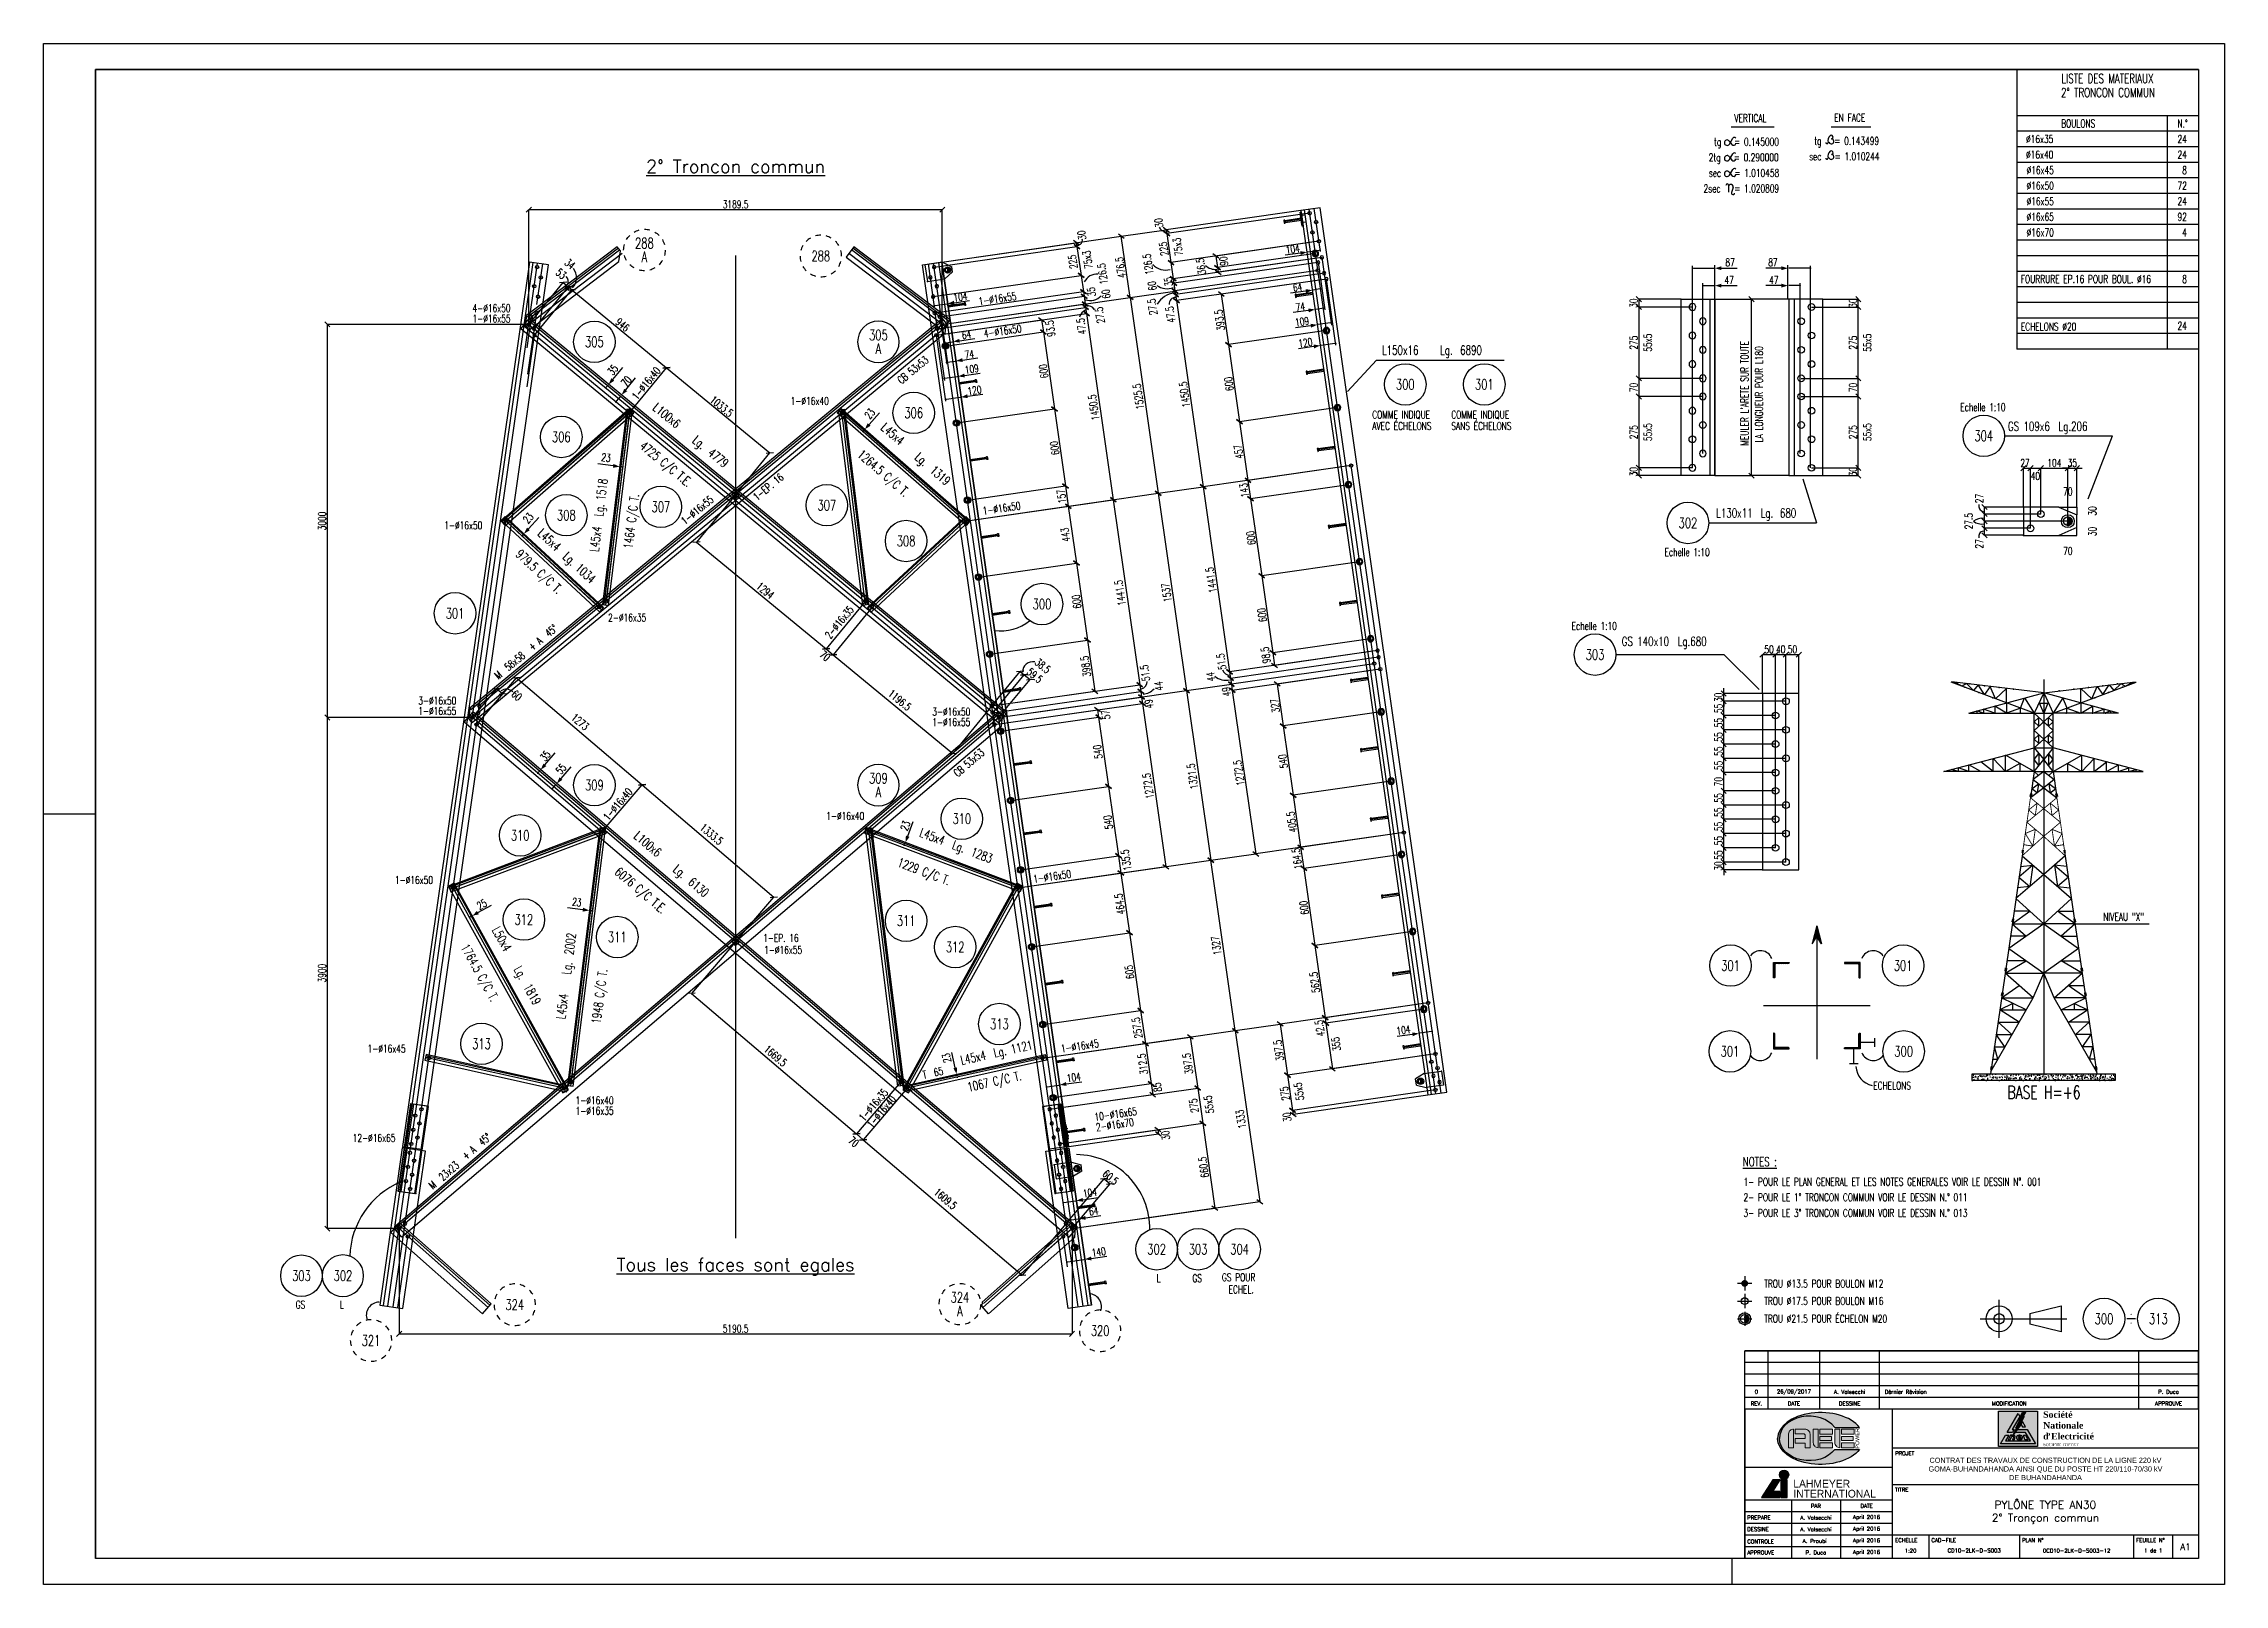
# Paper-space layout 'Layout1' of a CAD drawing. Extents: x 996 to 1837, y 52 to 646.
# The model-space entities are those that its viewports show. They can reach past a viewport. Long polylines and large blocks are cut down to what shows.
import ezdxf
from ezdxf.enums import TextEntityAlignment as Align

# ---------------------------------------------------------------- set-up
doc = ezdxf.new("R2010")
doc.units = 0
doc.header["$LTSCALE"] = 150
doc.header["$MEASUREMENT"] = 0
doc.linetypes.add('DASHDOT', pattern=[1, 0.5, -0.25, 0, -0.25])
doc.linetypes.add('DASHED', pattern=[0.75, 0.5, -0.25])
doc.layers.get('0').update_dxf_attribs({"linetype": 'CONTINUOUS'})
for name, color, linetype in [('ASSI', 6, 'CONTINUOUS'), ('BOLLINI_1', 7, 'CONTINUOUS'), ('BOLLINI_5', 7, 'CONTINUOUS'), ('Echelon', 3, 'CONTINUOUS'), ('FORI', 2, 'CONTINUOUS'), ('LINEA-MEDIA', 7, 'CONTINUOUS'), ('LINEA_ANG', 2, 'CONTINUOUS'), ('LINEE_PIASTRA', 2, 'CONTINUOUS'), ('LINEE_PIASTRE', 2, 'CONTINUOUS'), ('LM', 7, 'CONTINUOUS'), ('LP', 3, 'CONTINUOUS'), ('LS', 7, 'CONTINUOUS'), ('MZ', 6, 'DASHDOT'), ('NOTATION', 2, 'CONTINUOUS'), ('PIASTRE', 5, 'CONTINUOUS'), ('QT_MAL', 7, 'CONTINUOUS'), ('QT_MPR', 7, 'CONTINUOUS'), ('QT_MSP', 7, 'CONTINUOUS'), ('SELLO', 7, 'CONTINUOUS'), ('SELLO-MODIFI', 7, 'CONTINUOUS'), ('TESTI_A_P', 7, 'CONTINUOUS'), ('TRAT-Y', 7, 'DASHED')]:
    doc.layers.add(name, color=color, linetype=linetype)
doc.styles.add('ARIAL', font='arial.ttf')
doc.styles.add('QUOTE', font='ROMANS8.SHX', dxfattribs={"width": 0.7})
doc.styles.add('RD', font='ROMAND8.SHX', dxfattribs={"width": 0.7})
doc.styles.add('ROMANS', font='romans.shx', dxfattribs={"height": 2.5})
doc.styles.add('RQL', font='ROMANS8.SHX', dxfattribs={"width": 0.7})
doc.styles.add('RS', font='ROMANS8.shx', dxfattribs={"width": 0.7})
doc.styles.get("Standard").update_dxf_attribs({"font": 'ROMANS8.SHX', "width": 0.7})
doc.styles.add('SWIS', font='swissl.ttf')
doc.styles.add('TIMES', font='times.ttf')
doc.styles.add('TIMESNEGRITA', font='')
doc.styles.get('TIMESNEGRITA').set_extended_font_data('Times New Roman', bold=True)
doc.dimstyles.new('FRECCE1', dxfattribs={"dimtxt": 60, "dimasz": 6.6667, "dimexe": 0, "dimexo": 0, "dimgap": 1, "dimtad": 1, "dimzin": 0, "dimdsep": 46, "dimtxsty": 'RS', "dimblk1": 'QUOTP', "dimblk2": 'QUOTF', "dimsah": 1, "dimcen": 0, "dimclrd": 2, "dimclre": 2, "dimclrt": 7, "dimadec": 0, "dimazin": 0, "dimtfac": 1, "dimtix": 1, "dimtmove": 2, "dimatfit": 3, "dimldrblk": 'QUOTP', "dimfxl": 1, "dimtolj": 1, "dimtzin": 0, "dimarcsym": 0})
doc.dimstyles.new('TRATTO', dxfattribs={"dimscale": 0, "dimtxt": 60, "dimasz": 40, "dimexe": 0, "dimexo": 0, "dimgap": 10, "dimtad": 1, "dimrnd": 0.5, "dimdsep": 46, "dimtxsty": 'RS', "dimblk1": 'OBLIQUE', "dimblk2": 'OBLIQUE', "dimsah": 1, "dimcen": 0.09, "dimclrd": 2, "dimclre": 2, "dimclrt": 7, "dimadec": 0, "dimazin": 0, "dimtfac": 1, "dimtix": 1, "dimtmove": 2, "dimatfit": 3, "dimfxl": 1, "dimtolj": 1, "dimtzin": 0, "dimarcsym": 0})

psp = doc.layouts.get("Layout1")

# ---------------------------------------------------------------- texts
at = {"layer": 'SELLO', "color": 2, "style": 'ROMANS'}
for s, height, p in [('REV.', 1.5, (1656.34, 121.48)), ('DATE', 1.5, (1670.84, 121.48)), ('DESSINE', 1.5, (1692.34, 121.48)), ('MODIFICATION', 1.5, (1753.84, 121.48)), ('APPROUVE', 1.5, (1815.34, 121.48)), ('A. Valsecchi', 1.5, (1679.34, 77.48)), ('PAR', 1.5, (1679.34, 81.98)), ('April 2016', 1.5, (1698.84, 77.48)), ('DATE', 1.5, (1698.84, 81.98)), ('A. Valsecchi', 1.5, (1679.34, 72.98)), ('A. Proubi ', 1.5, (1679.34, 68.48)), ('April 2016', 1.5, (1698.84, 72.98)), ('April 2016', 1.5, (1698.84, 68.48)), ('A1', 2.5, (1821.84, 66.23)), ('P. Duca', 1.5, (1679.34, 63.98)), ('April 2016', 1.5, (1698.84, 63.98))]:
    psp.add_text(s, height=height, dxfattribs=at).set_placement(p, align=Align.MIDDLE)
for s, p in [('PROJET', (1709.84, 102.23)), ('TITRE', (1709.84, 88.23)), ('PREPARE', (1652.84, 77.48)), ('CONTROLE', (1652.84, 68.23)), ('DESSINE', (1652.84, 72.98)), ('ECHELLE', (1709.84, 68.73)), ('CAD-FILE', (1723.84, 68.73)), ('PLAN N%%D', (1758.84, 68.73)), ('FEUILLE N%%D', (1802.84, 68.73)), ('APPROUVE', (1652.84, 63.98))]:
    psp.add_text(s, height=1.5, dxfattribs=at).set_placement(p, align=Align.MIDDLE_LEFT)
for s, p in [('1:20', (1715.84, 63.98)), ('CD10-2LK-D-S003', (1740.34, 64.05)), ('1 de 1', (1809.34, 64.05))]:
    psp.add_text(s, height=1.5, dxfattribs=at).set_placement(p, align=Align.CENTER)
at = {"layer": 'SELLO', "color": 3, "style": 'ROMANS'}
psp.add_text('0CD10-2LK-D-S003-12', height=1.5, dxfattribs=at).set_placement((1779.84, 63.98), align=Align.CENTER)
at = {"layer": 'SELLO', "attachment_point": 5}
for s, insert, char_height, style in [('{\\C2;CONTRAT DES TRAVAUX DE CONSTRUCTION DE LA LIGNE 220 kV GOMA-BUHANDAHANDA AINSI QUE DU POSTE HT 220/110-70/30 kV\\PDE BUHANDAHANDA}', (1767.84, 96.23), 2, 'ARIAL'), ('{\\C4;PYLÔNE TYPE AN30\\P\\C3;2° Tronçon commun}', (1767.84, 79.48), 3, 'ROMANS')]:
    psp.add_mtext_dynamic_manual_height_columns(s, width=118, gutter_width=12.5, heights=[0], dxfattribs=dict(at, insert=insert, char_height=char_height, style=style))
at = {"layer": 'SELLO-MODIFI', "color": 2, "style": 'ROMANS'}
for s, p in [('0', (1656.34, 125.98)), ('26/09/2017', (1670.84, 125.98)), ('A. Valsecchi', (1692.34, 125.98)), ('P. Duca', (1815.34, 125.98))]:
    psp.add_text(s, height=1.5, dxfattribs=at).set_placement(p, align=Align.MIDDLE)
psp.add_text('Dérnier Révision', height=1.5, dxfattribs=at).set_placement((1705.84, 125.98), align=Align.MIDDLE_LEFT)

msp = doc.modelspace()

# ---------------------------------------------------------------- texts
at = {"color": 7, "style": 'RS', "width": 0.7}
for s, p in [('NIVEAU "X"', (157626.288, -100433.795)), ('ECHELONS', (155852.322, -101735.554))]:
    msp.add_text(s, height=60, dxfattribs=at).set_placement(p)
at = {"layer": 'LINEA-MEDIA', "style": 'RS', "width": 0.7}
for s, p in [('VERTICAL', (154780.473, -94275.567)), ('EN FACE', (155552.05, -94272.737)), ('2tg   = 0.290000', (154583.613, -94578.205)), ('tg   = 0.145000', (154625.085, -94458.204)), ('sec   = 1.010244', (155357.559, -94570.962)), ('tg   = 0.143499', (155397.386, -94450.961)), ('sec   = 1.010458', (154584.055, -94698.207)), ('2sec   = 1.020809', (154543.991, -94818.208))]:
    msp.add_text(s, height=60.0007, dxfattribs=at).set_placement(p)
at = {"layer": 'LM', "style": 'RD', "width": 0.7}
for s, p in [('LISTE DES MATERIAUX', (157659.24, -93940.195)), ('2° TRONCON COMMUN', (157663.155, -94048.197))]:
    msp.add_text(s, height=69.993, dxfattribs=at).set_placement(p, align=Align.MIDDLE)
at = {"layer": 'LM', "style": 'RS', "width": 0.7}
for s, p in [('1- POUR LE PLAN GENERAL ET LES NOTES GENERALES VOIR LE DESSIN N%%D. 001', (154852.071, -102477.07)), ('2- POUR LE 1° TRONCON COMMUN VOIR LE DESSIN N.° 011', (154852.071, -102597.07)), ('3- POUR LE 3° TRONCON COMMUN VOIR LE DESSIN N.° 013', (154852.071, -102717.07))]:
    msp.add_text(s, height=60, dxfattribs=at).set_placement(p)
at = {"layer": 'LM', "linetype": 'ByBlock', "style": 'RS', "width": 0.7}
for s, p in [('TROU %%C13.5 POUR BOULON M12', (155011.21, -103262.44)), ('TROU %%C17.5 POUR BOULON M16', (155011.249, -103396.222)), ('TROU %%C21.5 POUR ÉCHELON M20', (155011.223, -103533.049))]:
    msp.add_text(s, height=60, dxfattribs=at).set_placement(p)
at = {"layer": 'LM', "char_height": 59.9916, "style": 'RD'}
for s, insert, attachment_point in [('BOULONS', (157301.978, -94287.102), 4), ('N.°', (158277.943, -94287.102), 6)]:
    msp.add_mtext(s, dxfattribs=dict(at, insert=insert, attachment_point=attachment_point))
at = {"layer": 'LS', "color": 7, "style": 'RS', "width": 0.7}
for s, height, p in [('∅16x35', 59.9916, (157031.104, -94437.104)), ('∅16x40', 59.9916, (157031.104, -94557.104)), ('∅16x45', 59.9916, (157035.314, -94677.03)), ('∅16x50', 59.9916, (157035.314, -94797.03)), ('∅16x55', 59.9916, (157035.314, -94917.014)), ('∅16x65', 59.9916, (157035.314, -95036.98)), ('∅16x70', 59.9916, (157035.314, -95156.98)), ('FOURRURE EP.16 POUR BOUL. %%C16', 59.9916, (156990.662, -95516.963)), ('ECHELONS %%C20', 59.9916, (156990.662, -95883.63)), ('Echelle 1:10', 60, (156523.863, -96504.063)), ('Echelle 1:10', 60, (154242.148, -97621.901)), ('Echelle 1:10', 60, (153525.803, -98190.945))]:
    msp.add_text(s, height=height, dxfattribs=at).set_placement(p)
for s, height, p in [('24', 59.9916, (158271.654, -94437.047)), ('24', 59.9916, (158271.654, -94557.047)), ('8', 59.992, (158271.654, -94677.03)), ('72', 59.9916, (158271.654, -94797.03)), ('24', 59.9916, (158271.654, -94917.014)), ('92', 59.9916, (158271.654, -95037.014)), ('4', 59.992, (158271.654, -95156.98)), ('8', 59.992, (158271.654, -95516.93)), ('24', 59.9916, (158271.654, -95876.896))]:
    msp.add_text(s, height=height, dxfattribs=at).set_placement(p, align=Align.RIGHT)
at = {"layer": 'LS', "color": 3, "style": 'RD'}
for s, p in [('%%U2° Troncon commun', (147077.707, -94617.571)), ('%%UTous les faces sont egales', (147077.707, -103102.282))]:
    msp.add_text(s, height=100, dxfattribs=at).set_placement(p, align=Align.MIDDLE)
at = {"layer": 'LS', "color": 7, "style": 'RS', "width": 0.7}
for s, p in [("MEULER L'ARETE SUR TOUTE", (154889.724, -96771.46)), ('LA LONGUEUR POUR L180', (155001.843, -96746.206))]:
    msp.add_text(s, height=60, rotation=90, dxfattribs=at).set_placement(p)
at = {"layer": 'LS', "color": 2, "style": 'RS', "width": 0.7}
for p in [(157353.395, -97124.447), (157353.395, -97582.447)]:
    msp.add_text('70', height=60, dxfattribs=at).set_placement(p, align=Align.MIDDLE)
for p in [(157543.395, -97274.447), (157543.395, -97432.447)]:
    msp.add_text('30', height=60, rotation=90, dxfattribs=at).set_placement(p, align=Align.MIDDLE)
at = {"layer": 'LS', "color": 3, "insert": (157169.445, -101756.362), "char_height": 100, "attachment_point": 5, "style": 'RD'}
msp.add_mtext('BASE H=+6', dxfattribs=at)
at = {"layer": 'NOTATION', "color": 7, "style": 'RS', "width": 0.7}
msp.add_text('%%uNOTES :', height=70, dxfattribs=at).set_placement((154845.916, -102327.269))
at = {"layer": 'TESTI_A_P', "style": 'RS', "width": 0.7}
for s, p in [('COMME INDIQUE', (151988.442, -96561.995)), ('COMME INDIQUE', (152598.21, -96561.995)), ('AVEC ÉCHELONS', (151988.442, -96649.525)), ('SANS ÉCHELONS', (152598.21, -96649.525)), ('L', (150325.211, -103220.451)), ('GS', (150601.018, -103220.451)), ('GS POUR', (150829.174, -103213.903)), (' ECHEL.', (150851.235, -103307.195)), ('GS', (143685, -103424.486)), ('L', (144025.392, -103424.486))]:
    msp.add_text(s, height=60, dxfattribs=at).set_placement(p)

# ---------------------------------------------------------------- blocks, each defined once
blk = doc.blocks.new('LOGO SNEL')
at = {"layer": 'SELLO'}
h = blk.add_hatch(color=170, dxfattribs=at)
h.paths.add_polyline_path([(-3.08, 6.8), (-18.08, 6.8), (-18.08, -6.8), (-3.08, -6.8)])
h.paths.add_polyline_path([(-7.65, 0.74), (-8.92, 0.74), (-9.49, 1.73), (-8.86, 2.83)], flags=16)
h.paths.add_polyline_path([(-8.27, 4.7), (-10.07, 1.41), (-9.68, 1.41), (-10.97, -0.35), (-7.02, -0.35), (-3.86, -5.82), (-17.3, -5.82), (-15.41, -2.54), (-14.14, -2.54), (-15.41, -4.72), (-5.76, -4.72), (-7.65, -1.44), (-11.77, -1.44), (-12.42, -2.33), (-11.14, 0.17), (-11.49, 0.35), (-10.07, 3.14), (-10.42, 3.31), (-8.86, 6.38), (-7.61, 6.48), (-8.59, 4.7)], flags=16)
h.paths.add_polyline_path([(-9.95, 4.72), (-12.88, -0.35), (-12.1, -0.35), (-12.73, -1.44), (-14.78, -1.44), (-10.58, 5.82)], flags=16)
h.paths.add_polyline_path([(-7.7, -2.54), (-6.81, -4.26), (-7.9, -4.26), (-8.53, -2.54)], flags=16)
h.paths.add_polyline_path([(-9.03, -2.9), (-8.93, -3.09), (-8.86, -3.32), (-8.85, -3.52), (-10.41, -3.52), (-10.38, -3.67), (-10.3, -3.76), (-10.29, -3.77), (-10.2, -3.81), (-10.08, -3.83), (-9.99, -3.84), (-9.86, -3.83), (-9.77, -3.8), (-9.67, -3.74), (-9.65, -3.71), (-8.86, -3.71), (-8.93, -3.87), (-9.08, -4.03), (-9.28, -4.14), (-9.49, -4.2), (-9.66, -4.23), (-9.86, -4.25), (-10.11, -4.26), (-10.37, -4.23), (-10.59, -4.18), (-10.79, -4.09), (-10.93, -3.99), (-11.07, -3.83), (-11.15, -3.62), (-11.17, -3.41), (-11.16, -3.21), (-11.09, -3), (-10.99, -2.87), (-10.89, -2.77), (-10.75, -2.68), (-10.55, -2.6), (-10.31, -2.55), (-10.07, -2.54), (-9.82, -2.54), (-9.57, -2.58), (-9.36, -2.66), (-9.18, -2.76)], flags=16)
h.paths.add_polyline_path([(-9.62, -3.12), (-9.59, -3.23), (-10.45, -3.23), (-10.38, -3.1), (-10.27, -3), (-10.12, -2.96), (-9.95, -2.95), (-9.73, -2.99)], flags=0)
h.paths.add_polyline_path([(-12.73, -2.84), (-12.72, -2.84, -0.53324), (-12.35, -3.38), (-12.71, -4.26), (-11.93, -4.26), (-11.72, -3.03, 0.387199), (-12, -2.58, 0.188481), (-12.93, -2.68), (-12.87, -2.54), (-13.47, -2.54), (-14.36, -4.26), (-13.57, -4.26), (-13.09, -3.08, -0.304428)], flags=16)
h = blk.add_hatch(color=50, dxfattribs=at)
h.paths.add_polyline_path([(-14.78, -1.44), (-12.73, -1.44), (-12.1, -0.35), (-12.88, -0.35), (-9.95, 4.72), (-10.58, 5.82)])
h.paths.add_polyline_path([(-8.86, 2.83), (-9.49, 1.73), (-8.92, 0.74), (-7.65, 0.74)])
h.paths.add_polyline_path([(-10.97, -0.35), (-11.77, -1.44), (-7.65, -1.44), (-5.76, -4.72), (-15.41, -4.72), (-14.14, -2.54), (-15.41, -2.54), (-17.3, -5.82), (-3.86, -5.82), (-7.02, -0.35)])
h.paths.add_polyline_path([(-7.7, -2.54), (-8.53, -2.54), (-7.9, -4.26), (-6.81, -4.26)], flags=17)
h.paths.add_polyline_path([(-8.95, -3.05), (-9.01, -2.95), (-9.07, -2.87), (-9.15, -2.79), (-9.23, -2.73), (-9.31, -2.68), (-9.41, -2.64), (-9.52, -2.6), (-9.63, -2.57), (-9.76, -2.55), (-9.89, -2.54), (-10.03, -2.54), (-10.11, -2.54), (-10.24, -2.55), (-10.37, -2.56), (-10.49, -2.59), (-10.6, -2.62), (-10.7, -2.66), (-10.79, -2.71), (-10.87, -2.76), (-10.9, -2.79), (-10.99, -2.87), (-11.05, -2.95), (-11.11, -3.05), (-11.14, -3.16), (-11.17, -3.27), (-11.17, -3.4), (-11.17, -3.44), (-11.16, -3.56), (-11.13, -3.67), (-11.09, -3.78), (-11.03, -3.87), (-10.96, -3.96), (-10.87, -4.03), (-10.83, -4.06), (-10.74, -4.11), (-10.64, -4.16), (-10.54, -4.19), (-10.42, -4.22), (-10.3, -4.24), (-10.17, -4.25), (-10.03, -4.26), (-9.92, -4.25), (-9.78, -4.25), (-9.66, -4.23), (-9.54, -4.21), (-9.43, -4.19), (-9.33, -4.15), (-9.24, -4.12), (-9.14, -4.06), (-9.04, -3.99), (-8.97, -3.91), (-8.91, -3.81), (-8.86, -3.71), (-9.62, -3.71), (-9.8, -3.82), (-10.04, -3.84), (-10.27, -3.79), (-10.38, -3.67), (-10.41, -3.52), (-8.85, -3.52), (-8.86, -3.38), (-8.88, -3.26), (-8.91, -3.15)], flags=17)
h.paths.add_polyline_path([(-9.59, -3.23), (-10.45, -3.23), (-10.38, -3.1), (-10.27, -3), (-10.12, -2.96), (-9.95, -2.95), (-9.73, -2.99), (-9.62, -3.12)], flags=16)
h.paths.add_polyline_path([(-12.35, -3.38), (-12.71, -4.26), (-11.93, -4.26), (-11.72, -3.03, 0.387199), (-12, -2.58, 0.188481), (-12.93, -2.68), (-12.87, -2.54), (-13.47, -2.54), (-14.36, -4.26), (-13.57, -4.26), (-13.09, -3.08, -0.304428), (-12.73, -2.84), (-12.72, -2.84, -0.53324)], flags=17)
blk.add_hatch(color=10, dxfattribs=at).paths.add_polyline_path([(-11.14, 0.17), (-11.49, 0.35), (-10.07, 3.14), (-10.42, 3.31), (-8.86, 6.38), (-7.61, 6.48), (-8.59, 4.7), (-8.27, 4.7), (-10.07, 1.41), (-9.68, 1.41), (-12.42, -2.33)])
at = {"layer": 'SELLO', "color": 170}
blk.add_lwpolyline([(-18.08, 6.8), (-3.08, 6.8), (-3.08, -6.8), (-18.08, -6.8)], close=True, dxfattribs=at)
at = {"layer": 'SELLO', "color": 50}
for points in [[(-14.78, -1.44), (-10.58, 5.82), (-9.95, 4.72), (-12.88, -0.35), (-12.1, -0.35), (-12.73, -1.44)], [(-8.92, 0.74), (-7.65, 0.74), (-8.86, 2.83), (-9.49, 1.73)], [(-10.9, -2.79), (-10.99, -2.87), (-11.05, -2.95), (-11.11, -3.05), (-11.14, -3.16), (-11.17, -3.27), (-11.17, -3.4), (-11.17, -3.44), (-11.16, -3.56), (-11.13, -3.67), (-11.09, -3.78), (-11.03, -3.87), (-10.96, -3.96), (-10.87, -4.03), (-10.83, -4.06), (-10.74, -4.11), (-10.64, -4.16), (-10.54, -4.19), (-10.42, -4.22), (-10.3, -4.24), (-10.17, -4.25), (-10.03, -4.26), (-9.92, -4.25), (-9.78, -4.25), (-9.66, -4.23), (-9.54, -4.21), (-9.43, -4.19), (-9.33, -4.15), (-9.24, -4.12), (-9.14, -4.06), (-9.04, -3.99), (-8.97, -3.91), (-8.91, -3.81), (-8.86, -3.71), (-9.65, -3.71), (-9.67, -3.74), (-9.77, -3.8), (-9.86, -3.83), (-9.99, -3.84), (-10.08, -3.83), (-10.2, -3.81), (-10.29, -3.77), (-10.3, -3.76), (-10.38, -3.67), (-10.41, -3.52), (-8.85, -3.52), (-8.86, -3.38), (-8.88, -3.26), (-8.91, -3.15), (-8.95, -3.05), (-9.01, -2.95), (-9.07, -2.87), (-9.15, -2.79), (-9.23, -2.73), (-9.31, -2.68), (-9.41, -2.64), (-9.52, -2.6), (-9.63, -2.57), (-9.76, -2.55), (-9.89, -2.54), (-10.03, -2.54), (-10.11, -2.54), (-10.24, -2.55), (-10.37, -2.56), (-10.49, -2.59), (-10.6, -2.62), (-10.7, -2.66), (-10.79, -2.71), (-10.87, -2.76)], [(-9.99, -2.95), (-10.12, -2.96), (-10.23, -2.99), (-10.29, -3.02), (-10.38, -3.1), (-10.43, -3.2), (-10.44, -3.23), (-9.59, -3.23), (-9.62, -3.12), (-9.7, -3.03), (-9.71, -3.02), (-9.8, -2.97), (-9.92, -2.95)], [(-6.81, -4.26), (-7.9, -4.26), (-8.53, -2.54), (-7.7, -2.54)]]:
    blk.add_lwpolyline(points, close=True, dxfattribs=at)
at = {"layer": 'SELLO', "color": 10}
blk.add_lwpolyline([(-11.14, 0.17), (-11.49, 0.35), (-10.07, 3.14), (-10.42, 3.31), (-8.86, 6.38), (-7.61, 6.48), (-8.59, 4.7), (-8.27, 4.7), (-10.07, 1.41), (-9.68, 1.41), (-12.42, -2.33)], close=True, dxfattribs=at)
at = {"layer": 'SELLO', "color": 50}
blk.add_lwpolyline([(-10.97, -0.35), (-7.02, -0.35), (-3.86, -5.82), (-17.3, -5.82), (-15.41, -2.54), (-14.14, -2.54), (-15.41, -4.72), (-5.76, -4.72), (-7.65, -1.44), (-11.77, -1.44)], dxfattribs=at)
blk.add_lwpolyline([(-12.73, -2.84), (-12.72, -2.84, -0.53324), (-12.35, -3.38), (-12.71, -4.26), (-11.93, -4.26), (-11.72, -3.03, 0.387199), (-12, -2.58, 0.188481), (-12.93, -2.68), (-12.87, -2.54), (-13.47, -2.54), (-14.36, -4.26), (-13.57, -4.26), (-13.09, -3.08, -0.304428)], format="xyb", close=True, dxfattribs=at)
at = {"layer": 'SELLO'}
for s, height, style, p in [('SOCIETE  D ETAT', 1.0938, 'TIMES', (-0.9, -6.16)), (',', 2.5, 'TIMESNEGRITA', (1, -1.03)), (',', 1.09, 'TIMES', (7.74, -5.24))]:
    blk.add_text(s, height=height, dxfattribs=dict(at, style=style)).set_placement(p, align=Align.MIDDLE_LEFT)
at = {"layer": 'SELLO', "insert": (-0.9, 1.28), "char_height": 2.5, "width": 21.0938, "attachment_point": 4, "style": 'TIMESNEGRITA'}
blk.add_mtext('Société\\PNationale\\Pd Electricité', dxfattribs=at)
blk = doc.blocks.new('LOGO LAHMEYER')
at = {"layer": 'SELLO', "true_color": 0x231f20}
h = blk.add_hatch(color=250, dxfattribs=at)
h.dxf.hatch_style = 1
h.paths.add_polyline_path([(-14.55, -5.31), (-12.12, -5.31), (-12.12, 1.57), (-14.55, 1.57)])
h.paths.add_polyline_path([(-14.98, -5.31), (-14.98, -2.89), (-17.59, -2.89), (-14.81, 1.57), (-17.67, 1.57), (-21.98, -5.31)])
at = {"layer": 'SELLO', "true_color": 0xee1c25}
h = blk.add_hatch(color=240, dxfattribs=at)
h.dxf.hatch_style = 1
edge = h.paths.add_edge_path()
edge.add_arc((-13.33, 3.51), 1.8, 0, 360)
at = {"layer": 'SELLO', "color": 250, "true_color": 0x231f20}
for points in [[(-14.98, -5.31), (-14.98, -2.89), (-17.59, -2.89), (-14.81, 1.57), (-17.67, 1.57), (-21.98, -5.31)], [(-14.55, -5.31), (-12.12, -5.31), (-12.12, 1.57), (-14.55, 1.57)]]:
    blk.add_lwpolyline(points, close=True, dxfattribs=at)
at = {"layer": 'SELLO', "color": 240, "true_color": 0xee1c25}
blk.add_circle((-13.33, 3.51), 1.8, dxfattribs=at)
at = {"layer": 'SELLO', "color": 250, "true_color": 0x231f20, "style": 'ARIAL', "width": 0.95}
blk.add_text('LAHMEYER', height=3, dxfattribs=at).set_placement((-9.74, 1.57), align=Align.TOP_LEFT)
blk.add_text('INTERNATIONAL', height=3, dxfattribs=at).set_placement((-9.74, -6.2), align=Align.BOTTOM_LEFT)
blk = doc.blocks.new('LOGO AEE')
at = {"layer": 'SELLO', "true_color": 0x2e4894}
h = blk.add_hatch(color=167, dxfattribs=at)
h.dxf.hatch_style = 1
edge = h.paths.add_edge_path()
edge.add_ellipse((0.8, 0), major_axis=(-16.61, 0), ratio=0.602151, start_angle=205.37693, end_angle=360)
edge.add_ellipse((0.8, 0), major_axis=(-16.61, 0), ratio=0.602151, start_angle=0, end_angle=154.62307)
edge.add_line((15.81, -4.29), (6.23, -4.29))
edge.add_ellipse((-3.66, 0), major_axis=(-11.43, 0), ratio=0.75, start_angle=0, end_angle=150, ccw=False)
edge.add_ellipse((-3.66, 0), major_axis=(-11.43, 0), ratio=0.75, start_angle=210, end_angle=360, ccw=False)
edge.add_line((6.23, 4.29), (15.81, 4.29))
at = {"layer": 'SELLO', "lineweight": 0, "true_color": 0x615b56}
h = blk.add_hatch(color=251, dxfattribs=at)
h.dxf.hatch_style = 1
h.paths.add_polyline_path([(13.74, 3.57), (8.83, 3.57), (8.83, 1.68), (13.74, 1.68)])
h.paths.add_polyline_path([(8.18, 3.57), (6.3, 3.57), (6.3, -1.63), (6.32, -1.93), (6.41, -2.33), (6.59, -2.68), (6.85, -3.01), (7.04, -3.19), (7.39, -3.4), (7.77, -3.53), (8.18, -3.57)])
h.paths.add_polyline_path([(13.33, 0.77), (8.83, 0.77), (8.83, -0.76), (13.33, -0.76)])
h.paths.add_polyline_path([(13.74, -1.73), (8.83, -1.73), (8.83, -3.57), (13.74, -3.57)])
h.paths.add_polyline_path([(5.41, 3.57), (0.49, 3.57), (0.49, 1.68), (5.41, 1.68)])
h.paths.add_polyline_path([(-0.15, 3.57), (-2.03, 3.57), (-2.03, -1.63), (-2.01, -1.93), (-1.91, -2.33), (-1.74, -2.68), (-1.48, -3.01), (-1.29, -3.19), (-0.94, -3.4), (-0.56, -3.53), (-0.15, -3.57)])
h.paths.add_polyline_path([(5, 0.77), (0.49, 0.77), (0.49, -0.76), (5, -0.76)])
h.paths.add_polyline_path([(5.41, -1.73), (0.49, -1.73), (0.49, -3.57), (5.41, -3.57)])
h.paths.add_polyline_path([(-9.67, 3.57), (-9.93, 3.56), (-10.33, 3.47), (-10.69, 3.29), (-11.01, 3.04), (-11.17, 2.88), (-11.38, 2.54), (-11.51, 2.15), (-11.55, 1.73), (-11.55, -3.57), (-9.67, -3.57)])
h.paths.add_polyline_path([(-5.34, 3.57), (-9.04, 3.57), (-9.04, 1.73), (-5.77, 1.73), (-5.59, 1.73), (-5.26, 1.56), (-5.2, 1.45), (-5.13, 1.02), (-5.13, -0.02), (-9.04, -0.02), (-9.04, -1.84), (-5.13, -1.84), (-5.13, -3.57), (-3.3, -3.57), (-3.3, 1.73), (-3.31, 1.99), (-3.41, 2.38), (-3.61, 2.73), (-3.89, 3.04), (-4.15, 3.25), (-4.51, 3.43), (-4.91, 3.54)])
at = {"layer": 'SELLO', "color": 251, "lineweight": 0, "true_color": 0x615b56}
for points in [[(-9.67, 3.57), (-9.93, 3.56), (-10.33, 3.47), (-10.69, 3.29), (-11.01, 3.04), (-11.17, 2.88), (-11.38, 2.54), (-11.51, 2.15), (-11.55, 1.73), (-11.55, -3.57), (-9.67, -3.57)], [(-5.34, 3.57), (-9.04, 3.57), (-9.04, 1.73), (-5.77, 1.73), (-5.59, 1.73), (-5.26, 1.56), (-5.2, 1.45), (-5.13, 1.02), (-5.13, -0.02), (-9.04, -0.02), (-9.04, -1.84), (-5.13, -1.84), (-5.13, -3.57), (-3.3, -3.57), (-3.3, 1.73), (-3.31, 1.99), (-3.41, 2.38), (-3.61, 2.73), (-3.89, 3.04), (-4.15, 3.25), (-4.51, 3.43), (-4.91, 3.54)], [(-0.15, 3.57), (-2.03, 3.57), (-2.03, -1.63), (-2.01, -1.93), (-1.91, -2.33), (-1.74, -2.68), (-1.48, -3.01), (-1.29, -3.19), (-0.94, -3.4), (-0.56, -3.53), (-0.15, -3.57)], [(5.41, 3.57), (0.49, 3.57), (0.49, 1.68), (5.41, 1.68)], [(5, 0.77), (0.49, 0.77), (0.49, -0.76), (5, -0.76)], [(8.18, 3.57), (6.3, 3.57), (6.3, -1.63), (6.32, -1.93), (6.41, -2.33), (6.59, -2.68), (6.85, -3.01), (7.04, -3.19), (7.39, -3.4), (7.77, -3.53), (8.18, -3.57)], [(13.74, 3.57), (8.83, 3.57), (8.83, 1.68), (13.74, 1.68)], [(13.33, 0.77), (8.83, 0.77), (8.83, -0.76), (13.33, -0.76)], [(5.41, -1.73), (0.49, -1.73), (0.49, -3.57), (5.41, -3.57)], [(13.74, -1.73), (8.83, -1.73), (8.83, -3.57), (13.74, -3.57)]]:
    blk.add_lwpolyline(points, close=True, dxfattribs=at)
at = {"layer": 'SELLO', "color": 167, "true_color": 0x2e4894}
for points in [[(6.23, 4.29), (15.81, 4.29)], [(6.23, -4.29), (15.81, -4.29)]]:
    blk.add_lwpolyline(points, dxfattribs=at)
for centre, major_axis, ratio, start_param in [((0.8, 0), (-16.61, 0), 0.602151, 3.584504), ((-3.66, 0), (-11.43, 0), 0.75, 3.665191)]:
    blk.add_ellipse(centre, major_axis=major_axis, ratio=ratio, start_param=start_param, end_param=6.283185, dxfattribs=at)
at = {"layer": 'SELLO', "color": 167, "true_color": 0x2e4894, "extrusion": (0, 0, -1)}
for centre, major_axis, ratio, start_param in [((-3.66, 0), (-11.43, 0), 0.75, 3.665191), ((0.8, 0), (-16.61, 0), 0.602151, 3.584504)]:
    blk.add_ellipse(centre, major_axis=major_axis, ratio=ratio, start_param=start_param, end_param=6.283185, dxfattribs=at)
at = {"layer": 'SELLO', "color": 13, "true_color": 0xd3505e, "style": 'SWIS'}
blk.add_text('POWER', height=1.5, rotation=90, dxfattribs=at).set_placement((14.91, 0), align=Align.MIDDLE)
blk = doc.blocks.new('xxx')
blk.add_circle((0, 0), 8)
at = {"color": 3, "style": 'RQL', "width": 0.7}
blk.add_attdef('POS', text='', height=4, dxfattribs=at).set_placement((0, 0), align=Align.MIDDLE)
at = {"style": 'RQL', "width": 0.7, "flags": 1}
for tag, p in [('TIPO', (-0.39, -8.66)), ('POS1', (-0.39, -5.42))]:
    blk.add_attdef(tag, p, '', height=2, dxfattribs=at)
blk = doc.blocks.new('12')
at = {"color": 0}
for p, q in [((-1, 0.06), (-0.06, 1)), ((-1, 0.01), (-0.01, 1)), ((-1, -0.03), (0.03, 1)), ((-1, -0.07), (0.07, 1)), ((0.09, -1), (-1, 0.09)), ((0.05, -1), (-1, 0.05)), ((0, -1), (-1, 0)), ((-0.99, 0.16), (-0.16, 0.99)), ((-0.99, 0.11), (-0.11, 0.99)), ((-0.99, -0.11), (0.11, 0.99)), ((-0.99, -0.15), (0.15, 0.99)), ((0.17, -0.99), (-0.99, 0.17)), ((0.13, -0.99), (-0.99, 0.13)), ((-0.98, 0.22), (-0.22, 0.98)), ((-0.98, -0.19), (0.19, 0.98)), ((0.21, -0.98), (-0.98, 0.21)), ((-0.97, -0.23), (0.23, 0.97)), ((0.24, -0.97), (-0.97, 0.24)), ((-0.96, 0.28), (-0.28, 0.96)), ((-0.96, -0.27), (0.27, 0.96)), ((0.28, -0.96), (-0.96, 0.28)), ((-0.95, -0.3), (0.3, 0.95)), ((0.31, -0.95), (-0.95, 0.31)), ((-0.94, 0.34), (-0.34, 0.94)), ((-0.94, -0.33), (0.33, 0.94)), ((0.35, -0.94), (-0.94, 0.35)), ((-0.93, -0.37), (0.37, 0.93)), ((0.38, -0.93), (-0.93, 0.38)), ((-0.92, -0.4), (0.4, 0.92)), ((-0.91, 0.42), (-0.42, 0.91)), ((0.41, -0.91), (-0.91, 0.41)), ((-0.9, -0.43), (0.43, 0.9)), ((0.44, -0.9), (-0.9, 0.44)), ((-0.89, -0.46), (0.46, 0.89)), ((0.47, -0.88), (-0.88, 0.47)), ((-0.87, -0.49), (0.49, 0.87)), ((0.5, -0.87), (-0.87, 0.5)), ((-0.86, 0.52), (-0.52, 0.86)), ((-0.86, -0.52), (0.52, 0.86)), ((0.53, -0.85), (-0.85, 0.53)), ((-0.84, -0.54), (0.54, 0.84)), ((0.55, -0.83), (-0.83, 0.55)), ((-0.82, -0.57), (0.57, 0.82)), ((0.58, -0.81), (-0.81, 0.58)), ((-0.8, -0.6), (0.6, 0.8)), ((0.61, -0.79), (-0.79, 0.61)), ((-0.78, -0.62), (0.62, 0.78)), ((0.63, -0.78), (-0.78, 0.63)), ((-0.76, -0.65), (0.65, 0.76)), ((0.66, -0.75), (-0.75, 0.66)), ((-0.74, -0.67), (0.67, 0.74)), ((0.68, -0.73), (-0.73, 0.68)), ((-0.72, -0.69), (0.69, 0.72)), ((0.7, -0.71), (-0.71, 0.7)), ((-0.7, -0.72), (0.72, 0.7)), ((0.73, -0.69), (-0.69, 0.73)), ((0.75, -0.67), (-0.67, 0.75)), ((-0.67, -0.74), (0.74, 0.67)), ((-0.65, -0.76), (0.76, 0.65)), ((0.77, -0.64), (-0.64, 0.77)), ((-0.63, -0.78), (0.78, 0.63)), ((0.79, -0.62), (-0.62, 0.79)), ((-0.6, -0.8), (0.8, 0.6)), ((0.81, -0.59), (-0.59, 0.81)), ((-0.57, -0.82), (0.82, 0.57)), ((0.83, -0.56), (-0.56, 0.83)), ((-0.55, -0.84), (0.84, 0.55)), ((0.84, -0.54), (-0.54, 0.84)), ((-0.52, -0.85), (0.85, 0.52)), ((0.86, -0.51), (-0.51, 0.86)), ((-0.49, -0.87), (0.87, 0.49)), ((0.88, -0.48), (-0.48, 0.88)), ((-0.46, -0.89), (0.89, 0.46)), ((0.89, -0.45), (-0.45, 0.89)), ((-0.43, -0.9), (0.9, 0.43)), ((0.91, -0.42), (-0.42, 0.91)), ((-0.4, -0.92), (0.92, 0.4)), ((0.92, -0.39), (-0.39, 0.92)), ((-0.37, -0.93), (0.93, 0.37)), ((0.93, -0.36), (-0.36, 0.93)), ((-0.34, -0.94), (0.94, 0.34)), ((0.95, -0.33), (-0.33, 0.95)), ((-0.3, -0.95), (0.95, 0.3)), ((0.96, -0.29), (-0.29, 0.96)), ((-0.27, -0.96), (0.96, 0.27)), ((0.97, -0.26), (-0.26, 0.97)), ((-0.23, -0.97), (0.97, 0.23)), ((0.98, -0.22), (-0.22, 0.98)), ((-0.2, -0.98), (0.98, 0.2)), ((0.98, -0.18), (-0.18, 0.98)), ((-0.16, -0.99), (0.99, 0.16)), ((0.99, -0.14), (-0.14, 0.99)), ((-0.12, -0.99), (0.99, 0.12)), ((0.99, -0.1), (-0.1, 0.99)), ((-0.08, -1), (1, 0.08)), ((1, -0.06), (-0.06, 1)), ((-0.04, -1), (1, 0.04)), ((1, -0.02), (-0.02, 1)), ((1, 0.02), (0.02, 1)), ((1, 0.07), (0.07, 1)), ((0.99, 0.12), (0.12, 0.99)), ((0.98, 0.17), (0.17, 0.98)), ((0.97, 0.23), (0.23, 0.97)), ((0.96, 0.29), (0.29, 0.96)), ((0.93, 0.36), (0.36, 0.93)), ((0.9, 0.44), (0.44, 0.9)), ((0.84, 0.55), (0.55, 0.84)), ((-0.04, -1), (-1, -0.04)), ((-0.09, -1), (-1, -0.09)), ((-0.14, -0.99), (-0.99, -0.14)), ((-0.2, -0.98), (-0.98, -0.2)), ((-0.25, -0.97), (-0.97, -0.25)), ((-0.32, -0.95), (-0.95, -0.32)), ((-0.39, -0.92), (-0.92, -0.39)), ((-0.48, -0.88), (-0.88, -0.48)), ((-0.6, -0.8), (-0.8, -0.6)), ((0.01, -1), (1, -0.01)), ((0.05, -1), (1, -0.05)), ((0.1, -0.99), (0.99, -0.1)), ((0.15, -0.99), (0.99, -0.15)), ((0.21, -0.98), (0.98, -0.21)), ((0.27, -0.96), (0.96, -0.27)), ((0.33, -0.94), (0.94, -0.33)), ((0.41, -0.91), (0.91, -0.41)), ((0.5, -0.87), (0.87, -0.5)), ((0.66, -0.75), (0.75, -0.66))]:
    blk.add_line(p, q, dxfattribs=at)
blk.add_circle((0, 0), 1)
blk = doc.blocks.new('16')
blk.add_circle((0, 0), 1)
blk = doc.blocks.new('20')
at = {"color": 0}
for p, q in [((0, 0.98), (0.02, 1)), ((0, 0.94), (0.06, 1)), ((1, -0.01), (0, 0.99)), ((0, 0.89), (0.1, 0.99)), ((0, 0.85), (0.14, 0.99)), ((0, 0.8), (0.18, 0.98)), ((0, 0.76), (0.22, 0.98)), ((0, 0.71), (0.25, 0.97)), ((0, 0.67), (0.29, 0.96)), ((1, -0.05), (0, 0.95)), ((0, 0.62), (0.32, 0.95)), ((0, 0.58), (0.36, 0.93)), ((0, 0.53), (0.39, 0.92)), ((0, 0.49), (0.42, 0.91)), ((1, -0.09), (0, 0.9)), ((0, 0.44), (0.45, 0.89)), ((0, 0.4), (0.48, 0.88)), ((0.99, -0.13), (0, 0.86)), ((0, 0.35), (0.51, 0.86)), ((0, 0.31), (0.54, 0.84)), ((0, 0.26), (0.56, 0.83)), ((0.99, -0.17), (0, 0.81)), ((0, 0.22), (0.59, 0.81)), ((0, 0.17), (0.61, 0.79)), ((0.98, -0.21), (0, 0.77)), ((0, 0.13), (0.64, 0.77)), ((0, 0.08), (0.66, 0.75)), ((0, 0.04), (0.69, 0.73)), ((0.97, -0.25), (0, 0.72)), ((0, -0.01), (0.71, 0.7)), ((0.96, -0.28), (0, 0.68)), ((0, -0.05), (0.73, 0.68)), ((0, -0.1), (0.75, 0.66)), ((0.95, -0.32), (0, 0.63)), ((0, -0.14), (0.77, 0.63)), ((0, -0.19), (0.79, 0.61)), ((0.94, -0.35), (0, 0.59)), ((0, -0.23), (0.81, 0.58)), ((0, -0.28), (0.83, 0.56)), ((0.92, -0.38), (0, 0.54)), ((0, -0.32), (0.85, 0.53)), ((0.91, -0.41), (0, 0.5)), ((0, -0.36), (0.87, 0.5)), ((0, -0.41), (0.88, 0.47)), ((0.9, -0.44), (0, 0.45)), ((0, -0.45), (0.9, 0.44)), ((0.88, -0.47), (0, 0.41)), ((0, -0.5), (0.91, 0.41)), ((0, -0.54), (0.92, 0.38)), ((0.87, -0.5), (0, 0.36)), ((0, -0.59), (0.94, 0.35)), ((0.85, -0.53), (0, 0.32)), ((0, -0.63), (0.95, 0.31)), ((0, -0.68), (0.96, 0.28)), ((0.83, -0.56), (0, 0.27)), ((0, -0.72), (0.97, 0.25)), ((0.81, -0.58), (0, 0.23)), ((0, -0.77), (0.98, 0.21)), ((0.79, -0.61), (0, 0.18)), ((0, -0.81), (0.99, 0.17)), ((0.77, -0.63), (0, 0.14)), ((0, -0.86), (0.99, 0.13)), ((0.75, -0.66), (0, 0.09)), ((0, -0.9), (1, 0.09)), ((0.73, -0.68), (0, 0.05)), ((0, -0.95), (1, 0.05)), ((0.71, -0.7), (0, 0.01)), ((0, -0.99), (1, 0.01)), ((1, 0.04), (0.04, 1)), ((1, 0.09), (0.09, 1)), ((0.99, 0.14), (0.14, 0.99)), ((0.98, 0.19), (0.19, 0.98)), ((0.97, 0.25), (0.25, 0.97)), ((0.95, 0.31), (0.31, 0.95)), ((0.92, 0.38), (0.38, 0.92)), ((0.88, 0.47), (0.47, 0.88)), ((0.81, 0.59), (0.59, 0.81)), ((0.69, -0.73), (0, -0.04)), ((0.66, -0.75), (0, -0.08)), ((0.64, -0.77), (0, -0.13)), ((0.61, -0.79), (0, -0.17)), ((0.59, -0.81), (0, -0.22)), ((0.56, -0.83), (0, -0.26)), ((0.54, -0.84), (0, -0.31)), ((0.51, -0.86), (0, -0.35)), ((0.48, -0.88), (0, -0.4)), ((0.45, -0.89), (0, -0.44)), ((0.42, -0.91), (0, -0.49)), ((0.39, -0.92), (0, -0.53)), ((0.36, -0.93), (0, -0.58)), ((0.32, -0.95), (0, -0.62)), ((0.29, -0.96), (0, -0.67)), ((0.25, -0.97), (0, -0.71)), ((0.22, -0.98), (0, -0.76)), ((0.18, -0.98), (0, -0.8)), ((0.14, -0.99), (0, -0.85)), ((0.1, -0.99), (0, -0.89)), ((0.04, -1), (1, -0.04)), ((0.09, -1), (1, -0.09)), ((0.14, -0.99), (0.99, -0.14)), ((0.19, -0.98), (0.98, -0.19)), ((0.25, -0.97), (0.97, -0.25)), ((0.31, -0.95), (0.95, -0.31)), ((0.38, -0.92), (0.92, -0.38)), ((0.47, -0.88), (0.88, -0.47)), ((0.59, -0.81), (0.81, -0.59))]:
    blk.add_line(p, q, dxfattribs=at)
blk.add_line((0, 1), (0, -1))
blk.add_circle((0, 0), 1)
blk = doc.blocks.new('MRKR_98')
blk.add_point((0, 0))
at = {"color": 7, "style": 'QUOTE', "width": 0.5, "flags": 1}
for tag, p in [('AUX2', (3.71, 4.93)), ('NFORI', (3.72, 5.3)), ('TI', (3.73, 6.83)), ('AUX1', (3.73, 4.19)), ('DI_S', (3.73, 6.42)), ('D_S', (3.73, 6.02)), ('E_S', (3.73, 5.68)), ('FAM', (3.73, 4.55)), ('COMMESSA', (3.73, 3.85)), ('MD', (3.73, 3.51)), ('MP', (3.73, 3.16)), ('LARGHEZZA', (3.73, 2.82)), ('SPESSORE', (3.73, 2.48)), ('NP', (3.73, 2.14)), ('SV', (3.73, 1.79)), ('PESO', (3.73, 1.45)), ('QUA', (3.73, 1.11)), ('LUN', (3.73, 0.76)), ('PROF', (3.73, 0.42)), ('POS', (3.73, 0.08))]:
    blk.add_attdef(tag, p, '', height=0.2, dxfattribs=at)
at = {"color": 7, "flags": 1}
for tag, p in [('LAV1', (5.26, 6.88)), ('LAV2', (5.26, 6.55)), ('LAV3', (5.26, 6.21)), ('LAV4', (5.26, 5.88)), ('LAV5', (5.26, 5.55)), ('LAV6', (5.26, 5.21)), ('LAV7', (5.26, 4.88)), ('LAV8', (5.26, 4.55)), ('LAV9', (5.26, 4.21)), ('LAV10', (5.26, 3.88))]:
    blk.add_attdef(tag, p, '', height=0.2, dxfattribs=at)
blk = doc.blocks.new('ASSE98')
blk.add_line((0, 0), (1, 0))
at = {"color": 7, "style": 'QUOTE', "width": 0.5, "flags": 1}
for tag, p in [('TI', (1.3831, 6.8273)), ('DI_S', (1.3831, 6.4218)), ('D_S', (1.3831, 6.0209)), ('E_S', (1.3831, 5.6806)), ('NFORI', (1.3645, 5.2979)), ('ALAR', (1.3635, 4.9325)), ('FAM', (1.3775, 4.5465)), ('ALA', (1.3831, 4.1926)), ('DISP2', (1.3831, 3.8497)), ('DISP1', (1.3831, 3.5069)), ('PINZAF', (1.3831, 3.164)), ('PINZAI', (1.3831, 2.8211)), ('TRP', (1.3831, 2.4783)), ('NP', (1.3831, 2.1354)), ('SV', (1.3831, 1.7926)), ('PESO', (1.3831, 1.4497)), ('QUA', (1.3831, 1.1069)), ('LUN', (1.3831, 0.764)), ('PROF', (1.3831, 0.4211)), ('POS', (1.3831, 0.0783))]:
    blk.add_attdef(tag, p, '', height=0.2, dxfattribs=at)
at = {"color": 7, "flags": 1}
for tag, p in [('LAV1', (3.0743, 6.8285)), ('LAV2', (3.0743, 6.4951)), ('LAV3', (3.0743, 6.1618)), ('LAV4', (3.0743, 5.8285)), ('LAV5', (3.0743, 5.4951)), ('LAV6', (3.0743, 5.1618)), ('LAV7', (3.0743, 4.8285)), ('LAV8', (3.0743, 4.4951)), ('LAV9', (3.0743, 4.1618)), ('LAV10', (3.0743, 3.8285))]:
    blk.add_attdef(tag, p, '', height=0.2, dxfattribs=at)
blk = doc.blocks.new('P20')
at = {"color": 0}
for p, q in [((0, 0.98), (0.02, 1)), ((0, 0.94), (0.06, 1)), ((1, -0.01), (0, 0.99)), ((0, 0.89), (0.1, 0.99)), ((0, 0.85), (0.14, 0.99)), ((0, 0.8), (0.18, 0.98)), ((0, 0.76), (0.22, 0.98)), ((0, 0.71), (0.25, 0.97)), ((0, 0.67), (0.29, 0.96)), ((1, -0.05), (0, 0.95)), ((0, 0.62), (0.32, 0.95)), ((0, 0.58), (0.36, 0.93)), ((0, 0.53), (0.39, 0.92)), ((0, 0.49), (0.42, 0.91)), ((1, -0.09), (0, 0.9)), ((0, 0.44), (0.45, 0.89)), ((0, 0.4), (0.48, 0.88)), ((0.99, -0.13), (0, 0.86)), ((0, 0.35), (0.51, 0.86)), ((0, 0.31), (0.54, 0.84)), ((0, 0.26), (0.56, 0.83)), ((0.99, -0.17), (0, 0.81)), ((0, 0.22), (0.59, 0.81)), ((0, 0.17), (0.61, 0.79)), ((0.98, -0.21), (0, 0.77)), ((0, 0.13), (0.64, 0.77)), ((0, 0.08), (0.66, 0.75)), ((0, 0.04), (0.69, 0.73)), ((0.97, -0.25), (0, 0.72)), ((0, -0.01), (0.71, 0.7)), ((0.96, -0.28), (0, 0.68)), ((0, -0.05), (0.73, 0.68)), ((0, -0.1), (0.75, 0.66)), ((0.95, -0.32), (0, 0.63)), ((0, -0.14), (0.77, 0.63)), ((0, -0.19), (0.79, 0.61)), ((0.94, -0.35), (0, 0.59)), ((0, -0.23), (0.81, 0.58)), ((0, -0.28), (0.83, 0.56)), ((0.92, -0.38), (0, 0.54)), ((0, -0.32), (0.85, 0.53)), ((0.91, -0.41), (0, 0.5)), ((0, -0.36), (0.87, 0.5)), ((0, -0.41), (0.88, 0.47)), ((0.9, -0.44), (0, 0.45)), ((0, -0.45), (0.9, 0.44)), ((0.88, -0.47), (0, 0.41)), ((0, -0.5), (0.91, 0.41)), ((0, -0.54), (0.92, 0.38)), ((0.87, -0.5), (0, 0.36)), ((0, -0.59), (0.94, 0.35)), ((0.85, -0.53), (0, 0.32)), ((0, -0.63), (0.95, 0.31)), ((0, -0.68), (0.96, 0.28)), ((0.83, -0.56), (0, 0.27)), ((0, -0.72), (0.97, 0.25)), ((0.81, -0.58), (0, 0.23)), ((0, -0.77), (0.98, 0.21)), ((0.79, -0.61), (0, 0.18)), ((0, -0.81), (0.99, 0.17)), ((0.77, -0.63), (0, 0.14)), ((0, -0.86), (0.99, 0.13)), ((0.75, -0.66), (0, 0.09)), ((0, -0.9), (1, 0.09)), ((0.73, -0.68), (0, 0.05)), ((0, -0.95), (1, 0.05)), ((0.71, -0.7), (0, 0.01)), ((0, -0.99), (1, 0.01)), ((1, 0.04), (0.04, 1)), ((1, 0.09), (0.09, 1)), ((0.99, 0.14), (0.14, 0.99)), ((0.98, 0.19), (0.19, 0.98)), ((0.97, 0.25), (0.25, 0.97)), ((0.95, 0.31), (0.31, 0.95)), ((0.92, 0.38), (0.38, 0.92)), ((0.88, 0.47), (0.47, 0.88)), ((0.81, 0.59), (0.59, 0.81)), ((0.69, -0.73), (0, -0.04)), ((0.66, -0.75), (0, -0.08)), ((0.64, -0.77), (0, -0.13)), ((0.61, -0.79), (0, -0.17)), ((0.59, -0.81), (0, -0.22)), ((0.56, -0.83), (0, -0.26)), ((0.54, -0.84), (0, -0.31)), ((0.51, -0.86), (0, -0.35)), ((0.48, -0.88), (0, -0.4)), ((0.45, -0.89), (0, -0.44)), ((0.42, -0.91), (0, -0.49)), ((0.39, -0.92), (0, -0.53)), ((0.36, -0.93), (0, -0.58)), ((0.32, -0.95), (0, -0.62)), ((0.29, -0.96), (0, -0.67)), ((0.25, -0.97), (0, -0.71)), ((0.22, -0.98), (0, -0.76)), ((0.18, -0.98), (0, -0.8)), ((0.14, -0.99), (0, -0.85)), ((0.1, -0.99), (0, -0.89)), ((0.04, -1), (1, -0.04)), ((0.09, -1), (1, -0.09)), ((0.14, -0.99), (0.99, -0.14)), ((0.19, -0.98), (0.98, -0.19)), ((0.25, -0.97), (0.97, -0.25)), ((0.31, -0.95), (0.95, -0.31)), ((0.38, -0.92), (0.92, -0.38)), ((0.47, -0.88), (0.88, -0.47)), ((0.59, -0.81), (0.81, -0.59))]:
    blk.add_line(p, q, dxfattribs=at)
for radius in [1.5, 1]:
    blk.add_circle((0, 0), radius)
blk = doc.blocks.new('QUOTP')
at = {"layer": 'ASSI', "color": 2, "const_width": 1.07}
blk.add_lwpolyline([(-0.5, 0, 1), (0.5, 0, 1)], format="xyb", close=True, dxfattribs=at)
blk = doc.blocks.new('QUOTF')
at = {"layer": 'LS', "color": 2}
blk.add_line((7.5, 0), (25.5, 0), dxfattribs=at)
blk.add_solid([(7.5, 2.25), (0, 0), (7.5, -2.25)], dxfattribs=at)
blk = doc.blocks.new('*D161')
at = {"layer": 'QT_MAL', "color": 2, "lineweight": -2, "transparency": 16777216}
for p, q in [((148693, -95978), (148693, -95978)), ((148699, -95977), (148750, -95970)), ((148756, -95969), (148756, -95969))]:
    blk.add_line(p, q, dxfattribs=at)
at = {"layer": 'QT_MAL', "color": 2, "lineweight": -2, "transparency": 16777216, "xscale": 6.6667, "yscale": 6.6667, "zscale": 6.6667}
for name, p, rotation in [('QUOTP', (148693, -95978), 188.1661393023535), ('QUOTF', (148756, -95969), 8.166139302353479)]:
    blk.add_blockref(name, p, dxfattribs=dict(at, rotation=rotation))
at = {"layer": 'QT_MAL', "color": 7, "transparency": 16777216, "insert": (148859, -95916), "char_height": 60, "attachment_point": 5, "rotation": 8.1661, "style": 'RS'}
blk.add_mtext('\\A1;64', dxfattribs=at)
blk = doc.blocks.new('*D160')
at = {"layer": 'QT_MAL', "color": 2, "lineweight": -2, "transparency": 16777216}
for p, q in [((148699, -96414), (148699, -96414)), ((148705, -96413), (148811, -96398)), ((148817, -96397), (148817, -96397))]:
    blk.add_line(p, q, dxfattribs=at)
at = {"layer": 'QT_MAL', "color": 2, "lineweight": -2, "transparency": 16777216, "xscale": 6.6667, "yscale": 6.6667, "zscale": 6.6667}
for name, p, rotation in [('QUOTF', (148817, -96397), 8.166139302353479), ('QUOTP', (148699, -96414), 188.1661393023535)]:
    blk.add_blockref(name, p, dxfattribs=dict(at, rotation=rotation))
at = {"layer": 'QT_MAL', "color": 7, "transparency": 16777216, "insert": (148921, -96344), "char_height": 60, "attachment_point": 5, "rotation": 8.1661, "style": 'RS'}
blk.add_mtext('\\A1;120', dxfattribs=at)
blk = doc.blocks.new('*D159')
at = {"layer": 'QT_MAL', "color": 2, "lineweight": -2, "transparency": 16777216}
for p, q in [((148687, -96252), (148687, -96252)), ((148693, -96251), (148788, -96238)), ((148795, -96237), (148795, -96237))]:
    blk.add_line(p, q, dxfattribs=at)
at = {"layer": 'QT_MAL', "color": 2, "lineweight": -2, "transparency": 16777216, "xscale": 6.6667, "yscale": 6.6667, "zscale": 6.6667}
for name, p, rotation in [('QUOTF', (148795, -96237), 8.166139302353479), ('QUOTP', (148687, -96252), 188.1661393023535)]:
    blk.add_blockref(name, p, dxfattribs=dict(at, rotation=rotation))
at = {"layer": 'QT_MAL', "color": 7, "transparency": 16777216, "insert": (148900, -96180), "char_height": 60, "attachment_point": 5, "rotation": 8.1661, "style": 'RS'}
blk.add_mtext('\\A1;109', dxfattribs=at)
blk = doc.blocks.new('*D158')
at = {"layer": 'QT_MAL', "color": 2, "lineweight": -2, "transparency": 16777216}
for p, q in [((148704, -96129), (148704, -96129)), ((148711, -96128), (148771, -96119)), ((148778, -96118), (148778, -96118))]:
    blk.add_line(p, q, dxfattribs=at)
at = {"layer": 'QT_MAL', "color": 2, "lineweight": -2, "transparency": 16777216, "xscale": 6.6667, "yscale": 6.6667, "zscale": 6.6667}
for name, p, rotation in [('QUOTP', (148704, -96129), 188.1661393023535), ('QUOTF', (148778, -96118), 8.166139302353479)]:
    blk.add_blockref(name, p, dxfattribs=dict(at, rotation=rotation))
at = {"layer": 'QT_MAL', "color": 7, "transparency": 16777216, "insert": (148881, -96067), "char_height": 60, "attachment_point": 5, "rotation": 8.1661, "style": 'RS'}
blk.add_mtext('\\A1;74', dxfattribs=at)
blk = doc.blocks.new('*D162')
at = {"layer": 'QT_MAL', "color": 2, "lineweight": -2, "transparency": 16777216}
for p, q in [((148611, -95691), (148611, -95691)), ((148618, -95690), (148708, -95677)), ((148714, -95676), (148714, -95676))]:
    blk.add_line(p, q, dxfattribs=at)
at = {"layer": 'QT_MAL', "color": 2, "lineweight": -2, "transparency": 16777216, "xscale": 6.6667, "yscale": 6.6667, "zscale": 6.6667}
for name, p, rotation in [('QUOTP', (148611, -95691), 188.1661393023535), ('QUOTF', (148714, -95676), 8.166139302353479)]:
    blk.add_blockref(name, p, dxfattribs=dict(at, rotation=rotation))
at = {"layer": 'QT_MAL', "color": 7, "transparency": 16777216, "insert": (148812, -95624), "char_height": 60, "attachment_point": 5, "rotation": 8.1661, "style": 'RS'}
blk.add_mtext('\\A1;104', dxfattribs=at)
blk = doc.blocks.new('*D164')
at = {"layer": 'QT_MAL', "color": 2, "lineweight": -2, "transparency": 16777216}
blk.add_line((146081, -96320), (146095, -96304), dxfattribs=at)
at = {"layer": 'QT_MAL', "color": 2, "lineweight": -2, "transparency": 16777216, "xscale": 6.6667, "yscale": 6.6667, "zscale": 6.6667}
for name, p, rotation in [('QUOTF', (146099, -96299), 50.51575458971419), ('QUOTP', (146077, -96326), 230.5157545897142)]:
    blk.add_blockref(name, p, dxfattribs=dict(at, rotation=rotation))
at = {"layer": 'QT_MAL', "color": 7, "transparency": 16777216, "insert": (146131, -96187), "char_height": 60, "attachment_point": 5, "rotation": 50.5158, "style": 'RS'}
blk.add_mtext('\\A1;35', dxfattribs=at)
blk = doc.blocks.new('*D163')
at = {"layer": 'QT_MAL', "color": 2, "lineweight": -2, "transparency": 16777216}
blk.add_line((146159, -96429), (146195, -96386), dxfattribs=at)
at = {"layer": 'QT_MAL', "color": 2, "lineweight": -2, "transparency": 16777216, "xscale": 6.6667, "yscale": 6.6667, "zscale": 6.6667}
for name, p, rotation in [('QUOTF', (146199, -96380), 50.51575458971419), ('QUOTP', (146154, -96434), 230.5157545897142)]:
    blk.add_blockref(name, p, dxfattribs=dict(at, rotation=rotation))
at = {"layer": 'QT_MAL', "color": 7, "transparency": 16777216, "insert": (146235, -96274), "char_height": 60, "attachment_point": 5, "rotation": 50.5158, "style": 'RS'}
blk.add_mtext('\\A1;70', dxfattribs=at)
blk = doc.blocks.new('*D166')
at = {"layer": 'QT_MAL', "color": 2, "lineweight": -2, "transparency": 16777216}
for p, q in [((145552, -99297), (145552, -99297)), ((145556, -99292), (145570, -99275)), ((145575, -99270), (145575, -99270))]:
    blk.add_line(p, q, dxfattribs=at)
at = {"layer": 'QT_MAL', "color": 2, "lineweight": -2, "transparency": 16777216, "xscale": 6.6667, "yscale": 6.6667, "zscale": 6.6667}
for name, p, rotation in [('QUOTF', (145575, -99270), 49.56613230523991), ('QUOTP', (145552, -99297), 229.5661323052399)]:
    blk.add_blockref(name, p, dxfattribs=dict(at, rotation=rotation))
at = {"layer": 'QT_MAL', "color": 7, "transparency": 16777216, "insert": (145610, -99163), "char_height": 60, "attachment_point": 5, "rotation": 49.5661, "style": 'RS'}
blk.add_mtext('\\A1;35', dxfattribs=at)
blk = doc.blocks.new('*D165')
at = {"layer": 'QT_MAL', "color": 2, "lineweight": -2, "transparency": 16777216}
for p, q in [((145668, -99413), (145695, -99381)), ((145699, -99376), (145699, -99376)), ((145664, -99418), (145664, -99418))]:
    blk.add_line(p, q, dxfattribs=at)
at = {"layer": 'QT_MAL', "color": 2, "lineweight": -2, "transparency": 16777216, "xscale": 6.6667, "yscale": 6.6667, "zscale": 6.6667}
for name, p, rotation in [('QUOTF', (145699, -99376), 49.56613230523991), ('QUOTP', (145664, -99418), 229.5661323052399)]:
    blk.add_blockref(name, p, dxfattribs=dict(at, rotation=rotation))
at = {"layer": 'QT_MAL', "color": 7, "transparency": 16777216, "insert": (145732, -99264), "char_height": 60, "attachment_point": 5, "rotation": 49.5661, "style": 'RS'}
blk.add_mtext('\\A1;55', dxfattribs=at)
blk = doc.blocks.new('*D157')
at = {"layer": 'QT_MAL', "color": 2, "lineweight": -2, "transparency": 16777216}
for p, q in [((149476, -101715), (149476, -101715)), ((149482, -101714), (149572, -101701)), ((149579, -101700), (149579, -101700))]:
    blk.add_line(p, q, dxfattribs=at)
at = {"layer": 'QT_MAL', "color": 2, "lineweight": -2, "transparency": 16777216, "xscale": 6.6667, "yscale": 6.6667, "zscale": 6.6667}
for name, p, rotation in [('QUOTP', (149476, -101715), 188.1661393023535), ('QUOTF', (149579, -101700), 8.166139302353479)]:
    blk.add_blockref(name, p, dxfattribs=dict(at, rotation=rotation))
at = {"layer": 'QT_MAL', "color": 7, "transparency": 16777216, "insert": (149686, -101642), "char_height": 60, "attachment_point": 5, "rotation": 8.1661, "style": 'RS'}
blk.add_mtext('\\A1;104', dxfattribs=at)
blk = doc.blocks.new('*D155')
at = {"layer": 'QT_MAL', "color": 2, "lineweight": -2, "transparency": 16777216}
for p, q in [((149663, -102742), (149663, -102742)), ((149670, -102741), (149720, -102733)), ((149727, -102732), (149727, -102732))]:
    blk.add_line(p, q, dxfattribs=at)
at = {"layer": 'QT_MAL', "color": 2, "lineweight": -2, "transparency": 16777216, "xscale": 6.6667, "yscale": 6.6667, "zscale": 6.6667}
for name, p, rotation in [('QUOTP', (149663, -102742), 188.1661393023544), ('QUOTF', (149727, -102732), 8.166139302354393)]:
    blk.add_blockref(name, p, dxfattribs=dict(at, rotation=rotation))
at = {"layer": 'QT_MAL', "color": 7, "transparency": 16777216, "insert": (149840, -102673), "char_height": 60, "attachment_point": 5, "rotation": 8.1661, "style": 'RS'}
blk.add_mtext('\\A1;64', dxfattribs=at)
blk = doc.blocks.new('*D156')
at = {"layer": 'QT_MAL', "color": 2, "lineweight": -2, "transparency": 16777216}
for p, q in [((149610, -102607), (149700, -102594)), ((149707, -102593), (149707, -102593)), ((149604, -102608), (149604, -102608))]:
    blk.add_line(p, q, dxfattribs=at)
at = {"layer": 'QT_MAL', "color": 2, "lineweight": -2, "transparency": 16777216, "xscale": 6.6667, "yscale": 6.6667, "zscale": 6.6667}
for name, p, rotation in [('QUOTP', (149604, -102608), 188.1661393023544), ('QUOTF', (149707, -102593), 8.166139302354393)]:
    blk.add_blockref(name, p, dxfattribs=dict(at, rotation=rotation))
at = {"layer": 'QT_MAL', "color": 7, "transparency": 16777216, "insert": (149811, -102531), "char_height": 60, "attachment_point": 5, "rotation": 8.1661, "style": 'RS'}
blk.add_mtext('\\A1;104', dxfattribs=at)
blk = doc.blocks.new('*D154')
at = {"layer": 'QT_MAL', "color": 2, "lineweight": -2, "transparency": 16777216}
for p, q in [((149633, -103065), (149633, -103065)), ((149640, -103064), (149765, -103046)), ((149772, -103045), (149772, -103045))]:
    blk.add_line(p, q, dxfattribs=at)
at = {"layer": 'QT_MAL', "color": 2, "lineweight": -2, "transparency": 16777216, "xscale": 6.6667, "yscale": 6.6667, "zscale": 6.6667}
for name, p, rotation in [('QUOTP', (149633, -103065), 188.1661393023544), ('QUOTF', (149772, -103045), 8.166139302354393)]:
    blk.add_blockref(name, p, dxfattribs=dict(at, rotation=rotation))
at = {"layer": 'QT_MAL', "color": 7, "transparency": 16777216, "insert": (149879, -102988), "char_height": 60, "attachment_point": 5, "rotation": 8.1661, "style": 'RS'}
blk.add_mtext('\\A1;140', dxfattribs=at)
blk = doc.blocks.new('A$C6E393FD9')
at = {"layer": 'Echelon'}
blk.add_lwpolyline([(3, 0), (0, 20), (169, 41), (168, 47), (178, 48), (182, 17), (172, 16), (171, 22), (3, 0)], close=True, dxfattribs=at)
at = {"layer": 'MZ', "ltscale": 0.2}
blk.add_line((1, 10), (180, 33), dxfattribs=at)
blk = doc.blocks.new('IQ')
for p, q in [((0.5, 0.5), (-0.5, 0.5)), ((-0.5, 0.5), (-0.5, -0.5)), ((0.5, -0.5), (0.5, 0.5)), ((-0.5, -0.5), (0.5, -0.5))]:
    blk.add_line(p, q)
at = {"flags": 1}
for tag, p in [('SPESSORE', (0, -0.01)), ('NUMERO', (0, -0.34))]:
    blk.add_attdef(tag, p, '', height=0.2, dxfattribs=at)
blk = doc.blocks.new('*X18')
at = {"color": 0}
for p, q in [((117085, -38783), (117089, -38778)), ((117085, -38790), (117092, -38783)), ((117085, -38797), (117092, -38790)), ((117085, -38804), (117092, -38797)), ((117085, -38811), (117092, -38804)), ((117085, -38818), (117092, -38811)), ((117085, -38825), (117092, -38818)), ((117085, -38833), (117092, -38826)), ((117085, -38840), (117092, -38833)), ((117085, -38847), (117092, -38840)), ((117085, -38854), (117092, -38847)), ((117085, -38861), (117092, -38854)), ((117085, -38868), (117094, -38859)), ((117092, -38868), (117099, -38861)), ((117099, -38868), (117106, -38861)), ((117106, -38868), (117113, -38861)), ((117113, -38868), (117120, -38861)), ((117120, -38868), (117127, -38861)), ((117127, -38868), (117134, -38861)), ((117134, -38868), (117141, -38861)), ((117141, -38868), (117148, -38861)), ((117148, -38868), (117155, -38861)), ((117155, -38868), (117162, -38861)), ((117162, -38868), (117169, -38861)), ((117169, -38868), (117174, -38863))]:
    blk.add_line(p, q, dxfattribs=at)
blk = doc.blocks.new('_OBLIQUE')
at = {"color": 0, "linetype": 'ByBlock'}
blk.add_line((-0.5, -0.5), (0.5, 0.5), dxfattribs=at)
blk = doc.blocks.new('*D31')
at = {"layer": 'QT_MPR', "color": 2, "lineweight": -2, "transparency": 16777216}
for p, q in [((148672, -95836), (150121, -95628)), ((150121, -95628), (150337, -97138)), ((148849, -97352), (150337, -97138))]:
    blk.add_line(p, q, dxfattribs=at)
at = {"layer": 'QT_MPR', "color": 2, "lineweight": -2, "transparency": 16777216, "xscale": 40, "yscale": 40, "zscale": 40}
for p, rotation in [((150121, -95628), 98.16613930235343), ((150337, -97138), 278.1661393023534)]:
    blk.add_blockref('_OBLIQUE', p, dxfattribs=dict(at, rotation=rotation))
at = {"layer": 'QT_MPR', "color": 7, "transparency": 16777216, "insert": (150185, -96392), "char_height": 60, "attachment_point": 5, "rotation": 98.1661, "style": 'RS'}
blk.add_mtext('\\A1;1525.5', dxfattribs=at)
blk = doc.blocks.new('*D36')
at = {"layer": 'QT_MPR', "color": 2, "lineweight": -2, "transparency": 16777216}
for p, q in [((148849, -97352), (150337, -97138)), ((150337, -97138), (150556, -98660)), ((149107, -98867), (150556, -98660))]:
    blk.add_line(p, q, dxfattribs=at)
at = {"layer": 'QT_MPR', "color": 2, "lineweight": -2, "transparency": 16777216, "xscale": 40, "yscale": 40, "zscale": 40}
for p, rotation in [((150337, -97138), 98.16613930235343), ((150556, -98660), 278.1661393023534)]:
    blk.add_blockref('_OBLIQUE', p, dxfattribs=dict(at, rotation=rotation))
at = {"layer": 'QT_MPR', "color": 7, "transparency": 16777216, "insert": (150402, -97904), "char_height": 60, "attachment_point": 5, "rotation": 98.1661, "style": 'RS'}
blk.add_mtext('\\A1;1537', dxfattribs=at)
blk = doc.blocks.new('*D45')
at = {"layer": 'QT_MPR', "color": 2, "lineweight": -2, "transparency": 16777216}
for p, q in [((149107, -98867), (150556, -98660)), ((150556, -98660), (150743, -99967)), ((149255, -100181), (150743, -99967))]:
    blk.add_line(p, q, dxfattribs=at)
at = {"layer": 'QT_MPR', "color": 2, "lineweight": -2, "transparency": 16777216, "xscale": 40, "yscale": 40, "zscale": 40}
for p, rotation in [((150556, -98660), 98.16613930235343), ((150743, -99967), 278.1661393023534)]:
    blk.add_blockref('_OBLIQUE', p, dxfattribs=dict(at, rotation=rotation))
at = {"layer": 'QT_MPR', "color": 7, "transparency": 16777216, "insert": (150602, -99321), "char_height": 60, "attachment_point": 5, "rotation": 98.1661, "style": 'RS'}
blk.add_mtext('\\A1;1321.5', dxfattribs=at)
blk = doc.blocks.new('*D57')
at = {"layer": 'QT_MPR', "color": 2, "lineweight": -2, "transparency": 16777216}
for p, q in [((149444, -101495), (150932, -101281)), ((150932, -101281), (151121, -102600)), ((149673, -102808), (151121, -102600))]:
    blk.add_line(p, q, dxfattribs=at)
at = {"layer": 'QT_MPR', "color": 2, "lineweight": -2, "transparency": 16777216, "xscale": 40, "yscale": 40, "zscale": 40}
for p, rotation in [((150932, -101281), 98.16613930235343), ((151121, -102600), 278.1661393023534)]:
    blk.add_blockref('_OBLIQUE', p, dxfattribs=dict(at, rotation=rotation))
at = {"layer": 'QT_MPR', "color": 7, "transparency": 16777216, "insert": (150976, -101964), "char_height": 60, "attachment_point": 5, "rotation": 98.1661, "style": 'RS'}
blk.add_mtext('\\A1;1333', dxfattribs=at)
blk = doc.blocks.new('*D30')
at = {"layer": 'QT_MPR', "color": 2, "lineweight": -2, "transparency": 16777216}
for p, q in [((148609, -95394), (149711, -95236)), ((148668, -95355), (149706, -95206)), ((149706, -95206), (149711, -95236))]:
    blk.add_line(p, q, dxfattribs=at)
at = {"layer": 'QT_MPR', "color": 2, "lineweight": -2, "transparency": 16777216, "xscale": 40, "yscale": 40, "zscale": 40}
for p, rotation in [((149706, -95206), 98.16613930235343), ((149711, -95236), 278.1661393023534)]:
    blk.add_blockref('_OBLIQUE', p, dxfattribs=dict(at, rotation=rotation))
at = {"layer": 'QT_MPR', "color": 7, "transparency": 16777216, "insert": (149748, -95148), "char_height": 60, "attachment_point": 5, "rotation": 98.1661, "style": 'RS'}
blk.add_mtext('\\A1;30', dxfattribs=at)
blk = doc.blocks.new('*D29')
at = {"layer": 'QT_MPR', "color": 2, "lineweight": -2, "transparency": 16777216}
for p, q in [((148609, -95394), (149711, -95236)), ((149711, -95236), (149743, -95458)), ((148601, -95622), (149743, -95458))]:
    blk.add_line(p, q, dxfattribs=at)
at = {"layer": 'QT_MPR', "color": 2, "lineweight": -2, "transparency": 16777216, "xscale": 40, "yscale": 40, "zscale": 40}
for p, rotation in [((149711, -95236), 98.16613930235343), ((149743, -95458), 278.1661393023534)]:
    blk.add_blockref('_OBLIQUE', p, dxfattribs=dict(at, rotation=rotation))
at = {"layer": 'QT_MPR', "color": 7, "transparency": 16777216, "insert": (149793, -95337), "char_height": 60, "attachment_point": 5, "rotation": 98.1661, "style": 'RS'}
blk.add_mtext('\\A1;75x3', dxfattribs=at)
blk = doc.blocks.new('*D28')
at = {"layer": 'QT_MPR', "color": 2, "lineweight": -2, "transparency": 16777216}
for p, q in [((148609, -95394), (149711, -95236)), ((149711, -95236), (149743, -95458)), ((148601, -95622), (149743, -95458))]:
    blk.add_line(p, q, dxfattribs=at)
at = {"layer": 'QT_MPR', "color": 2, "lineweight": -2, "transparency": 16777216, "xscale": 40, "yscale": 40, "zscale": 40}
for p, rotation in [((149711, -95236), 98.16613930235343), ((149743, -95458), 278.1661393023534)]:
    blk.add_blockref('_OBLIQUE', p, dxfattribs=dict(at, rotation=rotation))
at = {"layer": 'QT_MPR', "color": 7, "transparency": 16777216, "insert": (149679, -95353), "char_height": 60, "attachment_point": 5, "rotation": 98.1661, "style": 'RS'}
blk.add_mtext('\\A1;225', dxfattribs=at)
blk = doc.blocks.new('*D27')
at = {"layer": 'QT_MPR', "color": 2, "lineweight": -2, "transparency": 16777216}
for p, q in [((148601, -95622), (149743, -95458)), ((149743, -95458), (149761, -95583)), ((148614, -95748), (149761, -95583))]:
    blk.add_line(p, q, dxfattribs=at)
at = {"layer": 'QT_MPR', "color": 2, "lineweight": -2, "transparency": 16777216, "xscale": 40, "yscale": 40, "zscale": 40}
for p, rotation in [((149743, -95458), 98.16613930235343), ((149761, -95583), 278.1661393023534)]:
    blk.add_blockref('_OBLIQUE', p, dxfattribs=dict(at, rotation=rotation))
at = {"layer": 'QT_MPR', "color": 7, "transparency": 16777216, "insert": (149908, -95446), "char_height": 60, "attachment_point": 5, "rotation": 98.1661, "style": 'RS'}
blk.add_mtext('\\A1;126.5', dxfattribs=at)
blk = doc.blocks.new('*D26')
at = {"layer": 'QT_MPR', "color": 2, "lineweight": -2, "transparency": 16777216}
for p, q in [((148614, -95748), (149761, -95583)), ((148654, -95778), (149766, -95619)), ((149761, -95583), (149766, -95619))]:
    blk.add_line(p, q, dxfattribs=at)
at = {"layer": 'QT_MPR', "color": 2, "lineweight": -2, "transparency": 16777216, "xscale": 40, "yscale": 40, "zscale": 40}
for p, rotation in [((149761, -95583), 98.16613930235343), ((149766, -95619), 278.1661393023534)]:
    blk.add_blockref('_OBLIQUE', p, dxfattribs=dict(at, rotation=rotation))
at = {"layer": 'QT_MPR', "color": 7, "transparency": 16777216, "insert": (149822, -95585), "char_height": 60, "attachment_point": 5, "rotation": 98.1661, "style": 'RS'}
blk.add_mtext('\\A1;35', dxfattribs=at)
blk = doc.blocks.new('*D25')
at = {"layer": 'QT_MPR', "color": 2, "lineweight": -2, "transparency": 16777216}
for p, q in [((148654, -95778), (149766, -95619)), ((148672, -95836), (149774, -95678)), ((149766, -95619), (149774, -95678))]:
    blk.add_line(p, q, dxfattribs=at)
at = {"layer": 'QT_MPR', "color": 2, "lineweight": -2, "transparency": 16777216, "xscale": 40, "yscale": 40, "zscale": 40}
for p, rotation in [((149766, -95619), 98.16613930235343), ((149774, -95678), 278.1661393023534)]:
    blk.add_blockref('_OBLIQUE', p, dxfattribs=dict(at, rotation=rotation))
at = {"layer": 'QT_MPR', "color": 7, "transparency": 16777216, "insert": (149935, -95602), "char_height": 60, "attachment_point": 5, "rotation": 98.1661, "style": 'RS'}
blk.add_mtext('\\A1;60', dxfattribs=at)
blk = doc.blocks.new('*D24')
at = {"layer": 'QT_MPR', "color": 2, "lineweight": -2, "transparency": 16777216}
for p, q in [((148632, -95870), (149778, -95705)), ((148672, -95836), (149774, -95678)), ((149774, -95678), (149778, -95705))]:
    blk.add_line(p, q, dxfattribs=at)
at = {"layer": 'QT_MPR', "color": 2, "lineweight": -2, "transparency": 16777216, "xscale": 40, "yscale": 40, "zscale": 40}
for p, rotation in [((149774, -95678), 98.16613930235343), ((149778, -95705), 278.1661393023534)]:
    blk.add_blockref('_OBLIQUE', p, dxfattribs=dict(at, rotation=rotation))
at = {"layer": 'QT_MPR', "color": 7, "transparency": 16777216, "insert": (149887, -95765), "char_height": 60, "attachment_point": 5, "rotation": 98.1661, "style": 'RS'}
blk.add_mtext('\\A1;27.5', dxfattribs=at)
blk = doc.blocks.new('*D23')
at = {"layer": 'QT_MPR', "color": 2, "lineweight": -2, "transparency": 16777216}
for p, q in [((148632, -95870), (149778, -95705)), ((149778, -95705), (149785, -95752)), ((148628, -95918), (149785, -95752))]:
    blk.add_line(p, q, dxfattribs=at)
at = {"layer": 'QT_MPR', "color": 2, "lineweight": -2, "transparency": 16777216, "xscale": 40, "yscale": 40, "zscale": 40}
for p, rotation in [((149778, -95705), 98.16613930235343), ((149785, -95752), 278.1661393023534)]:
    blk.add_blockref('_OBLIQUE', p, dxfattribs=dict(at, rotation=rotation))
at = {"layer": 'QT_MPR', "color": 7, "transparency": 16777216, "insert": (149745, -95851), "char_height": 60, "attachment_point": 5, "rotation": 98.1661, "style": 'RS'}
blk.add_mtext('\\A1;47.5', dxfattribs=at)
blk = doc.blocks.new('*D22')
at = {"layer": 'QT_MPR', "color": 2, "lineweight": -2, "transparency": 16777216}
for p, q in [((148628, -95918), (149785, -95752)), ((149785, -95752), (149991, -97188)), ((148849, -97352), (149991, -97188))]:
    blk.add_line(p, q, dxfattribs=at)
at = {"layer": 'QT_MPR', "color": 2, "lineweight": -2, "transparency": 16777216, "xscale": 40, "yscale": 40, "zscale": 40}
for p, rotation in [((149785, -95752), 98.16613930235343), ((149991, -97188), 278.1661393023534)]:
    blk.add_blockref('_OBLIQUE', p, dxfattribs=dict(at, rotation=rotation))
at = {"layer": 'QT_MPR', "color": 7, "transparency": 16777216, "insert": (149841, -96476), "char_height": 60, "attachment_point": 5, "rotation": 98.1661, "style": 'RS'}
blk.add_mtext('\\A1;1450.5', dxfattribs=at)
blk = doc.blocks.new('*D35')
at = {"layer": 'QT_MPR', "color": 2, "lineweight": -2, "transparency": 16777216}
for p, q in [((148849, -97352), (149991, -97188)), ((149991, -97188), (150195, -98614)), ((149054, -98778), (150195, -98614))]:
    blk.add_line(p, q, dxfattribs=at)
at = {"layer": 'QT_MPR', "color": 2, "lineweight": -2, "transparency": 16777216, "xscale": 40, "yscale": 40, "zscale": 40}
for p, rotation in [((149991, -97188), 98.16613930235343), ((150195, -98614), 278.1661393023534)]:
    blk.add_blockref('_OBLIQUE', p, dxfattribs=dict(at, rotation=rotation))
at = {"layer": 'QT_MPR', "color": 7, "transparency": 16777216, "insert": (150044, -97906), "char_height": 60, "attachment_point": 5, "rotation": 98.1661, "style": 'RS'}
blk.add_mtext('\\A1;1441.5', dxfattribs=at)
blk = doc.blocks.new('*D44')
at = {"layer": 'QT_MPR', "color": 2, "lineweight": -2, "transparency": 16777216}
for p, q in [((149054, -98778), (150195, -98614)), ((149062, -98830), (150203, -98666)), ((150195, -98614), (150203, -98666))]:
    blk.add_line(p, q, dxfattribs=at)
at = {"layer": 'QT_MPR', "color": 2, "lineweight": -2, "transparency": 16777216, "xscale": 40, "yscale": 40, "zscale": 40}
for p, rotation in [((150195, -98614), 98.16613930235343), ((150203, -98666), 278.1661393023534)]:
    blk.add_blockref('_OBLIQUE', p, dxfattribs=dict(at, rotation=rotation))
at = {"layer": 'QT_MPR', "color": 7, "transparency": 16777216, "insert": (150237, -98524), "char_height": 60, "attachment_point": 5, "rotation": 98.1661, "style": 'RS'}
blk.add_mtext('\\A1;51.5', dxfattribs=at)
blk = doc.blocks.new('*D43')
at = {"layer": 'QT_MPR', "color": 2, "lineweight": -2, "transparency": 16777216}
for p, q in [((149062, -98830), (150203, -98666)), ((149107, -98867), (150209, -98709)), ((150203, -98666), (150209, -98709))]:
    blk.add_line(p, q, dxfattribs=at)
at = {"layer": 'QT_MPR', "color": 2, "lineweight": -2, "transparency": 16777216, "xscale": 40, "yscale": 40, "zscale": 40}
for p, rotation in [((150203, -98666), 98.16613930235343), ((150209, -98709), 278.1661393023534)]:
    blk.add_blockref('_OBLIQUE', p, dxfattribs=dict(at, rotation=rotation))
at = {"layer": 'QT_MPR', "color": 7, "transparency": 16777216, "insert": (150343, -98625), "char_height": 60, "attachment_point": 5, "rotation": 98.1661, "style": 'RS'}
blk.add_mtext('\\A1;44', dxfattribs=at)
blk = doc.blocks.new('*D42')
at = {"layer": 'QT_MPR', "color": 2, "lineweight": -2, "transparency": 16777216}
for p, q in [((149107, -98867), (150209, -98709)), ((150209, -98709), (150216, -98758)), ((149075, -98921), (150216, -98758))]:
    blk.add_line(p, q, dxfattribs=at)
at = {"layer": 'QT_MPR', "color": 2, "lineweight": -2, "transparency": 16777216, "xscale": 40, "yscale": 40, "zscale": 40}
for p, rotation in [((150209, -98709), 98.16613930235343), ((150216, -98758), 278.1661393023534)]:
    blk.add_blockref('_OBLIQUE', p, dxfattribs=dict(at, rotation=rotation))
at = {"layer": 'QT_MPR', "color": 7, "transparency": 16777216, "insert": (150266, -98762), "char_height": 60, "attachment_point": 5, "rotation": 98.1661, "style": 'RS'}
blk.add_mtext('\\A1;49', dxfattribs=at)
blk = doc.blocks.new('*D41')
at = {"layer": 'QT_MPR', "color": 2, "lineweight": -2, "transparency": 16777216}
for p, q in [((149075, -98921), (150216, -98758)), ((150216, -98758), (150397, -100017)), ((149255, -100181), (150397, -100017))]:
    blk.add_line(p, q, dxfattribs=at)
at = {"layer": 'QT_MPR', "color": 2, "lineweight": -2, "transparency": 16777216, "xscale": 40, "yscale": 40, "zscale": 40}
for p, rotation in [((150216, -98758), 98.16613930235343), ((150397, -100017), 278.1661393023534)]:
    blk.add_blockref('_OBLIQUE', p, dxfattribs=dict(at, rotation=rotation))
at = {"layer": 'QT_MPR', "color": 7, "transparency": 16777216, "insert": (150260, -99395), "char_height": 60, "attachment_point": 5, "rotation": 98.1661, "style": 'RS'}
blk.add_mtext('\\A1;1272.5', dxfattribs=at)
blk = doc.blocks.new('*D56')
at = {"layer": 'QT_MPR', "color": 2, "lineweight": -2, "transparency": 16777216}
for p, q in [((149444, -101495), (150585, -101331)), ((150585, -101331), (150642, -101724)), ((149500, -101888), (150642, -101724))]:
    blk.add_line(p, q, dxfattribs=at)
at = {"layer": 'QT_MPR', "color": 2, "lineweight": -2, "transparency": 16777216, "xscale": 40, "yscale": 40, "zscale": 40}
for p, rotation in [((150585, -101331), 98.16613930235343), ((150642, -101724), 278.1661393023534)]:
    blk.add_blockref('_OBLIQUE', p, dxfattribs=dict(at, rotation=rotation))
at = {"layer": 'QT_MPR', "color": 7, "transparency": 16777216, "insert": (150566, -101536), "char_height": 60, "attachment_point": 5, "rotation": 98.1661, "style": 'RS'}
blk.add_mtext('\\A1;397.5', dxfattribs=at)
blk = doc.blocks.new('*D55')
at = {"layer": 'QT_MPR', "color": 2, "lineweight": -2, "transparency": 16777216}
for p, q in [((149500, -101888), (150642, -101724)), ((150642, -101724), (150681, -101996)), ((149579, -102155), (150681, -101996))]:
    blk.add_line(p, q, dxfattribs=at)
at = {"layer": 'QT_MPR', "color": 2, "lineweight": -2, "transparency": 16777216, "xscale": 40, "yscale": 40, "zscale": 40}
for p, rotation in [((150642, -101724), 98.16613930235343), ((150681, -101996), 278.1661393023534)]:
    blk.add_blockref('_OBLIQUE', p, dxfattribs=dict(at, rotation=rotation))
at = {"layer": 'QT_MPR', "color": 7, "transparency": 16777216, "insert": (150728, -101851), "char_height": 60, "attachment_point": 5, "rotation": 98.1661, "style": 'RS'}
blk.add_mtext('\\A1;55x5', dxfattribs=at)
blk = doc.blocks.new('*D54')
at = {"layer": 'QT_MPR', "color": 2, "lineweight": -2, "transparency": 16777216}
for p, q in [((149500, -101888), (150642, -101724)), ((150642, -101724), (150681, -101996)), ((149579, -102155), (150681, -101996))]:
    blk.add_line(p, q, dxfattribs=at)
at = {"layer": 'QT_MPR', "color": 2, "lineweight": -2, "transparency": 16777216, "xscale": 40, "yscale": 40, "zscale": 40}
for p, rotation in [((150642, -101724), 98.16613930235343), ((150681, -101996), 278.1661393023534)]:
    blk.add_blockref('_OBLIQUE', p, dxfattribs=dict(at, rotation=rotation))
at = {"layer": 'QT_MPR', "color": 7, "transparency": 16777216, "insert": (150613, -101860), "char_height": 60, "attachment_point": 5, "rotation": 98.1661, "style": 'RS'}
blk.add_mtext('\\A1;275', dxfattribs=at)
blk = doc.blocks.new('*D59')
at = {"layer": 'QT_MPR', "color": 2, "lineweight": -2, "transparency": 16777216}
for p, q in [((149579, -102155), (150334, -102046)), ((149647, -102175), (150339, -102076)), ((150334, -102046), (150339, -102076))]:
    blk.add_line(p, q, dxfattribs=at)
at = {"layer": 'QT_MPR', "color": 2, "lineweight": -2, "transparency": 16777216, "xscale": 40, "yscale": 40, "zscale": 40}
for p, rotation in [((150334, -102046), 98.16613930235343), ((150339, -102076), 278.1661393023534)]:
    blk.add_blockref('_OBLIQUE', p, dxfattribs=dict(at, rotation=rotation))
at = {"layer": 'QT_MPR', "color": 7, "transparency": 16777216, "insert": (150395, -102089), "char_height": 60, "attachment_point": 5, "rotation": 98.1661, "style": 'RS'}
blk.add_mtext('\\A1;30', dxfattribs=at)
blk = doc.blocks.new('*D58')
at = {"layer": 'QT_MPR', "color": 2, "lineweight": -2, "transparency": 16777216}
for p, q in [((149579, -102155), (150681, -101996)), ((150681, -101996), (150775, -102650)), ((149673, -102808), (150775, -102650))]:
    blk.add_line(p, q, dxfattribs=at)
at = {"layer": 'QT_MPR', "color": 2, "lineweight": -2, "transparency": 16777216, "xscale": 40, "yscale": 40, "zscale": 40}
for p, rotation in [((150681, -101996), 98.16613930235343), ((150775, -102650), 278.1661393023534)]:
    blk.add_blockref('_OBLIQUE', p, dxfattribs=dict(at, rotation=rotation))
at = {"layer": 'QT_MPR', "color": 7, "transparency": 16777216, "insert": (150688, -102335), "char_height": 60, "attachment_point": 5, "rotation": 98.1661, "style": 'RS'}
blk.add_mtext('\\A1;660.5', dxfattribs=at)
blk = doc.blocks.new('*D21')
at = {"layer": 'QT_MSP', "color": 2, "lineweight": -2, "transparency": 16777216}
for p, q in [((148628, -95918), (149438, -95802)), ((149438, -95802), (149452, -95894)), ((148696, -96003), (149452, -95894))]:
    blk.add_line(p, q, dxfattribs=at)
at = {"layer": 'QT_MSP', "color": 2, "lineweight": -2, "transparency": 16777216, "xscale": 40, "yscale": 40, "zscale": 40}
for p, rotation in [((149438, -95802), 98.16613930235343), ((149452, -95894), 278.1661393023534)]:
    blk.add_blockref('_OBLIQUE', p, dxfattribs=dict(at, rotation=rotation))
at = {"layer": 'QT_MSP', "color": 7, "transparency": 16777216, "insert": (149506, -95868), "char_height": 60, "attachment_point": 5, "rotation": 98.1661, "style": 'RS'}
blk.add_mtext('\\A1;93.5', dxfattribs=at)
blk = doc.blocks.new('*D20')
at = {"layer": 'QT_MSP', "color": 2, "lineweight": -2, "transparency": 16777216}
for p, q in [((148696, -96003), (149452, -95894)), ((149452, -95894), (149537, -96488)), ((148782, -96596), (149537, -96488))]:
    blk.add_line(p, q, dxfattribs=at)
at = {"layer": 'QT_MSP', "color": 2, "lineweight": -2, "transparency": 16777216, "xscale": 40, "yscale": 40, "zscale": 40}
for p, rotation in [((149452, -95894), 98.16613930235343), ((149537, -96488), 278.1661393023534)]:
    blk.add_blockref('_OBLIQUE', p, dxfattribs=dict(at, rotation=rotation))
at = {"layer": 'QT_MSP', "color": 7, "transparency": 16777216, "insert": (149454, -96197), "char_height": 60, "attachment_point": 5, "rotation": 98.1661, "style": 'RS'}
blk.add_mtext('\\A1;600', dxfattribs=at)
blk = doc.blocks.new('*D34')
at = {"layer": 'QT_MSP', "color": 2, "lineweight": -2, "transparency": 16777216}
for p, q in [((148782, -96596), (149537, -96488)), ((149537, -96488), (149622, -97082)), ((148867, -97191), (149622, -97082))]:
    blk.add_line(p, q, dxfattribs=at)
at = {"layer": 'QT_MSP', "color": 2, "lineweight": -2, "transparency": 16777216, "xscale": 40, "yscale": 40, "zscale": 40}
for p, rotation in [((149537, -96488), 98.16613930235343), ((149622, -97082), 278.1661393023534)]:
    blk.add_blockref('_OBLIQUE', p, dxfattribs=dict(at, rotation=rotation))
at = {"layer": 'QT_MSP', "color": 7, "transparency": 16777216, "insert": (149539, -96790), "char_height": 60, "attachment_point": 5, "rotation": 98.1661, "style": 'RS'}
blk.add_mtext('\\A1;600', dxfattribs=at)
blk = doc.blocks.new('*D33')
at = {"layer": 'QT_MSP', "color": 2, "lineweight": -2, "transparency": 16777216}
for p, q in [((148867, -97191), (149622, -97082)), ((149622, -97082), (149644, -97238)), ((148849, -97352), (149644, -97238))]:
    blk.add_line(p, q, dxfattribs=at)
at = {"layer": 'QT_MSP', "color": 2, "lineweight": -2, "transparency": 16777216, "xscale": 40, "yscale": 40, "zscale": 40}
for p, rotation in [((149622, -97082), 98.16613930235343), ((149644, -97238), 278.1661393023534)]:
    blk.add_blockref('_OBLIQUE', p, dxfattribs=dict(at, rotation=rotation))
at = {"layer": 'QT_MSP', "color": 7, "transparency": 16777216, "insert": (149592, -97162), "char_height": 60, "attachment_point": 5, "rotation": 98.1661, "style": 'RS'}
blk.add_mtext('\\A1;157', dxfattribs=at)
blk = doc.blocks.new('*D32')
at = {"layer": 'QT_MSP', "color": 2, "lineweight": -2, "transparency": 16777216}
for p, q in [((148849, -97352), (149644, -97238)), ((149644, -97238), (149707, -97676)), ((148952, -97784), (149707, -97676))]:
    blk.add_line(p, q, dxfattribs=at)
at = {"layer": 'QT_MSP', "color": 2, "lineweight": -2, "transparency": 16777216, "xscale": 40, "yscale": 40, "zscale": 40}
for p, rotation in [((149644, -97238), 98.16613930235343), ((149707, -97676), 278.1661393023534)]:
    blk.add_blockref('_OBLIQUE', p, dxfattribs=dict(at, rotation=rotation))
at = {"layer": 'QT_MSP', "color": 7, "transparency": 16777216, "insert": (149622, -97458), "char_height": 60, "attachment_point": 5, "rotation": 98.1661, "style": 'RS'}
blk.add_mtext('\\A1;443', dxfattribs=at)
blk = doc.blocks.new('*D40')
at = {"layer": 'QT_MSP', "color": 2, "lineweight": -2, "transparency": 16777216}
for p, q in [((148952, -97784), (149707, -97676)), ((149707, -97676), (149792, -98270)), ((149037, -98378), (149792, -98270))]:
    blk.add_line(p, q, dxfattribs=at)
at = {"layer": 'QT_MSP', "color": 2, "lineweight": -2, "transparency": 16777216, "xscale": 40, "yscale": 40, "zscale": 40}
for p, rotation in [((149707, -97676), 98.16613930235343), ((149792, -98270), 278.1661393023534)]:
    blk.add_blockref('_OBLIQUE', p, dxfattribs=dict(at, rotation=rotation))
at = {"layer": 'QT_MSP', "color": 7, "transparency": 16777216, "insert": (149708, -97974), "char_height": 60, "attachment_point": 5, "rotation": 98.1661, "style": 'RS'}
blk.add_mtext('\\A1;600', dxfattribs=at)
blk = doc.blocks.new('*D39')
at = {"layer": 'QT_MSP', "color": 2, "lineweight": -2, "transparency": 16777216}
for p, q in [((149037, -98378), (149792, -98270)), ((149792, -98270), (149849, -98664)), ((149054, -98778), (149849, -98664))]:
    blk.add_line(p, q, dxfattribs=at)
at = {"layer": 'QT_MSP', "color": 2, "lineweight": -2, "transparency": 16777216, "xscale": 40, "yscale": 40, "zscale": 40}
for p, rotation in [((149792, -98270), 98.16613930235343), ((149849, -98664), 278.1661393023534)]:
    blk.add_blockref('_OBLIQUE', p, dxfattribs=dict(at, rotation=rotation))
at = {"layer": 'QT_MSP', "color": 7, "transparency": 16777216, "insert": (149779, -98473), "char_height": 60, "attachment_point": 5, "rotation": 98.1661, "style": 'RS'}
blk.add_mtext('\\A1;398.5', dxfattribs=at)
blk = doc.blocks.new('*D38')
at = {"layer": 'QT_MSP', "color": 2, "lineweight": -2, "transparency": 16777216}
for p, q in [((149075, -98921), (149870, -98807)), ((149122, -98972), (149878, -98864)), ((149870, -98807), (149878, -98864))]:
    blk.add_line(p, q, dxfattribs=at)
at = {"layer": 'QT_MSP', "color": 2, "lineweight": -2, "transparency": 16777216, "xscale": 40, "yscale": 40, "zscale": 40}
for p, rotation in [((149870, -98807), 98.16613930235343), ((149878, -98864), 278.1661393023534)]:
    blk.add_blockref('_OBLIQUE', p, dxfattribs=dict(at, rotation=rotation))
at = {"layer": 'QT_MSP', "color": 7, "transparency": 16777216, "insert": (149933, -98846), "char_height": 60, "attachment_point": 5, "rotation": 98.1661, "style": 'RS'}
blk.add_mtext('\\A1;57', dxfattribs=at)
blk = doc.blocks.new('*D37')
at = {"layer": 'QT_MSP', "color": 2, "lineweight": -2, "transparency": 16777216}
for p, q in [((149122, -98972), (149878, -98864)), ((149878, -98864), (149954, -99398)), ((149199, -99507), (149954, -99398))]:
    blk.add_line(p, q, dxfattribs=at)
at = {"layer": 'QT_MSP', "color": 2, "lineweight": -2, "transparency": 16777216, "xscale": 40, "yscale": 40, "zscale": 40}
for p, rotation in [((149878, -98864), 98.16613930235343), ((149954, -99398), 278.1661393023534)]:
    blk.add_blockref('_OBLIQUE', p, dxfattribs=dict(at, rotation=rotation))
at = {"layer": 'QT_MSP', "color": 7, "transparency": 16777216, "insert": (149872, -99132), "char_height": 60, "attachment_point": 5, "rotation": 98.1661, "style": 'RS'}
blk.add_mtext('\\A1;540', dxfattribs=at)
blk = doc.blocks.new('*D49')
at = {"layer": 'QT_MSP', "color": 2, "lineweight": -2, "transparency": 16777216}
for p, q in [((149199, -99507), (149954, -99398)), ((149954, -99398), (150031, -99933)), ((149276, -100041), (150031, -99933))]:
    blk.add_line(p, q, dxfattribs=at)
at = {"layer": 'QT_MSP', "color": 2, "lineweight": -2, "transparency": 16777216, "xscale": 40, "yscale": 40, "zscale": 40}
for p, rotation in [((149954, -99398), 98.16613930235343), ((150031, -99933), 278.1661393023534)]:
    blk.add_blockref('_OBLIQUE', p, dxfattribs=dict(at, rotation=rotation))
at = {"layer": 'QT_MSP', "color": 7, "transparency": 16777216, "insert": (149952, -99675), "char_height": 60, "attachment_point": 5, "rotation": 98.1661, "style": 'RS'}
blk.add_mtext('\\A1;540', dxfattribs=at)
blk = doc.blocks.new('*D48')
at = {"layer": 'QT_MSP', "color": 2, "lineweight": -2, "transparency": 16777216}
for p, q in [((149255, -100181), (150050, -100067)), ((149276, -100041), (150031, -99933)), ((150031, -99933), (150050, -100067))]:
    blk.add_line(p, q, dxfattribs=at)
at = {"layer": 'QT_MSP', "color": 2, "lineweight": -2, "transparency": 16777216, "xscale": 40, "yscale": 40, "zscale": 40}
for p, rotation in [((150031, -99933), 98.16613930235343), ((150050, -100067), 278.1661393023534)]:
    blk.add_blockref('_OBLIQUE', p, dxfattribs=dict(at, rotation=rotation))
at = {"layer": 'QT_MSP', "color": 7, "transparency": 16777216, "insert": (150090, -99966), "char_height": 60, "attachment_point": 5, "rotation": 98.1661, "style": 'RS'}
blk.add_mtext('\\A1;135.5', dxfattribs=at)
blk = doc.blocks.new('*D47')
at = {"layer": 'QT_MSP', "color": 2, "lineweight": -2, "transparency": 16777216}
for p, q in [((149255, -100181), (150050, -100067)), ((150050, -100067), (150116, -100527)), ((149361, -100635), (150116, -100527))]:
    blk.add_line(p, q, dxfattribs=at)
at = {"layer": 'QT_MSP', "color": 2, "lineweight": -2, "transparency": 16777216, "xscale": 40, "yscale": 40, "zscale": 40}
for p, rotation in [((150050, -100067), 98.16613930235343), ((150116, -100527), 278.1661393023534)]:
    blk.add_blockref('_OBLIQUE', p, dxfattribs=dict(at, rotation=rotation))
at = {"layer": 'QT_MSP', "color": 7, "transparency": 16777216, "insert": (150041, -100305), "char_height": 60, "attachment_point": 5, "rotation": 98.1661, "style": 'RS'}
blk.add_mtext('\\A1;464.5', dxfattribs=at)
blk = doc.blocks.new('*D53')
at = {"layer": 'QT_MSP', "color": 2, "lineweight": -2, "transparency": 16777216}
for p, q in [((149361, -100635), (150116, -100527)), ((150116, -100527), (150202, -101126)), ((149447, -101234), (150202, -101126))]:
    blk.add_line(p, q, dxfattribs=at)
at = {"layer": 'QT_MSP', "color": 2, "lineweight": -2, "transparency": 16777216, "xscale": 40, "yscale": 40, "zscale": 40}
for p, rotation in [((150116, -100527), 98.16613930235343), ((150202, -101126), 278.1661393023534)]:
    blk.add_blockref('_OBLIQUE', p, dxfattribs=dict(at, rotation=rotation))
at = {"layer": 'QT_MSP', "color": 7, "transparency": 16777216, "insert": (150116, -100830), "char_height": 60, "attachment_point": 5, "rotation": 98.1661, "style": 'RS'}
blk.add_mtext('\\A1;605', dxfattribs=at)
blk = doc.blocks.new('*D52')
at = {"layer": 'QT_MSP', "color": 2, "lineweight": -2, "transparency": 16777216}
for p, q in [((149447, -101234), (150202, -101126)), ((150202, -101126), (150239, -101381)), ((149444, -101495), (150239, -101381))]:
    blk.add_line(p, q, dxfattribs=at)
at = {"layer": 'QT_MSP', "color": 2, "lineweight": -2, "transparency": 16777216, "xscale": 40, "yscale": 40, "zscale": 40}
for p, rotation in [((150202, -101126), 98.16613930235343), ((150239, -101381), 278.1661393023534)]:
    blk.add_blockref('_OBLIQUE', p, dxfattribs=dict(at, rotation=rotation))
at = {"layer": 'QT_MSP', "color": 7, "transparency": 16777216, "insert": (150175, -101260), "char_height": 60, "attachment_point": 5, "rotation": 98.1661, "style": 'RS'}
blk.add_mtext('\\A1;257.5', dxfattribs=at)
blk = doc.blocks.new('*D51')
at = {"layer": 'QT_MSP', "color": 2, "lineweight": -2, "transparency": 16777216}
for p, q in [((149444, -101495), (150239, -101381)), ((150239, -101381), (150283, -101690)), ((149528, -101798), (150283, -101690))]:
    blk.add_line(p, q, dxfattribs=at)
at = {"layer": 'QT_MSP', "color": 2, "lineweight": -2, "transparency": 16777216, "xscale": 40, "yscale": 40, "zscale": 40}
for p, rotation in [((150239, -101381), 98.16613930235343), ((150283, -101690), 278.1661393023534)]:
    blk.add_blockref('_OBLIQUE', p, dxfattribs=dict(at, rotation=rotation))
at = {"layer": 'QT_MSP', "color": 7, "transparency": 16777216, "insert": (150219, -101539), "char_height": 60, "attachment_point": 5, "rotation": 98.1661, "style": 'RS'}
blk.add_mtext('\\A1;312.5', dxfattribs=at)
blk = doc.blocks.new('*D50')
at = {"layer": 'QT_MSP', "color": 2, "lineweight": -2, "transparency": 16777216}
for p, q in [((149528, -101798), (150283, -101690)), ((150283, -101690), (150295, -101774)), ((149500, -101888), (150295, -101774))]:
    blk.add_line(p, q, dxfattribs=at)
at = {"layer": 'QT_MSP', "color": 2, "lineweight": -2, "transparency": 16777216, "xscale": 40, "yscale": 40, "zscale": 40}
for p, rotation in [((150283, -101690), 98.16613930235343), ((150295, -101774), 278.1661393023534)]:
    blk.add_blockref('_OBLIQUE', p, dxfattribs=dict(at, rotation=rotation))
at = {"layer": 'QT_MSP', "color": 7, "transparency": 16777216, "insert": (150331, -101718), "char_height": 60, "attachment_point": 5, "rotation": 98.1661, "style": 'RS'}
blk.add_mtext('\\A1;85', dxfattribs=at)
blk = doc.blocks.new('*D46')
at = {"layer": 'LS', "color": 2, "lineweight": -2, "transparency": 16777216}
for p, q in [((149255, -100181), (150743, -99967)), ((150932, -101281), (150743, -99967)), ((149444, -101495), (150932, -101281))]:
    blk.add_line(p, q, dxfattribs=at)
at = {"layer": 'LS', "color": 2, "lineweight": -2, "transparency": 16777216, "xscale": 40, "yscale": 40, "zscale": 40}
for p, rotation in [((150743, -99967), 98.16613930235343), ((150932, -101281), 278.1661393023534)]:
    blk.add_blockref('_OBLIQUE', p, dxfattribs=dict(at, rotation=rotation))
at = {"layer": 'LS', "color": 7, "transparency": 16777216, "insert": (150786, -100626), "char_height": 60, "attachment_point": 5, "rotation": 98.1661, "style": 'RS'}
blk.add_mtext('\\A1;1327', dxfattribs=at)
blk = doc.blocks.new('*D19')
at = {"layer": 'LS', "color": 2, "lineweight": -2, "transparency": 16777216}
for p, q in [((148668, -95355), (150053, -95156)), ((150121, -95628), (150053, -95156)), ((148672, -95836), (150121, -95628))]:
    blk.add_line(p, q, dxfattribs=at)
at = {"layer": 'LS', "color": 2, "lineweight": -2, "transparency": 16777216, "xscale": 40, "yscale": 40, "zscale": 40}
for p, rotation in [((150053, -95156), 98.16613930235343), ((150121, -95628), 278.1661393023534)]:
    blk.add_blockref('_OBLIQUE', p, dxfattribs=dict(at, rotation=rotation))
at = {"layer": 'LS', "color": 7, "transparency": 16777216, "insert": (150047, -95398), "char_height": 60, "attachment_point": 5, "rotation": 98.1661, "style": 'RS'}
blk.add_mtext('\\A1;476.5', dxfattribs=at)
blk = doc.blocks.new('*D168')
at = {"layer": 'QT_MAL', "color": 2, "lineweight": -2, "transparency": 16777216}
for p, q in [((151526, -95572), (151526, -95572)), ((151583, -95563), (151532, -95571)), ((151589, -95563), (151589, -95563))]:
    blk.add_line(p, q, dxfattribs=at)
at = {"layer": 'QT_MAL', "color": 2, "lineweight": -2, "transparency": 16777216, "xscale": 6.6667, "yscale": 6.6667, "zscale": 6.6667}
for name, p, rotation in [('QUOTF', (151526, -95572), 188.1661393023535), ('QUOTP', (151589, -95563), 8.166139302353512)]:
    blk.add_blockref(name, p, dxfattribs=dict(at, rotation=rotation))
at = {"layer": 'QT_MAL', "color": 7, "transparency": 16777216, "insert": (151412, -95550), "char_height": 60, "attachment_point": 5, "rotation": 8.1661, "style": 'RS'}
blk.add_mtext('\\A1;64', dxfattribs=at)
blk = doc.blocks.new('*D169')
at = {"layer": 'QT_MAL', "color": 2, "lineweight": -2, "transparency": 16777216}
for p, q in [((151699, -95983), (151594, -95998)), ((151706, -95982), (151706, -95982))]:
    blk.add_line(p, q, dxfattribs=at)
at = {"layer": 'QT_MAL', "color": 2, "lineweight": -2, "transparency": 16777216, "xscale": 6.6667, "yscale": 6.6667, "zscale": 6.6667}
for name, p, rotation in [('QUOTF', (151587, -95999), 188.1661393023535), ('QUOTP', (151706, -95982), 8.166139302353512)]:
    blk.add_blockref(name, p, dxfattribs=dict(at, rotation=rotation))
at = {"layer": 'QT_MAL', "color": 7, "transparency": 16777216, "insert": (151473, -95977), "char_height": 60, "attachment_point": 5, "rotation": 8.1661, "style": 'RS'}
blk.add_mtext('\\A1;120', dxfattribs=at)
blk = doc.blocks.new('*D170')
at = {"layer": 'QT_MAL', "color": 2, "lineweight": -2, "transparency": 16777216}
for p, q in [((151564, -95839), (151564, -95839)), ((151665, -95825), (151571, -95838)), ((151672, -95824), (151672, -95824))]:
    blk.add_line(p, q, dxfattribs=at)
at = {"layer": 'QT_MAL', "color": 2, "lineweight": -2, "transparency": 16777216, "xscale": 6.6667, "yscale": 6.6667, "zscale": 6.6667}
for name, p, rotation in [('QUOTF', (151564, -95839), 188.1661393023535), ('QUOTP', (151672, -95824), 8.166139302353512)]:
    blk.add_blockref(name, p, dxfattribs=dict(at, rotation=rotation))
at = {"layer": 'QT_MAL', "color": 7, "transparency": 16777216, "insert": (151447, -95815), "char_height": 60, "attachment_point": 5, "rotation": 8.1661, "style": 'RS'}
blk.add_mtext('\\A1;109', dxfattribs=at)
blk = doc.blocks.new('*D171')
at = {"layer": 'QT_MAL', "color": 2, "lineweight": -2, "transparency": 16777216}
for p, q in [((151547, -95721), (151547, -95721)), ((151614, -95711), (151554, -95720)), ((151620, -95710), (151620, -95710))]:
    blk.add_line(p, q, dxfattribs=at)
at = {"layer": 'QT_MAL', "color": 2, "lineweight": -2, "transparency": 16777216, "xscale": 6.6667, "yscale": 6.6667, "zscale": 6.6667}
for name, p, rotation in [('QUOTP', (151620, -95710), 8.166139302353512), ('QUOTF', (151547, -95721), 188.1661393023535)]:
    blk.add_blockref(name, p, dxfattribs=dict(at, rotation=rotation))
at = {"layer": 'QT_MAL', "color": 7, "transparency": 16777216, "insert": (151434, -95701), "char_height": 60, "attachment_point": 5, "rotation": 8.1661, "style": 'RS'}
blk.add_mtext('\\A1;74', dxfattribs=at)
blk = doc.blocks.new('*D172')
at = {"layer": 'QT_MAL', "color": 2, "lineweight": -2, "transparency": 16777216}
for p, q in [((151484, -95279), (151484, -95279)), ((151580, -95265), (151490, -95278)), ((151587, -95264), (151587, -95264))]:
    blk.add_line(p, q, dxfattribs=at)
at = {"layer": 'QT_MAL', "color": 2, "lineweight": -2, "transparency": 16777216, "xscale": 6.6667, "yscale": 6.6667, "zscale": 6.6667}
for name, p, rotation in [('QUOTF', (151484, -95279), 188.1661393023535), ('QUOTP', (151587, -95264), 8.166139302353512)]:
    blk.add_blockref(name, p, dxfattribs=dict(at, rotation=rotation))
at = {"layer": 'QT_MAL', "color": 7, "transparency": 16777216, "insert": (151375, -95256), "char_height": 60, "attachment_point": 5, "rotation": 8.1661, "style": 'RS'}
blk.add_mtext('\\A1;104', dxfattribs=at)
blk = doc.blocks.new('*D167')
at = {"layer": 'QT_MAL', "color": 2, "lineweight": -2, "transparency": 16777216}
for p, q in [((152348, -101303), (152348, -101303)), ((152445, -101289), (152355, -101302)), ((152451, -101288), (152451, -101288))]:
    blk.add_line(p, q, dxfattribs=at)
at = {"layer": 'QT_MAL', "color": 2, "lineweight": -2, "transparency": 16777216, "xscale": 6.6667, "yscale": 6.6667, "zscale": 6.6667}
for name, p, rotation in [('QUOTF', (152348, -101303), 188.1661393023535), ('QUOTP', (152451, -101288), 8.166139302353512)]:
    blk.add_blockref(name, p, dxfattribs=dict(at, rotation=rotation))
at = {"layer": 'QT_MAL', "color": 7, "transparency": 16777216, "insert": (152229, -101277), "char_height": 60, "attachment_point": 5, "rotation": 8.1661, "style": 'RS'}
blk.add_mtext('\\A1;104', dxfattribs=at)
blk = doc.blocks.new('*D60')
at = {"layer": 'QT_MPR', "color": 2, "lineweight": -2, "transparency": 16777216}
for p, q in [((151438, -94958), (150399, -95107)), ((151505, -94978), (150404, -95136)), ((150399, -95107), (150404, -95136))]:
    blk.add_line(p, q, dxfattribs=at)
at = {"layer": 'QT_MPR', "color": 2, "lineweight": -2, "transparency": 16777216, "xscale": 40, "yscale": 40, "zscale": 40}
for p, rotation in [((150399, -95107), 98.16613930234952), ((150404, -95136), 278.1661393023495)]:
    blk.add_blockref('_OBLIQUE', p, dxfattribs=dict(at, rotation=rotation))
at = {"layer": 'QT_MPR', "color": 7, "transparency": 16777216, "insert": (150342, -95053), "char_height": 60, "attachment_point": 5, "rotation": 98.1661, "style": 'RS'}
blk.add_mtext('\\A1;30', dxfattribs=at)
blk = doc.blocks.new('*D61')
at = {"layer": 'QT_MPR', "color": 2, "lineweight": -2, "transparency": 16777216}
for p, q in [((151505, -94978), (150404, -95136)), ((150404, -95136), (150436, -95359)), ((151577, -95195), (150436, -95359))]:
    blk.add_line(p, q, dxfattribs=at)
at = {"layer": 'QT_MPR', "color": 2, "lineweight": -2, "transparency": 16777216, "xscale": 40, "yscale": 40, "zscale": 40}
for p, rotation in [((150404, -95136), 98.16613930234952), ((150436, -95359), 278.1661393023495)]:
    blk.add_blockref('_OBLIQUE', p, dxfattribs=dict(at, rotation=rotation))
at = {"layer": 'QT_MPR', "color": 7, "transparency": 16777216, "insert": (150489, -95238), "char_height": 60, "attachment_point": 5, "rotation": 98.1661, "style": 'RS'}
blk.add_mtext('\\A1;75x3', dxfattribs=at)
blk = doc.blocks.new('*D62')
at = {"layer": 'QT_MPR', "color": 2, "lineweight": -2, "transparency": 16777216}
for p, q in [((151505, -94978), (150404, -95136)), ((150404, -95136), (150436, -95359)), ((151577, -95195), (150436, -95359))]:
    blk.add_line(p, q, dxfattribs=at)
at = {"layer": 'QT_MPR', "color": 2, "lineweight": -2, "transparency": 16777216, "xscale": 40, "yscale": 40, "zscale": 40}
for p, rotation in [((150404, -95136), 98.16613930234952), ((150436, -95359), 278.1661393023495)]:
    blk.add_blockref('_OBLIQUE', p, dxfattribs=dict(at, rotation=rotation))
at = {"layer": 'QT_MPR', "color": 7, "transparency": 16777216, "insert": (150380, -95253), "char_height": 60, "attachment_point": 5, "rotation": 98.1661, "style": 'RS'}
blk.add_mtext('\\A1;225', dxfattribs=at)
blk = doc.blocks.new('*D63')
at = {"layer": 'QT_MPR', "color": 2, "lineweight": -2, "transparency": 16777216}
for p, q in [((151577, -95195), (150436, -95359)), ((150436, -95359), (150453, -95484)), ((151600, -95320), (150453, -95484))]:
    blk.add_line(p, q, dxfattribs=at)
at = {"layer": 'QT_MPR', "color": 2, "lineweight": -2, "transparency": 16777216, "xscale": 40, "yscale": 40, "zscale": 40}
for p, rotation in [((150436, -95359), 98.16613930234952), ((150453, -95484), 278.1661393023495)]:
    blk.add_blockref('_OBLIQUE', p, dxfattribs=dict(at, rotation=rotation))
at = {"layer": 'QT_MPR', "color": 7, "transparency": 16777216, "insert": (150259, -95372), "char_height": 60, "attachment_point": 5, "rotation": 98.1661, "style": 'RS'}
blk.add_mtext('\\A1;126.5', dxfattribs=at)
blk = doc.blocks.new('*D64')
at = {"layer": 'QT_MPR', "color": 2, "lineweight": -2, "transparency": 16777216}
for p, q in [((151600, -95320), (150453, -95484)), ((151570, -95360), (150458, -95519)), ((150453, -95484), (150458, -95519))]:
    blk.add_line(p, q, dxfattribs=at)
at = {"layer": 'QT_MPR', "color": 2, "lineweight": -2, "transparency": 16777216, "xscale": 40, "yscale": 40, "zscale": 40}
for p, rotation in [((150453, -95484), 98.16613930234952), ((150458, -95519), 278.1661393023495)]:
    blk.add_blockref('_OBLIQUE', p, dxfattribs=dict(at, rotation=rotation))
at = {"layer": 'QT_MPR', "color": 7, "transparency": 16777216, "insert": (150416, -95507), "char_height": 60, "attachment_point": 5, "rotation": 98.1661, "style": 'RS'}
blk.add_mtext('\\A1;35', dxfattribs=at)
blk = doc.blocks.new('*D65')
at = {"layer": 'QT_MPR', "color": 2, "lineweight": -2, "transparency": 16777216}
for p, q in [((151570, -95360), (150458, -95519)), ((150458, -95519), (150467, -95578)), ((151569, -95420), (150467, -95578))]:
    blk.add_line(p, q, dxfattribs=at)
at = {"layer": 'QT_MPR', "color": 2, "lineweight": -2, "transparency": 16777216, "xscale": 40, "yscale": 40, "zscale": 40}
for p, rotation in [((150458, -95519), 98.16613930234952), ((150467, -95578), 278.1661393023495)]:
    blk.add_blockref('_OBLIQUE', p, dxfattribs=dict(at, rotation=rotation))
at = {"layer": 'QT_MPR', "color": 7, "transparency": 16777216, "insert": (150291, -95539), "char_height": 60, "attachment_point": 5, "rotation": 98.1661, "style": 'RS'}
blk.add_mtext('\\A1;60', dxfattribs=at)
blk = doc.blocks.new('*D66')
at = {"layer": 'QT_MPR', "color": 2, "lineweight": -2, "transparency": 16777216}
for p, q in [((151569, -95420), (150467, -95578)), ((151617, -95441), (150471, -95606)), ((150467, -95578), (150471, -95606))]:
    blk.add_line(p, q, dxfattribs=at)
at = {"layer": 'QT_MPR', "color": 2, "lineweight": -2, "transparency": 16777216, "xscale": 40, "yscale": 40, "zscale": 40}
for p, rotation in [((150467, -95578), 98.16613930234952), ((150471, -95606), 278.1661393023495)]:
    blk.add_blockref('_OBLIQUE', p, dxfattribs=dict(at, rotation=rotation))
at = {"layer": 'QT_MPR', "color": 7, "transparency": 16777216, "insert": (150293, -95701), "char_height": 60, "attachment_point": 5, "rotation": 98.1661, "style": 'RS'}
blk.add_mtext('\\A1;27.5', dxfattribs=at)
blk = doc.blocks.new('*D67')
at = {"layer": 'QT_MPR', "color": 2, "lineweight": -2, "transparency": 16777216}
for p, q in [((151617, -95441), (150471, -95606)), ((151635, -95487), (150478, -95653)), ((150471, -95606), (150478, -95653))]:
    blk.add_line(p, q, dxfattribs=at)
at = {"layer": 'QT_MPR', "color": 2, "lineweight": -2, "transparency": 16777216, "xscale": 40, "yscale": 40, "zscale": 40}
for p, rotation in [((150471, -95606), 98.16613930234952), ((150478, -95653), 278.1661393023495)]:
    blk.add_blockref('_OBLIQUE', p, dxfattribs=dict(at, rotation=rotation))
at = {"layer": 'QT_MPR', "color": 7, "transparency": 16777216, "insert": (150432, -95760), "char_height": 60, "attachment_point": 5, "rotation": 98.1661, "style": 'RS'}
blk.add_mtext('\\A1;47.5', dxfattribs=at)
blk = doc.blocks.new('*D68')
at = {"layer": 'QT_MPR', "color": 2, "lineweight": -2, "transparency": 16777216}
for p, q in [((151635, -95487), (150478, -95653)), ((150478, -95653), (150684, -97088)), ((151825, -96925), (150684, -97088))]:
    blk.add_line(p, q, dxfattribs=at)
at = {"layer": 'QT_MPR', "color": 2, "lineweight": -2, "transparency": 16777216, "xscale": 40, "yscale": 40, "zscale": 40}
for p, rotation in [((150478, -95653), 98.16613930234952), ((150684, -97088), 278.1661393023495)]:
    blk.add_blockref('_OBLIQUE', p, dxfattribs=dict(at, rotation=rotation))
at = {"layer": 'QT_MPR', "color": 7, "transparency": 16777216, "insert": (150541, -96376), "char_height": 60, "attachment_point": 5, "rotation": 98.1661, "style": 'RS'}
blk.add_mtext('\\A1;1450.5', dxfattribs=at)
blk = doc.blocks.new('*D69')
at = {"layer": 'QT_MPR', "color": 2, "lineweight": -2, "transparency": 16777216}
for p, q in [((151825, -96925), (150684, -97088)), ((150684, -97088), (150888, -98515)), ((152030, -98351), (150888, -98515))]:
    blk.add_line(p, q, dxfattribs=at)
at = {"layer": 'QT_MPR', "color": 2, "lineweight": -2, "transparency": 16777216, "xscale": 40, "yscale": 40, "zscale": 40}
for p, rotation in [((150684, -97088), 98.16613930234952), ((150888, -98515), 278.1661393023495)]:
    blk.add_blockref('_OBLIQUE', p, dxfattribs=dict(at, rotation=rotation))
at = {"layer": 'QT_MPR', "color": 7, "transparency": 16777216, "insert": (150746, -97807), "char_height": 60, "attachment_point": 5, "rotation": 98.1661, "style": 'RS'}
blk.add_mtext('\\A1;1441.5', dxfattribs=at)
blk = doc.blocks.new('*D70')
at = {"layer": 'QT_MPR', "color": 2, "lineweight": -2, "transparency": 16777216}
for p, q in [((152030, -98351), (150888, -98515)), ((150888, -98515), (150896, -98566)), ((152037, -98403), (150896, -98566))]:
    blk.add_line(p, q, dxfattribs=at)
at = {"layer": 'QT_MPR', "color": 2, "lineweight": -2, "transparency": 16777216, "xscale": 40, "yscale": 40, "zscale": 40}
for p, rotation in [((150888, -98515), 98.16613930234952), ((150896, -98566), 278.1661393023495)]:
    blk.add_blockref('_OBLIQUE', p, dxfattribs=dict(at, rotation=rotation))
at = {"layer": 'QT_MPR', "color": 7, "transparency": 16777216, "insert": (150824, -98436), "char_height": 60, "attachment_point": 5, "rotation": 98.1661, "style": 'RS'}
blk.add_mtext('\\A1;51.5', dxfattribs=at)
blk = doc.blocks.new('*D71')
at = {"layer": 'QT_MPR', "color": 2, "lineweight": -2, "transparency": 16777216}
for p, q in [((152037, -98403), (150896, -98566)), ((152004, -98452), (150902, -98610)), ((150896, -98566), (150902, -98610))]:
    blk.add_line(p, q, dxfattribs=at)
at = {"layer": 'QT_MPR', "color": 2, "lineweight": -2, "transparency": 16777216, "xscale": 40, "yscale": 40, "zscale": 40}
for p, rotation in [((150896, -98566), 98.16613930234952), ((150902, -98610), 278.1661393023495)]:
    blk.add_blockref('_OBLIQUE', p, dxfattribs=dict(at, rotation=rotation))
at = {"layer": 'QT_MPR', "color": 7, "transparency": 16777216, "insert": (150742, -98553), "char_height": 60, "attachment_point": 5, "rotation": 98.1661, "style": 'RS'}
blk.add_mtext('\\A1;44', dxfattribs=at)
blk = doc.blocks.new('*D72')
at = {"layer": 'QT_MPR', "color": 2, "lineweight": -2, "transparency": 16777216}
for p, q in [((152004, -98452), (150902, -98610)), ((152050, -98494), (150909, -98658)), ((150902, -98610), (150909, -98658))]:
    blk.add_line(p, q, dxfattribs=at)
at = {"layer": 'QT_MPR', "color": 2, "lineweight": -2, "transparency": 16777216, "xscale": 40, "yscale": 40, "zscale": 40}
for p, rotation in [((150902, -98610), 98.16613930234952), ((150909, -98658), 278.1661393023495)]:
    blk.add_blockref('_OBLIQUE', p, dxfattribs=dict(at, rotation=rotation))
at = {"layer": 'QT_MPR', "color": 7, "transparency": 16777216, "insert": (150863, -98668), "char_height": 60, "attachment_point": 5, "rotation": 98.1661, "style": 'RS'}
blk.add_mtext('\\A1;49', dxfattribs=at)
blk = doc.blocks.new('*D73')
at = {"layer": 'QT_MPR', "color": 2, "lineweight": -2, "transparency": 16777216}
for p, q in [((152050, -98494), (150909, -98658)), ((150909, -98658), (151090, -99918)), ((152231, -99754), (151090, -99918))]:
    blk.add_line(p, q, dxfattribs=at)
at = {"layer": 'QT_MPR', "color": 2, "lineweight": -2, "transparency": 16777216, "xscale": 40, "yscale": 40, "zscale": 40}
for p, rotation in [((150909, -98658), 98.16613930234952), ((151090, -99918), 278.1661393023495)]:
    blk.add_blockref('_OBLIQUE', p, dxfattribs=dict(at, rotation=rotation))
at = {"layer": 'QT_MPR', "color": 7, "transparency": 16777216, "insert": (150960, -99294), "char_height": 60, "attachment_point": 5, "rotation": 98.1661, "style": 'RS'}
blk.add_mtext('\\A1;1272.5', dxfattribs=at)
blk = doc.blocks.new('*D74')
at = {"layer": 'QT_MPR', "color": 2, "lineweight": -2, "transparency": 16777216}
for p, q in [((152420, -101068), (151278, -101231)), ((151278, -101231), (151335, -101625)), ((152476, -101461), (151335, -101625))]:
    blk.add_line(p, q, dxfattribs=at)
at = {"layer": 'QT_MPR', "color": 2, "lineweight": -2, "transparency": 16777216, "xscale": 40, "yscale": 40, "zscale": 40}
for p, rotation in [((151278, -101231), 98.16613930234952), ((151335, -101625), 278.1661393023495)]:
    blk.add_blockref('_OBLIQUE', p, dxfattribs=dict(at, rotation=rotation))
at = {"layer": 'QT_MPR', "color": 7, "transparency": 16777216, "insert": (151267, -101434), "char_height": 60, "attachment_point": 5, "rotation": 98.1661, "style": 'RS'}
blk.add_mtext('\\A1;397.5', dxfattribs=at)
blk = doc.blocks.new('*D75')
at = {"layer": 'QT_MPR', "color": 2, "lineweight": -2, "transparency": 16777216}
for p, q in [((152476, -101461), (151335, -101625)), ((151335, -101625), (151374, -101897)), ((152475, -101739), (151374, -101897))]:
    blk.add_line(p, q, dxfattribs=at)
at = {"layer": 'QT_MPR', "color": 2, "lineweight": -2, "transparency": 16777216, "xscale": 40, "yscale": 40, "zscale": 40}
for p, rotation in [((151335, -101625), 98.16613930234952), ((151374, -101897), 278.1661393023495)]:
    blk.add_blockref('_OBLIQUE', p, dxfattribs=dict(at, rotation=rotation))
at = {"layer": 'QT_MPR', "color": 7, "transparency": 16777216, "insert": (151423, -101751), "char_height": 60, "attachment_point": 5, "rotation": 98.1661, "style": 'RS'}
blk.add_mtext('\\A1;55x5', dxfattribs=at)
blk = doc.blocks.new('*D76')
at = {"layer": 'QT_MPR', "color": 2, "lineweight": -2, "transparency": 16777216}
for p, q in [((152476, -101461), (151335, -101625)), ((151335, -101625), (151374, -101897)), ((152475, -101739), (151374, -101897))]:
    blk.add_line(p, q, dxfattribs=at)
at = {"layer": 'QT_MPR', "color": 2, "lineweight": -2, "transparency": 16777216, "xscale": 40, "yscale": 40, "zscale": 40}
for p, rotation in [((151335, -101625), 98.16613930234952), ((151374, -101897), 278.1661393023495)]:
    blk.add_blockref('_OBLIQUE', p, dxfattribs=dict(at, rotation=rotation))
at = {"layer": 'QT_MPR', "color": 7, "transparency": 16777216, "insert": (151315, -101767), "char_height": 60, "attachment_point": 5, "rotation": 98.1661, "style": 'RS'}
blk.add_mtext('\\A1;275', dxfattribs=at)
blk = doc.blocks.new('*D77')
at = {"layer": 'QT_MPR', "color": 2, "lineweight": -2, "transparency": 16777216}
for p, q in [((152475, -101739), (151374, -101897)), ((151374, -101897), (151378, -101927)), ((152416, -101778), (151378, -101927))]:
    blk.add_line(p, q, dxfattribs=at)
at = {"layer": 'QT_MPR', "color": 2, "lineweight": -2, "transparency": 16777216, "xscale": 40, "yscale": 40, "zscale": 40}
for p, rotation in [((151374, -101897), 98.16613930234952), ((151378, -101927), 278.1661393023495)]:
    blk.add_blockref('_OBLIQUE', p, dxfattribs=dict(at, rotation=rotation))
at = {"layer": 'QT_MPR', "color": 7, "transparency": 16777216, "insert": (151331, -101948), "char_height": 60, "attachment_point": 5, "rotation": 98.1661, "style": 'RS'}
blk.add_mtext('\\A1;30', dxfattribs=at)
blk = doc.blocks.new('*D78')
at = {"layer": 'QT_MSP', "color": 2, "lineweight": -2, "transparency": 16777216}
for p, q in [((151577, -95195), (150782, -95309)), ((150782, -95309), (150795, -95398)), ((151550, -95290), (150795, -95398))]:
    blk.add_line(p, q, dxfattribs=at)
at = {"layer": 'QT_MSP', "color": 2, "lineweight": -2, "transparency": 16777216, "xscale": 40, "yscale": 40, "zscale": 40}
for p, rotation in [((150782, -95309), 98.16613930234952), ((150795, -95398), 278.1661393023495)]:
    blk.add_blockref('_OBLIQUE', p, dxfattribs=dict(at, rotation=rotation))
at = {"layer": 'QT_MSP', "color": 7, "transparency": 16777216, "insert": (150843, -95348), "char_height": 60, "attachment_point": 5, "rotation": 98.1661, "style": 'RS'}
blk.add_mtext('\\A1;90', dxfattribs=at)
blk = doc.blocks.new('*D79')
at = {"layer": 'QT_MSP', "color": 2, "lineweight": -2, "transparency": 16777216}
for p, q in [((151550, -95290), (150795, -95398)), ((151600, -95320), (150800, -95434)), ((150795, -95398), (150800, -95434))]:
    blk.add_line(p, q, dxfattribs=at)
at = {"layer": 'QT_MSP', "color": 2, "lineweight": -2, "transparency": 16777216, "xscale": 40, "yscale": 40, "zscale": 40}
for p, rotation in [((150795, -95398), 98.16613930234952), ((150800, -95434), 278.1661393023495)]:
    blk.add_blockref('_OBLIQUE', p, dxfattribs=dict(at, rotation=rotation))
at = {"layer": 'QT_MSP', "color": 7, "transparency": 16777216, "insert": (150667, -95388), "char_height": 60, "attachment_point": 5, "rotation": 98.1661, "style": 'RS'}
blk.add_mtext('\\A1;36.5', dxfattribs=at)
blk = doc.blocks.new('*D80')
at = {"layer": 'QT_MSP', "color": 2, "lineweight": -2, "transparency": 16777216}
for p, q in [((151635, -95487), (150824, -95603)), ((150824, -95603), (150880, -95992)), ((151635, -95884), (150880, -95992))]:
    blk.add_line(p, q, dxfattribs=at)
at = {"layer": 'QT_MSP', "color": 2, "lineweight": -2, "transparency": 16777216, "xscale": 40, "yscale": 40, "zscale": 40}
for p, rotation in [((150824, -95603), 98.16613930234952), ((150880, -95992), 278.1661393023495)]:
    blk.add_blockref('_OBLIQUE', p, dxfattribs=dict(at, rotation=rotation))
at = {"layer": 'QT_MSP', "color": 7, "transparency": 16777216, "insert": (150812, -95803), "char_height": 60, "attachment_point": 5, "rotation": 98.1661, "style": 'RS'}
blk.add_mtext('\\A1;393.5', dxfattribs=at)
blk = doc.blocks.new('*D81')
at = {"layer": 'QT_MSP', "color": 2, "lineweight": -2, "transparency": 16777216}
for p, q in [((151635, -95884), (150880, -95992)), ((150880, -95992), (150965, -96586)), ((151720, -96478), (150965, -96586))]:
    blk.add_line(p, q, dxfattribs=at)
at = {"layer": 'QT_MSP', "color": 2, "lineweight": -2, "transparency": 16777216, "xscale": 40, "yscale": 40, "zscale": 40}
for p, rotation in [((150880, -95992), 98.16613930234952), ((150965, -96586), 278.1661393023495)]:
    blk.add_blockref('_OBLIQUE', p, dxfattribs=dict(at, rotation=rotation))
at = {"layer": 'QT_MSP', "color": 7, "transparency": 16777216, "insert": (150883, -96295), "char_height": 60, "attachment_point": 5, "rotation": 98.1661, "style": 'RS'}
blk.add_mtext('\\A1;600', dxfattribs=at)
blk = doc.blocks.new('*D82')
at = {"layer": 'QT_MSP', "color": 2, "lineweight": -2, "transparency": 16777216}
for p, q in [((151720, -96478), (150965, -96586)), ((150965, -96586), (151030, -97039)), ((151825, -96925), (151030, -97039))]:
    blk.add_line(p, q, dxfattribs=at)
at = {"layer": 'QT_MSP', "color": 2, "lineweight": -2, "transparency": 16777216, "xscale": 40, "yscale": 40, "zscale": 40}
for p, rotation in [((150965, -96586), 98.16613930234952), ((151030, -97039), 278.1661393023495)]:
    blk.add_blockref('_OBLIQUE', p, dxfattribs=dict(at, rotation=rotation))
at = {"layer": 'QT_MSP', "color": 7, "transparency": 16777216, "insert": (150958, -96818), "char_height": 60, "attachment_point": 5, "rotation": 98.1661, "style": 'RS'}
blk.add_mtext('\\A1;457', dxfattribs=at)
blk = doc.blocks.new('*D83')
at = {"layer": 'QT_MSP', "color": 2, "lineweight": -2, "transparency": 16777216}
for p, q in [((151825, -96925), (151030, -97039)), ((151030, -97039), (151050, -97180)), ((151806, -97072), (151050, -97180))]:
    blk.add_line(p, q, dxfattribs=at)
at = {"layer": 'QT_MSP', "color": 2, "lineweight": -2, "transparency": 16777216, "xscale": 40, "yscale": 40, "zscale": 40}
for p, rotation in [((151030, -97039), 98.16613930234952), ((151050, -97180), 278.1661393023495)]:
    blk.add_blockref('_OBLIQUE', p, dxfattribs=dict(at, rotation=rotation))
at = {"layer": 'QT_MSP', "color": 7, "transparency": 16777216, "insert": (151001, -97115), "char_height": 60, "attachment_point": 5, "rotation": 98.1661, "style": 'RS'}
blk.add_mtext('\\A1;143', dxfattribs=at)
blk = doc.blocks.new('*D84')
at = {"layer": 'QT_MSP', "color": 2, "lineweight": -2, "transparency": 16777216}
for p, q in [((151806, -97072), (151050, -97180)), ((151050, -97180), (151136, -97774)), ((151891, -97666), (151136, -97774))]:
    blk.add_line(p, q, dxfattribs=at)
at = {"layer": 'QT_MSP', "color": 2, "lineweight": -2, "transparency": 16777216, "xscale": 40, "yscale": 40, "zscale": 40}
for p, rotation in [((151050, -97180), 98.16613930234952), ((151136, -97774), 278.1661393023495)]:
    blk.add_blockref('_OBLIQUE', p, dxfattribs=dict(at, rotation=rotation))
at = {"layer": 'QT_MSP', "color": 7, "transparency": 16777216, "insert": (151053, -97483), "char_height": 60, "attachment_point": 5, "rotation": 98.1661, "style": 'RS'}
blk.add_mtext('\\A1;600', dxfattribs=at)
blk = doc.blocks.new('*D85')
at = {"layer": 'QT_MSP', "color": 2, "lineweight": -2, "transparency": 16777216}
for p, q in [((151891, -97666), (151136, -97774)), ((151136, -97774), (151221, -98368)), ((151976, -98260), (151221, -98368))]:
    blk.add_line(p, q, dxfattribs=at)
at = {"layer": 'QT_MSP', "color": 2, "lineweight": -2, "transparency": 16777216, "xscale": 40, "yscale": 40, "zscale": 40}
for p, rotation in [((151136, -97774), 98.16613930234952), ((151221, -98368), 278.1661393023495)]:
    blk.add_blockref('_OBLIQUE', p, dxfattribs=dict(at, rotation=rotation))
at = {"layer": 'QT_MSP', "color": 7, "transparency": 16777216, "insert": (151139, -98077), "char_height": 60, "attachment_point": 5, "rotation": 98.1661, "style": 'RS'}
blk.add_mtext('\\A1;600', dxfattribs=at)
blk = doc.blocks.new('*D86')
at = {"layer": 'QT_MSP', "color": 2, "lineweight": -2, "transparency": 16777216}
for p, q in [((151976, -98260), (151221, -98368)), ((151221, -98368), (151235, -98465)), ((152030, -98351), (151235, -98465))]:
    blk.add_line(p, q, dxfattribs=at)
at = {"layer": 'QT_MSP', "color": 2, "lineweight": -2, "transparency": 16777216, "xscale": 40, "yscale": 40, "zscale": 40}
for p, rotation in [((151221, -98368), 98.16613930234952), ((151235, -98465), 278.1661393023495)]:
    blk.add_blockref('_OBLIQUE', p, dxfattribs=dict(at, rotation=rotation))
at = {"layer": 'QT_MSP', "color": 7, "transparency": 16777216, "insert": (151167, -98386), "char_height": 60, "attachment_point": 5, "rotation": 98.1661, "style": 'RS'}
blk.add_mtext('\\A1;98.5', dxfattribs=at)
blk = doc.blocks.new('*D87')
at = {"layer": 'QT_MSP', "color": 2, "lineweight": -2, "transparency": 16777216}
for p, q in [((152050, -98494), (151255, -98609)), ((151255, -98609), (151302, -98932)), ((152057, -98824), (151302, -98932))]:
    blk.add_line(p, q, dxfattribs=at)
at = {"layer": 'QT_MSP', "color": 2, "lineweight": -2, "transparency": 16777216, "xscale": 40, "yscale": 40, "zscale": 40}
for p, rotation in [((151255, -98609), 98.16613930234952), ((151302, -98932), 278.1661393023495)]:
    blk.add_blockref('_OBLIQUE', p, dxfattribs=dict(at, rotation=rotation))
at = {"layer": 'QT_MSP', "color": 7, "transparency": 16777216, "insert": (151239, -98776), "char_height": 60, "attachment_point": 5, "rotation": 98.1661, "style": 'RS'}
blk.add_mtext('\\A1;327', dxfattribs=at)
blk = doc.blocks.new('*D88')
at = {"layer": 'QT_MSP', "color": 2, "lineweight": -2, "transparency": 16777216}
for p, q in [((152057, -98824), (151302, -98932)), ((151302, -98932), (151379, -99467)), ((152134, -99358), (151379, -99467))]:
    blk.add_line(p, q, dxfattribs=at)
at = {"layer": 'QT_MSP', "color": 2, "lineweight": -2, "transparency": 16777216, "xscale": 40, "yscale": 40, "zscale": 40}
for p, rotation in [((151302, -98932), 98.16613930234952), ((151379, -99467), 278.1661393023495)]:
    blk.add_blockref('_OBLIQUE', p, dxfattribs=dict(at, rotation=rotation))
at = {"layer": 'QT_MSP', "color": 7, "transparency": 16777216, "insert": (151301, -99205), "char_height": 60, "attachment_point": 5, "rotation": 98.1661, "style": 'RS'}
blk.add_mtext('\\A1;540', dxfattribs=at)
blk = doc.blocks.new('*D89')
at = {"layer": 'QT_MSP', "color": 2, "lineweight": -2, "transparency": 16777216}
for p, q in [((152134, -99358), (151379, -99467)), ((151379, -99467), (151436, -99868)), ((152231, -99754), (151436, -99868))]:
    blk.add_line(p, q, dxfattribs=at)
at = {"layer": 'QT_MSP', "color": 2, "lineweight": -2, "transparency": 16777216, "xscale": 40, "yscale": 40, "zscale": 40}
for p, rotation in [((151379, -99467), 98.16613930234952), ((151436, -99868), 278.1661393023495)]:
    blk.add_blockref('_OBLIQUE', p, dxfattribs=dict(at, rotation=rotation))
at = {"layer": 'QT_MSP', "color": 7, "transparency": 16777216, "insert": (151368, -99673), "char_height": 60, "attachment_point": 5, "rotation": 98.1661, "style": 'RS'}
blk.add_mtext('\\A1;405.5', dxfattribs=at)
blk = doc.blocks.new('*D90')
at = {"layer": 'QT_MSP', "color": 2, "lineweight": -2, "transparency": 16777216}
for p, q in [((152231, -99754), (151436, -99868)), ((151436, -99868), (151460, -100031)), ((152215, -99923), (151460, -100031))]:
    blk.add_line(p, q, dxfattribs=at)
at = {"layer": 'QT_MSP', "color": 2, "lineweight": -2, "transparency": 16777216, "xscale": 40, "yscale": 40, "zscale": 40}
for p, rotation in [((151436, -99868), 98.16613930234952), ((151460, -100031), 278.1661393023495)]:
    blk.add_blockref('_OBLIQUE', p, dxfattribs=dict(at, rotation=rotation))
at = {"layer": 'QT_MSP', "color": 7, "transparency": 16777216, "insert": (151408, -99955), "char_height": 60, "attachment_point": 5, "rotation": 98.1661, "style": 'RS'}
blk.add_mtext('\\A1;164.5', dxfattribs=at)
blk = doc.blocks.new('*D91')
at = {"layer": 'QT_MSP', "color": 2, "lineweight": -2, "transparency": 16777216}
for p, q in [((152215, -99923), (151460, -100031)), ((151460, -100031), (151545, -100625)), ((152300, -100516), (151545, -100625))]:
    blk.add_line(p, q, dxfattribs=at)
at = {"layer": 'QT_MSP', "color": 2, "lineweight": -2, "transparency": 16777216, "xscale": 40, "yscale": 40, "zscale": 40}
for p, rotation in [((151460, -100031), 98.16613930234952), ((151545, -100625), 278.1661393023495)]:
    blk.add_blockref('_OBLIQUE', p, dxfattribs=dict(at, rotation=rotation))
at = {"layer": 'QT_MSP', "color": 7, "transparency": 16777216, "insert": (151463, -100334), "char_height": 60, "attachment_point": 5, "rotation": 98.1661, "style": 'RS'}
blk.add_mtext('\\A1;600', dxfattribs=at)
blk = doc.blocks.new('*D92')
at = {"layer": 'QT_MSP', "color": 2, "lineweight": -2, "transparency": 16777216}
for p, q in [((152300, -100516), (151545, -100625)), ((151545, -100625), (151625, -101182)), ((152420, -101068), (151625, -101182))]:
    blk.add_line(p, q, dxfattribs=at)
at = {"layer": 'QT_MSP', "color": 2, "lineweight": -2, "transparency": 16777216, "xscale": 40, "yscale": 40, "zscale": 40}
for p, rotation in [((151545, -100625), 98.16613930234952), ((151625, -101182), 278.1661393023495)]:
    blk.add_blockref('_OBLIQUE', p, dxfattribs=dict(at, rotation=rotation))
at = {"layer": 'QT_MSP', "color": 7, "transparency": 16777216, "insert": (151545, -100909), "char_height": 60, "attachment_point": 5, "rotation": 98.1661, "style": 'RS'}
blk.add_mtext('\\A1;562.5', dxfattribs=at)
blk = doc.blocks.new('*D93')
at = {"layer": 'QT_MSP', "color": 2, "lineweight": -2, "transparency": 16777216}
for p, q in [((152420, -101068), (151625, -101182)), ((151625, -101182), (151631, -101224)), ((152386, -101115), (151631, -101224))]:
    blk.add_line(p, q, dxfattribs=at)
at = {"layer": 'QT_MSP', "color": 2, "lineweight": -2, "transparency": 16777216, "xscale": 40, "yscale": 40, "zscale": 40}
for p, rotation in [((151625, -101182), 98.16613930234952), ((151631, -101224), 278.1661393023495)]:
    blk.add_blockref('_OBLIQUE', p, dxfattribs=dict(at, rotation=rotation))
at = {"layer": 'QT_MSP', "color": 7, "transparency": 16777216, "insert": (151584, -101263), "char_height": 60, "attachment_point": 5, "rotation": 98.1661, "style": 'RS'}
blk.add_mtext('\\A1;42.5', dxfattribs=at)
blk = doc.blocks.new('*D94')
at = {"layer": 'QT_MSP', "color": 2, "lineweight": -2, "transparency": 16777216}
for p, q in [((152386, -101115), (151631, -101224)), ((151631, -101224), (151681, -101575)), ((152476, -101461), (151681, -101575))]:
    blk.add_line(p, q, dxfattribs=at)
at = {"layer": 'QT_MSP', "color": 2, "lineweight": -2, "transparency": 16777216, "xscale": 40, "yscale": 40, "zscale": 40}
for p, rotation in [((151631, -101224), 98.16613930234952), ((151681, -101575), 278.1661393023495)]:
    blk.add_blockref('_OBLIQUE', p, dxfattribs=dict(at, rotation=rotation))
at = {"layer": 'QT_MSP', "color": 7, "transparency": 16777216, "insert": (151709, -101385), "char_height": 60, "attachment_point": 5, "rotation": 98.1661, "style": 'RS'}
blk.add_mtext('\\A1;355', dxfattribs=at)
blk = doc.blocks.new('*D173')
at = {"layer": 'QT_MAL', "color": 2, "lineweight": -2, "transparency": 16777216}
blk.add_line((148382, -99844), (148385, -99835), dxfattribs=at)
at = {"layer": 'QT_MAL', "color": 2, "lineweight": -2, "transparency": 16777216, "xscale": 6.6667, "yscale": 6.6667, "zscale": 6.6667}
for name, p, rotation in [('QUOTF', (148388, -99829), 69.33901317575094), ('QUOTP', (148379, -99851), 249.3390131757509)]:
    blk.add_blockref(name, p, dxfattribs=dict(at, rotation=rotation))
at = {"layer": 'QT_MAL', "color": 7, "transparency": 16777216, "insert": (148387, -99702), "char_height": 60, "attachment_point": 5, "rotation": 69.339, "style": 'RS'}
blk.add_mtext('\\A1;23', dxfattribs=at)
blk = doc.blocks.new('*D174')
at = {"layer": 'QT_MAL', "color": 2, "lineweight": -2, "transparency": 16777216}
blk.add_line((148786, -101633), (148784, -101624), dxfattribs=at)
at = {"layer": 'QT_MAL', "color": 2, "lineweight": -2, "transparency": 16777216, "xscale": 6.6667, "yscale": 6.6667, "zscale": 6.6667}
for name, p, rotation in [('QUOTF', (148783, -101617), 102.4800972618548), ('QUOTP', (148788, -101640), 282.4800972618548)]:
    blk.add_blockref(name, p, dxfattribs=dict(at, rotation=rotation))
at = {"layer": 'QT_MAL', "color": 7, "transparency": 16777216, "insert": (148706, -101493), "char_height": 60, "attachment_point": 5, "rotation": 102.4801, "style": 'RS'}
blk.add_mtext('\\A1;23', dxfattribs=at)
blk = doc.blocks.new('*D175')
at = {"layer": 'QT_MAL', "color": 2, "lineweight": -2, "transparency": 16777216}
blk.add_line((145966, -100357), (145957, -100356), dxfattribs=at)
at = {"layer": 'QT_MAL', "color": 2, "lineweight": -2, "transparency": 16777216, "xscale": 6.6667, "yscale": 6.6667, "zscale": 6.6667}
for name, p, rotation in [('QUOTF', (145950, -100355), 172.828897146621), ('QUOTP', (145973, -100358), 352.828897146621)]:
    blk.add_blockref(name, p, dxfattribs=dict(at, rotation=rotation))
at = {"layer": 'QT_MAL', "color": 7, "transparency": 16777216, "insert": (145853, -100291), "char_height": 60, "attachment_point": 5, "rotation": 352.8289, "style": 'RS'}
blk.add_mtext('\\A1;23', dxfattribs=at)
blk = doc.blocks.new('*D176')
at = {"layer": 'QT_MAL', "color": 2, "lineweight": -2, "transparency": 16777216}
blk.add_line((148064, -96657), (148071, -96650), dxfattribs=at)
at = {"layer": 'QT_MAL', "color": 2, "lineweight": -2, "transparency": 16777216, "xscale": 6.6667, "yscale": 6.6667, "zscale": 6.6667}
for name, p, rotation in [('QUOTF', (148075, -96645), 48.8615116175991), ('QUOTP', (148060, -96662), 228.8615116175991)]:
    blk.add_blockref(name, p, dxfattribs=dict(at, rotation=rotation))
at = {"layer": 'QT_MAL', "color": 7, "transparency": 16777216, "insert": (148113, -96525), "char_height": 60, "attachment_point": 5, "rotation": 48.8615, "style": 'RS'}
blk.add_mtext('\\A1;23', dxfattribs=at)
blk = doc.blocks.new('*D177')
at = {"layer": 'QT_MAL', "color": 2, "lineweight": -2, "transparency": 16777216}
for p, q in [((146184, -96933), (146184, -96933)), ((146200, -96935), (146191, -96934)), ((146207, -96936), (146207, -96936))]:
    blk.add_line(p, q, dxfattribs=at)
at = {"layer": 'QT_MAL', "color": 2, "lineweight": -2, "transparency": 16777216, "xscale": 6.6667, "yscale": 6.6667, "zscale": 6.6667}
for name, p, rotation in [('QUOTF', (146184, -96933), 172.9625623253099), ('QUOTP', (146207, -96936), 352.9625623253099)]:
    blk.add_blockref(name, p, dxfattribs=dict(at, rotation=rotation))
at = {"layer": 'QT_MAL', "color": 7, "transparency": 16777216, "insert": (146079, -96863), "char_height": 60, "attachment_point": 5, "rotation": 352.9626, "style": 'RS'}
blk.add_mtext('\\A1;23', dxfattribs=at)
blk = doc.blocks.new('*D178')
at = {"layer": 'QT_MAL', "color": 2, "lineweight": -2, "transparency": 16777216}
blk.add_line((145435, -97462), (145442, -97455), dxfattribs=at)
at = {"layer": 'QT_MAL', "color": 2, "lineweight": -2, "transparency": 16777216, "xscale": 6.6667, "yscale": 6.6667, "zscale": 6.6667}
for name, p, rotation in [('QUOTF', (145446, -97450), 47.19783996603628), ('QUOTP', (145431, -97467), 227.1978399660363)]:
    blk.add_blockref(name, p, dxfattribs=dict(at, rotation=rotation))
at = {"layer": 'QT_MAL', "color": 7, "transparency": 16777216, "insert": (145479, -97330), "char_height": 60, "attachment_point": 5, "rotation": 47.1978, "style": 'RS'}
blk.add_mtext('\\A1;23', dxfattribs=at)
blk = doc.blocks.new('*D95')
at = {"layer": 'QT_MPR', "color": 2, "lineweight": -2, "transparency": 16777216}
for p, q in [((145048, -98867), (145237, -98646)), ((145081, -98921), (145283, -98684)), ((145237, -98646), (145283, -98684))]:
    blk.add_line(p, q, dxfattribs=at)
at = {"layer": 'QT_MPR', "color": 2, "lineweight": -2, "transparency": 16777216, "xscale": 40, "yscale": 40, "zscale": 40}
for p, rotation in [((145237, -98646), 139.56613230524), ((145283, -98684), 319.5661323052399)]:
    blk.add_blockref('_OBLIQUE', p, dxfattribs=dict(at, rotation=rotation))
at = {"layer": 'QT_MPR', "color": 7, "transparency": 16777216, "insert": (145390, -98697), "char_height": 60, "attachment_point": 5, "rotation": 319.5661, "style": 'RS'}
blk.add_mtext('\\A1;60', dxfattribs=at)
blk = doc.blocks.new('*D96')
at = {"layer": 'QT_MPR', "color": 2, "lineweight": -2, "transparency": 16777216}
for p, q in [((145081, -98921), (145388, -98561)), ((145388, -98561), (146357, -99387)), ((146050, -99747), (146357, -99387))]:
    blk.add_line(p, q, dxfattribs=at)
at = {"layer": 'QT_MPR', "color": 2, "lineweight": -2, "transparency": 16777216, "xscale": 40, "yscale": 40, "zscale": 40}
for p, rotation in [((145388, -98561), 139.56613230524), ((146357, -99387), 319.5661323052399)]:
    blk.add_blockref('_OBLIQUE', p, dxfattribs=dict(at, rotation=rotation))
at = {"layer": 'QT_MPR', "color": 7, "transparency": 16777216, "insert": (145879, -98901), "char_height": 60, "attachment_point": 5, "rotation": 319.5661, "style": 'RS'}
blk.add_mtext('\\A1;1273', dxfattribs=at)
blk = doc.blocks.new('*D97')
at = {"layer": 'QT_MPR', "color": 2, "lineweight": -2, "transparency": 16777216}
for p, q in [((146050, -99747), (146357, -99387)), ((146357, -99387), (147372, -100252)), ((147078, -100597), (147372, -100252))]:
    blk.add_line(p, q, dxfattribs=at)
at = {"layer": 'QT_MPR', "color": 2, "lineweight": -2, "transparency": 16777216, "xscale": 40, "yscale": 40, "zscale": 40}
for p, rotation in [((146357, -99387), 139.56613230524), ((147372, -100252), 319.5661323052399)]:
    blk.add_blockref('_OBLIQUE', p, dxfattribs=dict(at, rotation=rotation))
at = {"layer": 'QT_MPR', "color": 7, "transparency": 16777216, "insert": (146893, -99767), "char_height": 60, "attachment_point": 5, "rotation": 319.5661, "style": 'RS'}
blk.add_mtext('\\A1;1333.5', dxfattribs=at)
blk = doc.blocks.new('*D98')
at = {"layer": 'QT_MPR', "color": 2, "lineweight": -2, "transparency": 16777216}
for p, q in [((147078, -100597), (146739, -100994)), ((146739, -100994), (148010, -102077)), ((148349, -101680), (148010, -102077))]:
    blk.add_line(p, q, dxfattribs=at)
at = {"layer": 'QT_MPR', "color": 2, "lineweight": -2, "transparency": 16777216, "xscale": 40, "yscale": 40, "zscale": 40}
for p, rotation in [((146739, -100994), 139.56613230524), ((148010, -102077), 319.5661323052399)]:
    blk.add_blockref('_OBLIQUE', p, dxfattribs=dict(at, rotation=rotation))
at = {"layer": 'QT_MPR', "color": 7, "transparency": 16777216, "insert": (147386, -101476), "char_height": 60, "attachment_point": 5, "rotation": 319.5661, "style": 'RS'}
blk.add_mtext('\\A1;1669.5', dxfattribs=at)
blk = doc.blocks.new('*D99')
at = {"layer": 'QT_MPR', "color": 2, "lineweight": -2, "transparency": 16777216}
for p, q in [((148349, -101680), (148010, -102077)), ((148402, -101725), (148063, -102123)), ((148010, -102077), (148063, -102123))]:
    blk.add_line(p, q, dxfattribs=at)
at = {"layer": 'QT_MPR', "color": 2, "lineweight": -2, "transparency": 16777216, "xscale": 40, "yscale": 40, "zscale": 40}
for p, rotation in [((148010, -102077), 139.56613230524), ((148063, -102123), 319.5661323052399)]:
    blk.add_blockref('_OBLIQUE', p, dxfattribs=dict(at, rotation=rotation))
at = {"layer": 'QT_MPR', "color": 7, "transparency": 16777216, "insert": (147988, -102139), "char_height": 60, "attachment_point": 5, "rotation": 319.5661, "style": 'RS'}
blk.add_mtext('\\A1;70', dxfattribs=at)
blk = doc.blocks.new('*D100')
at = {"layer": 'QT_MPR', "color": 2, "lineweight": -2, "transparency": 16777216}
for p, q in [((148402, -101725), (148063, -102123)), ((148063, -102123), (149288, -103166)), ((149627, -102769), (149288, -103166))]:
    blk.add_line(p, q, dxfattribs=at)
at = {"layer": 'QT_MPR', "color": 2, "lineweight": -2, "transparency": 16777216, "xscale": 40, "yscale": 40, "zscale": 40}
for p, rotation in [((148063, -102123), 139.56613230524), ((149288, -103166), 319.5661323052399)]:
    blk.add_blockref('_OBLIQUE', p, dxfattribs=dict(at, rotation=rotation))
at = {"layer": 'QT_MPR', "color": 7, "transparency": 16777216, "insert": (148697, -102578), "char_height": 60, "attachment_point": 5, "rotation": 319.5661, "style": 'RS'}
blk.add_mtext('\\A1;1609.5', dxfattribs=at)
blk = doc.blocks.new('*D101')
at = {"layer": 'QT_MPR', "color": 2, "lineweight": -2, "transparency": 16777216}
for p, q in [((149627, -102769), (149921, -102424)), ((149921, -102424), (149967, -102463)), ((149673, -102808), (149967, -102463))]:
    blk.add_line(p, q, dxfattribs=at)
at = {"layer": 'QT_MPR', "color": 2, "lineweight": -2, "transparency": 16777216, "xscale": 40, "yscale": 40, "zscale": 40}
for p, rotation in [((149921, -102424), 139.56613230524), ((149967, -102463), 319.5661323052399)]:
    blk.add_blockref('_OBLIQUE', p, dxfattribs=dict(at, rotation=rotation))
at = {"layer": 'QT_MPR', "color": 7, "transparency": 16777216, "insert": (149970, -102413), "char_height": 60, "attachment_point": 5, "rotation": 319.5661, "style": 'RS'}
blk.add_mtext('\\A1;60.5', dxfattribs=at)
blk = doc.blocks.new('*D102')
at = {"layer": 'QT_MPR', "color": 2, "lineweight": -2, "transparency": 16777216}
for p, q in [((145483, -95836), (145749, -95514)), ((145749, -95514), (145789, -95547)), ((145524, -95870), (145789, -95547))]:
    blk.add_line(p, q, dxfattribs=at)
at = {"layer": 'QT_MPR', "color": 2, "lineweight": -2, "transparency": 16777216, "xscale": 40, "yscale": 40, "zscale": 40}
for p, rotation in [((145749, -95514), 140.5157545897142), ((145789, -95547), 320.5157545897142)]:
    blk.add_blockref('_OBLIQUE', p, dxfattribs=dict(at, rotation=rotation))
at = {"layer": 'QT_MPR', "color": 7, "transparency": 16777216, "insert": (145732, -95446), "char_height": 60, "attachment_point": 5, "rotation": 320.5158, "style": 'RS'}
blk.add_mtext('\\A1;53', dxfattribs=at)
blk = doc.blocks.new('*D103')
at = {"layer": 'QT_MPR', "color": 2, "lineweight": -2, "transparency": 16777216}
for p, q in [((145524, -95870), (145789, -95547)), ((145528, -95918), (145816, -95569)), ((145789, -95547), (145816, -95569))]:
    blk.add_line(p, q, dxfattribs=at)
at = {"layer": 'QT_MPR', "color": 2, "lineweight": -2, "transparency": 16777216, "xscale": 40, "yscale": 40, "zscale": 40}
for p, rotation in [((145789, -95547), 140.5157545897142), ((145816, -95569), 320.5157545897142)]:
    blk.add_blockref('_OBLIQUE', p, dxfattribs=dict(at, rotation=rotation))
at = {"layer": 'QT_MPR', "color": 7, "transparency": 16777216, "insert": (145800, -95370), "char_height": 60, "attachment_point": 5, "rotation": 320.5158, "style": 'RS'}
blk.add_mtext('\\A1;34', dxfattribs=at)
blk = doc.blocks.new('*D104')
at = {"layer": 'QT_MPR', "color": 2, "lineweight": -2, "transparency": 16777216}
for p, q in [((145528, -95918), (145816, -95569)), ((145816, -95569), (146546, -96171)), ((146258, -96520), (146546, -96171))]:
    blk.add_line(p, q, dxfattribs=at)
at = {"layer": 'QT_MPR', "color": 2, "lineweight": -2, "transparency": 16777216, "xscale": 40, "yscale": 40, "zscale": 40}
for p, rotation in [((145816, -95569), 140.5157545897142), ((146546, -96171), 320.5157545897142)]:
    blk.add_blockref('_OBLIQUE', p, dxfattribs=dict(at, rotation=rotation))
at = {"layer": 'QT_MPR', "color": 7, "transparency": 16777216, "insert": (146206, -95839), "char_height": 60, "attachment_point": 5, "rotation": 320.5158, "style": 'RS'}
blk.add_mtext('\\A1;946', dxfattribs=at)
blk = doc.blocks.new('*D105')
at = {"layer": 'QT_MPR', "color": 2, "lineweight": -2, "transparency": 16777216}
for p, q in [((146258, -96520), (146546, -96171)), ((146546, -96171), (147343, -96827)), ((147078, -97150), (147343, -96827))]:
    blk.add_line(p, q, dxfattribs=at)
at = {"layer": 'QT_MPR', "color": 2, "lineweight": -2, "transparency": 16777216, "xscale": 40, "yscale": 40, "zscale": 40}
for p, rotation in [((146546, -96171), 140.5157545897142), ((147343, -96827), 320.5157545897142)]:
    blk.add_blockref('_OBLIQUE', p, dxfattribs=dict(at, rotation=rotation))
at = {"layer": 'QT_MPR', "color": 7, "transparency": 16777216, "insert": (146970, -96468), "char_height": 60, "attachment_point": 5, "rotation": 320.5158, "style": 'RS'}
blk.add_mtext('\\A1;1033.5', dxfattribs=at)
blk = doc.blocks.new('*D106')
at = {"layer": 'QT_MPR', "color": 2, "lineweight": -2, "transparency": 16777216}
for p, q in [((147078, -97150), (146777, -97515)), ((146777, -97515), (147776, -98338)), ((148077, -97973), (147776, -98338))]:
    blk.add_line(p, q, dxfattribs=at)
at = {"layer": 'QT_MPR', "color": 2, "lineweight": -2, "transparency": 16777216, "xscale": 40, "yscale": 40, "zscale": 40}
for p, rotation in [((146777, -97515), 140.5157545897142), ((147776, -98338), 320.5157545897142)]:
    blk.add_blockref('_OBLIQUE', p, dxfattribs=dict(at, rotation=rotation))
at = {"layer": 'QT_MPR', "color": 7, "transparency": 16777216, "insert": (147307, -97888), "char_height": 60, "attachment_point": 5, "rotation": 320.5158, "style": 'RS'}
blk.add_mtext('\\A1;1294', dxfattribs=at)
blk = doc.blocks.new('*D107')
at = {"layer": 'QT_MPR', "color": 2, "lineweight": -2, "transparency": 16777216}
for p, q in [((148077, -97973), (147776, -98338)), ((148131, -98017), (147830, -98383)), ((147776, -98338), (147830, -98383))]:
    blk.add_line(p, q, dxfattribs=at)
at = {"layer": 'QT_MPR', "color": 2, "lineweight": -2, "transparency": 16777216, "xscale": 40, "yscale": 40, "zscale": 40}
for p, rotation in [((147776, -98338), 140.5157545897142), ((147830, -98383), 320.5157545897142)]:
    blk.add_blockref('_OBLIQUE', p, dxfattribs=dict(at, rotation=rotation))
at = {"layer": 'QT_MPR', "color": 7, "transparency": 16777216, "insert": (147767, -98392), "char_height": 60, "attachment_point": 5, "rotation": 320.5158, "style": 'RS'}
blk.add_mtext('\\A1;70', dxfattribs=at)
blk = doc.blocks.new('*D108')
at = {"layer": 'QT_MPR', "color": 2, "lineweight": -2, "transparency": 16777216}
for p, q in [((148131, -98017), (147830, -98383)), ((147830, -98383), (148753, -99144)), ((149054, -98778), (148753, -99144))]:
    blk.add_line(p, q, dxfattribs=at)
at = {"layer": 'QT_MPR', "color": 2, "lineweight": -2, "transparency": 16777216, "xscale": 40, "yscale": 40, "zscale": 40}
for p, rotation in [((147830, -98383), 140.5157545897142), ((148753, -99144), 320.5157545897142)]:
    blk.add_blockref('_OBLIQUE', p, dxfattribs=dict(at, rotation=rotation))
at = {"layer": 'QT_MPR', "color": 7, "transparency": 16777216, "insert": (148344, -98733), "char_height": 60, "attachment_point": 5, "rotation": 320.5158, "style": 'RS'}
blk.add_mtext('\\A1;1196.5', dxfattribs=at)
blk = doc.blocks.new('*D109')
at = {"layer": 'QT_MPR', "color": 2, "lineweight": -2, "transparency": 16777216}
for p, q in [((149054, -98778), (149273, -98512)), ((149062, -98830), (149303, -98537)), ((149273, -98512), (149303, -98537))]:
    blk.add_line(p, q, dxfattribs=at)
at = {"layer": 'QT_MPR', "color": 2, "lineweight": -2, "transparency": 16777216, "xscale": 40, "yscale": 40, "zscale": 40}
for p, rotation in [((149273, -98512), 140.5157545897142), ((149303, -98537), 320.5157545897142)]:
    blk.add_blockref('_OBLIQUE', p, dxfattribs=dict(at, rotation=rotation))
at = {"layer": 'QT_MPR', "color": 7, "transparency": 16777216, "insert": (149447, -98469), "char_height": 60, "attachment_point": 5, "rotation": 320.5158, "style": 'RS'}
blk.add_mtext('\\A1;38.5', dxfattribs=at)
blk = doc.blocks.new('*D110')
at = {"layer": 'QT_MPR', "color": 2, "lineweight": -2, "transparency": 16777216}
for p, q in [((149062, -98830), (149303, -98537)), ((149303, -98537), (149349, -98575)), ((149107, -98867), (149349, -98575))]:
    blk.add_line(p, q, dxfattribs=at)
at = {"layer": 'QT_MPR', "color": 2, "lineweight": -2, "transparency": 16777216, "xscale": 40, "yscale": 40, "zscale": 40}
for p, rotation in [((149303, -98537), 140.5157545897142), ((149349, -98575), 320.5157545897142)]:
    blk.add_blockref('_OBLIQUE', p, dxfattribs=dict(at, rotation=rotation))
at = {"layer": 'QT_MPR', "color": 7, "transparency": 16777216, "insert": (149385, -98543), "char_height": 60, "attachment_point": 5, "rotation": 320.5158, "style": 'RS'}
blk.add_mtext('\\A1;59.5', dxfattribs=at)
blk = doc.blocks.new('YYY')
blk.add_circle((0, 0), 8)
at = {"color": 3, "style": 'RQL', "width": 0.7}
for tag, p in [('POS3', (0, 0.65)), ('POS2', (0, -4.63))]:
    blk.add_attdef(tag, text='', height=4, dxfattribs=at).set_placement(p, align=Align.CENTER)
at = {"style": 'RQL', "width": 0.7, "flags": 1}
blk.add_attdef('TIPO', text='', height=3, dxfattribs=at).set_placement((0, 0), align=Align.MIDDLE_CENTER)
blk = doc.blocks.new('*D111')
at = {"layer": 'LS', "color": 2, "lineweight": -2, "transparency": 16777216}
for p, q in [((145483, -95836), (145483, -94951)), ((145483, -94951), (148672, -94951)), ((148672, -95836), (148672, -94951))]:
    blk.add_line(p, q, dxfattribs=at)
at = {"layer": 'LS', "color": 2, "lineweight": -2, "transparency": 16777216, "xscale": 40, "yscale": 40, "zscale": 40, "rotation": 180}
blk.add_blockref('_OBLIQUE', (145483, -94951), dxfattribs=at)
at = {"layer": 'LS', "color": 2, "lineweight": -2, "transparency": 16777216, "xscale": 40, "yscale": 40, "zscale": 40}
blk.add_blockref('_OBLIQUE', (148672, -94951), dxfattribs=at)
at = {"layer": 'LS', "color": 7, "transparency": 16777216, "insert": (147078, -94911), "char_height": 60, "attachment_point": 5, "style": 'RS'}
blk.add_mtext('\\A1;3189.5', dxfattribs=at)
blk = doc.blocks.new('*D112')
at = {"layer": 'LS', "color": 2, "lineweight": -2, "transparency": 16777216}
for p, q in [((144483, -102808), (144483, -103619)), ((149673, -102808), (149673, -103619)), ((144483, -103619), (149673, -103619))]:
    blk.add_line(p, q, dxfattribs=at)
at = {"layer": 'LS', "color": 2, "lineweight": -2, "transparency": 16777216, "xscale": 40, "yscale": 40, "zscale": 40, "rotation": 180}
blk.add_blockref('_OBLIQUE', (144483, -103619), dxfattribs=at)
at = {"layer": 'LS', "color": 2, "lineweight": -2, "transparency": 16777216, "xscale": 40, "yscale": 40, "zscale": 40}
blk.add_blockref('_OBLIQUE', (149673, -103619), dxfattribs=at)
at = {"layer": 'LS', "color": 7, "transparency": 16777216, "insert": (147078, -103579), "char_height": 60, "attachment_point": 5, "style": 'RS'}
blk.add_mtext('\\A1;5190.5', dxfattribs=at)
blk = doc.blocks.new('*D114')
at = {"layer": 'LS', "color": 2, "lineweight": -2, "transparency": 16777216}
for p, q in [((145483, -95836), (143929, -95836)), ((143929, -95836), (143929, -98867)), ((145048, -98867), (143929, -98867))]:
    blk.add_line(p, q, dxfattribs=at)
at = {"layer": 'LS', "color": 2, "lineweight": -2, "transparency": 16777216, "xscale": 40, "yscale": 40, "zscale": 40}
for p, rotation in [((143929, -95836), 90), ((143929, -98867), 270)]:
    blk.add_blockref('_OBLIQUE', p, dxfattribs=dict(at, rotation=rotation))
at = {"layer": 'LS', "color": 7, "transparency": 16777216, "insert": (143889, -97352), "char_height": 60, "attachment_point": 5, "rotation": 90, "style": 'RS'}
blk.add_mtext('\\A1;3000', dxfattribs=at)
blk = doc.blocks.new('*D113')
at = {"layer": 'LS', "color": 2, "lineweight": -2, "transparency": 16777216}
for p, q in [((145048, -98867), (143929, -98867)), ((143929, -98867), (143929, -102808)), ((144483, -102808), (143929, -102808))]:
    blk.add_line(p, q, dxfattribs=at)
at = {"layer": 'LS', "color": 2, "lineweight": -2, "transparency": 16777216, "xscale": 40, "yscale": 40, "zscale": 40}
for p, rotation in [((143929, -98867), 90), ((143929, -102808), 270)]:
    blk.add_blockref('_OBLIQUE', p, dxfattribs=dict(at, rotation=rotation))
at = {"layer": 'LS', "color": 7, "transparency": 16777216, "insert": (143889, -100838), "char_height": 60, "attachment_point": 5, "rotation": 90, "style": 'RS'}
blk.add_mtext('\\A1;3900', dxfattribs=at)
blk = doc.blocks.new('*D115')
at = {"layer": 'LS', "color": 2, "lineweight": -2, "transparency": 16777216}
for p, q in [((154632, -95642), (154913, -95642)), ((154913, -97002), (154913, -95642)), ((154632, -97002), (154913, -97002))]:
    blk.add_line(p, q, dxfattribs=at)
at = {"layer": 'LS', "color": 2, "lineweight": -2, "transparency": 16777216, "xscale": 40, "yscale": 40, "zscale": 40}
for p, rotation in [((154913, -95642), 90), ((154913, -97002), 270)]:
    blk.add_blockref('_OBLIQUE', p, dxfattribs=dict(at, rotation=rotation))
blk = doc.blocks.new('*D116')
at = {"layer": 'QT_MPR', "color": 2, "lineweight": -2, "transparency": 16777216}
for p, q in [((154458, -95702), (154044, -95702)), ((154044, -95702), (154044, -96252)), ((154538, -96252), (154044, -96252))]:
    blk.add_line(p, q, dxfattribs=at)
at = {"layer": 'QT_MPR', "color": 2, "lineweight": -2, "transparency": 16777216, "xscale": 40, "yscale": 40, "zscale": 40}
for p, rotation in [((154044, -95702), 90.00000000335555), ((154044, -96252), 270.0000000033556)]:
    blk.add_blockref('_OBLIQUE', p, dxfattribs=dict(at, rotation=rotation))
at = {"layer": 'QT_MPR', "color": 7, "transparency": 16777216, "insert": (154114, -95977), "char_height": 60, "attachment_point": 5, "rotation": 90, "style": 'RS'}
blk.add_mtext('\\A1;55x5', dxfattribs=at)
blk = doc.blocks.new('*D117')
at = {"layer": 'QT_MPR', "color": 2, "lineweight": -2, "transparency": 16777216}
for p, q in [((154458, -95702), (154044, -95702)), ((154044, -95702), (154044, -96252)), ((154538, -96252), (154044, -96252))]:
    blk.add_line(p, q, dxfattribs=at)
at = {"layer": 'QT_MPR', "color": 2, "lineweight": -2, "transparency": 16777216, "xscale": 40, "yscale": 40, "zscale": 40}
for p, rotation in [((154044, -95702), 90.00000000335555), ((154044, -96252), 270.0000000033556)]:
    blk.add_blockref('_OBLIQUE', p, dxfattribs=dict(at, rotation=rotation))
at = {"layer": 'QT_MPR', "color": 7, "transparency": 16777216, "insert": (154004, -95977), "char_height": 60, "attachment_point": 5, "rotation": 90, "style": 'RS'}
blk.add_mtext('\\A1;275', dxfattribs=at)
blk = doc.blocks.new('*D118')
at = {"layer": 'QT_MPR', "color": 2, "lineweight": -2, "transparency": 16777216}
for p, q in [((154538, -96252), (154044, -96252)), ((154044, -96252), (154044, -96392)), ((154538, -96392), (154044, -96392))]:
    blk.add_line(p, q, dxfattribs=at)
at = {"layer": 'QT_MPR', "color": 2, "lineweight": -2, "transparency": 16777216, "xscale": 40, "yscale": 40, "zscale": 40}
for p, rotation in [((154044, -96252), 90.00000000335555), ((154044, -96392), 270.0000000033556)]:
    blk.add_blockref('_OBLIQUE', p, dxfattribs=dict(at, rotation=rotation))
at = {"layer": 'QT_MPR', "color": 7, "transparency": 16777216, "insert": (154004, -96322), "char_height": 60, "attachment_point": 5, "rotation": 90, "style": 'RS'}
blk.add_mtext('\\A1;70', dxfattribs=at)
blk = doc.blocks.new('*D119')
at = {"layer": 'QT_MPR', "color": 2, "lineweight": -2, "transparency": 16777216}
for p, q in [((154538, -96392), (154044, -96392)), ((154044, -96392), (154044, -96942)), ((154458, -96942), (154044, -96942))]:
    blk.add_line(p, q, dxfattribs=at)
at = {"layer": 'QT_MPR', "color": 2, "lineweight": -2, "transparency": 16777216, "xscale": 40, "yscale": 40, "zscale": 40}
for p, rotation in [((154044, -96392), 90.00000000335555), ((154044, -96942), 270.0000000033556)]:
    blk.add_blockref('_OBLIQUE', p, dxfattribs=dict(at, rotation=rotation))
at = {"layer": 'QT_MPR', "color": 7, "transparency": 16777216, "insert": (154114, -96667), "char_height": 60, "attachment_point": 5, "rotation": 90, "style": 'RS'}
blk.add_mtext('\\A1;55x5', dxfattribs=at)
blk = doc.blocks.new('*D120')
at = {"layer": 'QT_MPR', "color": 2, "lineweight": -2, "transparency": 16777216}
for p, q in [((154538, -96392), (154044, -96392)), ((154044, -96392), (154044, -96942)), ((154458, -96942), (154044, -96942))]:
    blk.add_line(p, q, dxfattribs=at)
at = {"layer": 'QT_MPR', "color": 2, "lineweight": -2, "transparency": 16777216, "xscale": 40, "yscale": 40, "zscale": 40}
for p, rotation in [((154044, -96392), 90.00000000335555), ((154044, -96942), 270.0000000033556)]:
    blk.add_blockref('_OBLIQUE', p, dxfattribs=dict(at, rotation=rotation))
at = {"layer": 'QT_MPR', "color": 7, "transparency": 16777216, "insert": (154004, -96667), "char_height": 60, "attachment_point": 5, "rotation": 90, "style": 'RS'}
blk.add_mtext('\\A1;275', dxfattribs=at)
blk = doc.blocks.new('*D121')
at = {"layer": 'QT_MPR', "color": 2, "lineweight": -2, "transparency": 16777216}
for p, q in [((154372, -95642), (154044, -95642)), ((154044, -95642), (154044, -95702)), ((154458, -95702), (154044, -95702))]:
    blk.add_line(p, q, dxfattribs=at)
at = {"layer": 'QT_MPR', "color": 2, "lineweight": -2, "transparency": 16777216, "xscale": 40, "yscale": 40, "zscale": 40}
for p, rotation in [((154044, -95642), 90.00000000335555), ((154044, -95702), 270.0000000033556)]:
    blk.add_blockref('_OBLIQUE', p, dxfattribs=dict(at, rotation=rotation))
at = {"layer": 'QT_MPR', "color": 7, "transparency": 16777216, "insert": (154004, -95672), "char_height": 60, "attachment_point": 5, "rotation": 90, "style": 'RS'}
blk.add_mtext('\\A1;30', dxfattribs=at)
blk = doc.blocks.new('*D122')
at = {"layer": 'QT_MPR', "color": 2, "lineweight": -2, "transparency": 16777216}
for p, q in [((154458, -96942), (154044, -96942)), ((154044, -96942), (154044, -97002)), ((154372, -97002), (154044, -97002))]:
    blk.add_line(p, q, dxfattribs=at)
at = {"layer": 'QT_MPR', "color": 2, "lineweight": -2, "transparency": 16777216, "xscale": 40, "yscale": 40, "zscale": 40}
for p, rotation in [((154044, -96942), 90.00000000335555), ((154044, -97002), 270.0000000033556)]:
    blk.add_blockref('_OBLIQUE', p, dxfattribs=dict(at, rotation=rotation))
at = {"layer": 'QT_MPR', "color": 7, "transparency": 16777216, "insert": (154004, -96972), "char_height": 60, "attachment_point": 5, "rotation": 90, "style": 'RS'}
blk.add_mtext('\\A1;30', dxfattribs=at)
blk = doc.blocks.new('*D123')
at = {"layer": 'QT_MPR', "color": 2, "lineweight": -2, "transparency": 16777216}
for p, q in [((155297, -96392), (155737, -96392)), ((155737, -96942), (155737, -96392)), ((155377, -96942), (155737, -96942))]:
    blk.add_line(p, q, dxfattribs=at)
at = {"layer": 'QT_MPR', "color": 2, "lineweight": -2, "transparency": 16777216, "xscale": 40, "yscale": 40, "zscale": 40}
for p, rotation in [((155737, -96392), 89.99999999664429), ((155737, -96942), 269.9999999966442)]:
    blk.add_blockref('_OBLIQUE', p, dxfattribs=dict(at, rotation=rotation))
at = {"layer": 'QT_MPR', "color": 7, "transparency": 16777216, "insert": (155807, -96667), "char_height": 60, "attachment_point": 5, "rotation": 90, "style": 'RS'}
blk.add_mtext('\\A1;55x5', dxfattribs=at)
blk = doc.blocks.new('*D124')
at = {"layer": 'QT_MPR', "color": 2, "lineweight": -2, "transparency": 16777216}
for p, q in [((155297, -96392), (155737, -96392)), ((155737, -96942), (155737, -96392)), ((155377, -96942), (155737, -96942))]:
    blk.add_line(p, q, dxfattribs=at)
at = {"layer": 'QT_MPR', "color": 2, "lineweight": -2, "transparency": 16777216, "xscale": 40, "yscale": 40, "zscale": 40}
for p, rotation in [((155737, -96392), 89.99999999664429), ((155737, -96942), 269.9999999966442)]:
    blk.add_blockref('_OBLIQUE', p, dxfattribs=dict(at, rotation=rotation))
at = {"layer": 'QT_MPR', "color": 7, "transparency": 16777216, "insert": (155697, -96667), "char_height": 60, "attachment_point": 5, "rotation": 90, "style": 'RS'}
blk.add_mtext('\\A1;275', dxfattribs=at)
blk = doc.blocks.new('*D125')
at = {"layer": 'QT_MPR', "color": 2, "lineweight": -2, "transparency": 16777216}
for p, q in [((155297, -96252), (155737, -96252)), ((155737, -96392), (155737, -96252)), ((155297, -96392), (155737, -96392))]:
    blk.add_line(p, q, dxfattribs=at)
at = {"layer": 'QT_MPR', "color": 2, "lineweight": -2, "transparency": 16777216, "xscale": 40, "yscale": 40, "zscale": 40}
for p, rotation in [((155737, -96252), 89.99999999664429), ((155737, -96392), 269.9999999966442)]:
    blk.add_blockref('_OBLIQUE', p, dxfattribs=dict(at, rotation=rotation))
at = {"layer": 'QT_MPR', "color": 7, "transparency": 16777216, "insert": (155697, -96322), "char_height": 60, "attachment_point": 5, "rotation": 90, "style": 'RS'}
blk.add_mtext('\\A1;70', dxfattribs=at)
blk = doc.blocks.new('*D126')
at = {"layer": 'QT_MPR', "color": 2, "lineweight": -2, "transparency": 16777216}
for p, q in [((155377, -95702), (155737, -95702)), ((155737, -96252), (155737, -95702)), ((155297, -96252), (155737, -96252))]:
    blk.add_line(p, q, dxfattribs=at)
at = {"layer": 'QT_MPR', "color": 2, "lineweight": -2, "transparency": 16777216, "xscale": 40, "yscale": 40, "zscale": 40}
for p, rotation in [((155737, -95702), 89.99999999664429), ((155737, -96252), 269.9999999966442)]:
    blk.add_blockref('_OBLIQUE', p, dxfattribs=dict(at, rotation=rotation))
at = {"layer": 'QT_MPR', "color": 7, "transparency": 16777216, "insert": (155807, -95977), "char_height": 60, "attachment_point": 5, "rotation": 90, "style": 'RS'}
blk.add_mtext('\\A1;55x5', dxfattribs=at)
blk = doc.blocks.new('*D127')
at = {"layer": 'QT_MPR', "color": 2, "lineweight": -2, "transparency": 16777216}
for p, q in [((155377, -95702), (155737, -95702)), ((155737, -96252), (155737, -95702)), ((155297, -96252), (155737, -96252))]:
    blk.add_line(p, q, dxfattribs=at)
at = {"layer": 'QT_MPR', "color": 2, "lineweight": -2, "transparency": 16777216, "xscale": 40, "yscale": 40, "zscale": 40}
for p, rotation in [((155737, -95702), 89.99999999664429), ((155737, -96252), 269.9999999966442)]:
    blk.add_blockref('_OBLIQUE', p, dxfattribs=dict(at, rotation=rotation))
at = {"layer": 'QT_MPR', "color": 7, "transparency": 16777216, "insert": (155697, -95977), "char_height": 60, "attachment_point": 5, "rotation": 90, "style": 'RS'}
blk.add_mtext('\\A1;275', dxfattribs=at)
blk = doc.blocks.new('*D128')
at = {"layer": 'QT_MPR', "color": 2, "lineweight": -2, "transparency": 16777216}
for p, q in [((155377, -96942), (155737, -96942)), ((155463, -97002), (155737, -97002)), ((155737, -97002), (155737, -96942))]:
    blk.add_line(p, q, dxfattribs=at)
at = {"layer": 'QT_MPR', "color": 2, "lineweight": -2, "transparency": 16777216, "xscale": 40, "yscale": 40, "zscale": 40}
for p, rotation in [((155737, -96942), 89.99999999664429), ((155737, -97002), 269.9999999966442)]:
    blk.add_blockref('_OBLIQUE', p, dxfattribs=dict(at, rotation=rotation))
at = {"layer": 'QT_MPR', "color": 7, "transparency": 16777216, "insert": (155697, -96972), "char_height": 60, "attachment_point": 5, "rotation": 90, "style": 'RS'}
blk.add_mtext('\\A1;30', dxfattribs=at)
blk = doc.blocks.new('*D129')
at = {"layer": 'QT_MPR', "color": 2, "lineweight": -2, "transparency": 16777216}
for p, q in [((155377, -95702), (155737, -95702)), ((155463, -95642), (155737, -95642)), ((155737, -95702), (155737, -95642))]:
    blk.add_line(p, q, dxfattribs=at)
at = {"layer": 'QT_MPR', "color": 2, "lineweight": -2, "transparency": 16777216, "xscale": 40, "yscale": 40, "zscale": 40}
for p, rotation in [((155737, -95642), 89.99999999664429), ((155737, -95702), 269.9999999966442)]:
    blk.add_blockref('_OBLIQUE', p, dxfattribs=dict(at, rotation=rotation))
at = {"layer": 'QT_MPR', "color": 7, "transparency": 16777216, "insert": (155697, -95672), "char_height": 60, "attachment_point": 5, "rotation": 90, "style": 'RS'}
blk.add_mtext('\\A1;30', dxfattribs=at)
blk = doc.blocks.new('*D130')
at = {"layer": 'LS', "color": 2, "lineweight": -2, "transparency": 16777216}
for p, q in [((154699, -99982), (154699, -99942)), ((155179, -99982), (154699, -99982)), ((154699, -100042), (154699, -99982)), ((154999, -100042), (154699, -100042)), ((154699, -100042), (154699, -100082))]:
    blk.add_line(p, q, dxfattribs=at)
at = {"layer": 'LS', "color": 2, "lineweight": -2, "transparency": 16777216, "xscale": 40, "yscale": 40, "zscale": 40}
for p, rotation in [((154699, -99982), 270), ((154699, -100042), 90)]:
    blk.add_blockref('_OBLIQUE', p, dxfattribs=dict(at, rotation=rotation))
at = {"layer": 'LS', "color": 7, "transparency": 16777216, "insert": (154659, -100012), "char_height": 60, "attachment_point": 5, "rotation": 90, "style": 'RS'}
blk.add_mtext('\\A1;30', dxfattribs=at)
blk = doc.blocks.new('*D131')
at = {"layer": 'LS', "color": 2, "lineweight": -2, "transparency": 16777216}
for p, q in [((155099, -99872), (154699, -99872)), ((154699, -99982), (154699, -99872)), ((155179, -99982), (154699, -99982))]:
    blk.add_line(p, q, dxfattribs=at)
at = {"layer": 'LS', "color": 2, "lineweight": -2, "transparency": 16777216, "xscale": 40, "yscale": 40, "zscale": 40}
for p, rotation in [((154699, -99872), 90), ((154699, -99982), 270)]:
    blk.add_blockref('_OBLIQUE', p, dxfattribs=dict(at, rotation=rotation))
at = {"layer": 'LS', "color": 7, "transparency": 16777216, "insert": (154659, -99927), "char_height": 60, "attachment_point": 5, "rotation": 90, "style": 'RS'}
blk.add_mtext('\\A1;55', dxfattribs=at)
blk = doc.blocks.new('*D132')
at = {"layer": 'LS', "color": 2, "lineweight": -2, "transparency": 16777216}
for p, q in [((155179, -99762), (154699, -99762)), ((154699, -99872), (154699, -99762)), ((155099, -99872), (154699, -99872))]:
    blk.add_line(p, q, dxfattribs=at)
at = {"layer": 'LS', "color": 2, "lineweight": -2, "transparency": 16777216, "xscale": 40, "yscale": 40, "zscale": 40}
for p, rotation in [((154699, -99762), 90), ((154699, -99872), 270)]:
    blk.add_blockref('_OBLIQUE', p, dxfattribs=dict(at, rotation=rotation))
at = {"layer": 'LS', "color": 7, "transparency": 16777216, "insert": (154659, -99817), "char_height": 60, "attachment_point": 5, "rotation": 90, "style": 'RS'}
blk.add_mtext('\\A1;55', dxfattribs=at)
blk = doc.blocks.new('*D133')
at = {"layer": 'LS', "color": 2, "lineweight": -2, "transparency": 16777216}
for p, q in [((155099, -99652), (154699, -99652)), ((154699, -99762), (154699, -99652)), ((155179, -99762), (154699, -99762))]:
    blk.add_line(p, q, dxfattribs=at)
at = {"layer": 'LS', "color": 2, "lineweight": -2, "transparency": 16777216, "xscale": 40, "yscale": 40, "zscale": 40}
for p, rotation in [((154699, -99652), 90), ((154699, -99762), 270)]:
    blk.add_blockref('_OBLIQUE', p, dxfattribs=dict(at, rotation=rotation))
at = {"layer": 'LS', "color": 7, "transparency": 16777216, "insert": (154659, -99707), "char_height": 60, "attachment_point": 5, "rotation": 90, "style": 'RS'}
blk.add_mtext('\\A1;55', dxfattribs=at)
blk = doc.blocks.new('*D134')
at = {"layer": 'LS', "color": 2, "lineweight": -2, "transparency": 16777216}
for p, q in [((155179, -99542), (154699, -99542)), ((154699, -99652), (154699, -99542)), ((155099, -99652), (154699, -99652))]:
    blk.add_line(p, q, dxfattribs=at)
at = {"layer": 'LS', "color": 2, "lineweight": -2, "transparency": 16777216, "xscale": 40, "yscale": 40, "zscale": 40}
for p, rotation in [((154699, -99542), 90), ((154699, -99652), 270)]:
    blk.add_blockref('_OBLIQUE', p, dxfattribs=dict(at, rotation=rotation))
at = {"layer": 'LS', "color": 7, "transparency": 16777216, "insert": (154659, -99597), "char_height": 60, "attachment_point": 5, "rotation": 90, "style": 'RS'}
blk.add_mtext('\\A1;55', dxfattribs=at)
blk = doc.blocks.new('*D135')
at = {"layer": 'LS', "color": 2, "lineweight": -2, "transparency": 16777216}
for p, q in [((155099, -99432), (154699, -99432)), ((154699, -99542), (154699, -99432)), ((155179, -99542), (154699, -99542))]:
    blk.add_line(p, q, dxfattribs=at)
at = {"layer": 'LS', "color": 2, "lineweight": -2, "transparency": 16777216, "xscale": 40, "yscale": 40, "zscale": 40}
for p, rotation in [((154699, -99432), 90), ((154699, -99542), 270)]:
    blk.add_blockref('_OBLIQUE', p, dxfattribs=dict(at, rotation=rotation))
at = {"layer": 'LS', "color": 7, "transparency": 16777216, "insert": (154659, -99487), "char_height": 60, "attachment_point": 5, "rotation": 90, "style": 'RS'}
blk.add_mtext('\\A1;55', dxfattribs=at)
blk = doc.blocks.new('*D136')
at = {"layer": 'LS', "color": 2, "lineweight": -2, "transparency": 16777216}
for p, q in [((155099, -99292), (154699, -99292)), ((154699, -99432), (154699, -99292)), ((155099, -99432), (154699, -99432))]:
    blk.add_line(p, q, dxfattribs=at)
at = {"layer": 'LS', "color": 2, "lineweight": -2, "transparency": 16777216, "xscale": 40, "yscale": 40, "zscale": 40}
for p, rotation in [((154699, -99292), 90), ((154699, -99432), 270)]:
    blk.add_blockref('_OBLIQUE', p, dxfattribs=dict(at, rotation=rotation))
at = {"layer": 'LS', "color": 7, "transparency": 16777216, "insert": (154659, -99362), "char_height": 60, "attachment_point": 5, "rotation": 90, "style": 'RS'}
blk.add_mtext('\\A1;70', dxfattribs=at)
blk = doc.blocks.new('*D137')
at = {"layer": 'LS', "color": 2, "lineweight": -2, "transparency": 16777216}
for p, q in [((155179, -99182), (154699, -99182)), ((154699, -99292), (154699, -99182)), ((155099, -99292), (154699, -99292))]:
    blk.add_line(p, q, dxfattribs=at)
at = {"layer": 'LS', "color": 2, "lineweight": -2, "transparency": 16777216, "xscale": 40, "yscale": 40, "zscale": 40}
for p, rotation in [((154699, -99182), 90), ((154699, -99292), 270)]:
    blk.add_blockref('_OBLIQUE', p, dxfattribs=dict(at, rotation=rotation))
at = {"layer": 'LS', "color": 7, "transparency": 16777216, "insert": (154659, -99237), "char_height": 60, "attachment_point": 5, "rotation": 90, "style": 'RS'}
blk.add_mtext('\\A1;55', dxfattribs=at)
blk = doc.blocks.new('*D138')
at = {"layer": 'LS', "color": 2, "lineweight": -2, "transparency": 16777216}
for p, q in [((155099, -99072), (154699, -99072)), ((154699, -99182), (154699, -99072)), ((155179, -99182), (154699, -99182))]:
    blk.add_line(p, q, dxfattribs=at)
at = {"layer": 'LS', "color": 2, "lineweight": -2, "transparency": 16777216, "xscale": 40, "yscale": 40, "zscale": 40}
for p, rotation in [((154699, -99072), 90), ((154699, -99182), 270)]:
    blk.add_blockref('_OBLIQUE', p, dxfattribs=dict(at, rotation=rotation))
at = {"layer": 'LS', "color": 7, "transparency": 16777216, "insert": (154659, -99127), "char_height": 60, "attachment_point": 5, "rotation": 90, "style": 'RS'}
blk.add_mtext('\\A1;55', dxfattribs=at)
blk = doc.blocks.new('*D139')
at = {"layer": 'LS', "color": 2, "lineweight": -2, "transparency": 16777216}
for p, q in [((155179, -98962), (154699, -98962)), ((154699, -99072), (154699, -98962)), ((155099, -99072), (154699, -99072))]:
    blk.add_line(p, q, dxfattribs=at)
at = {"layer": 'LS', "color": 2, "lineweight": -2, "transparency": 16777216, "xscale": 40, "yscale": 40, "zscale": 40}
for p, rotation in [((154699, -98962), 90), ((154699, -99072), 270)]:
    blk.add_blockref('_OBLIQUE', p, dxfattribs=dict(at, rotation=rotation))
at = {"layer": 'LS', "color": 7, "transparency": 16777216, "insert": (154659, -99017), "char_height": 60, "attachment_point": 5, "rotation": 90, "style": 'RS'}
blk.add_mtext('\\A1;55', dxfattribs=at)
blk = doc.blocks.new('*D140')
at = {"layer": 'LS', "color": 2, "lineweight": -2, "transparency": 16777216}
for p, q in [((155099, -98852), (154699, -98852)), ((154699, -98962), (154699, -98852)), ((155179, -98962), (154699, -98962))]:
    blk.add_line(p, q, dxfattribs=at)
at = {"layer": 'LS', "color": 2, "lineweight": -2, "transparency": 16777216, "xscale": 40, "yscale": 40, "zscale": 40}
for p, rotation in [((154699, -98852), 90), ((154699, -98962), 270)]:
    blk.add_blockref('_OBLIQUE', p, dxfattribs=dict(at, rotation=rotation))
at = {"layer": 'LS', "color": 7, "transparency": 16777216, "insert": (154659, -98907), "char_height": 60, "attachment_point": 5, "rotation": 90, "style": 'RS'}
blk.add_mtext('\\A1;55', dxfattribs=at)
blk = doc.blocks.new('*D141')
at = {"layer": 'LS', "color": 2, "lineweight": -2, "transparency": 16777216}
for p, q in [((155179, -98742), (154699, -98742)), ((154699, -98852), (154699, -98742)), ((155099, -98852), (154699, -98852))]:
    blk.add_line(p, q, dxfattribs=at)
at = {"layer": 'LS', "color": 2, "lineweight": -2, "transparency": 16777216, "xscale": 40, "yscale": 40, "zscale": 40}
for p, rotation in [((154699, -98742), 90), ((154699, -98852), 270)]:
    blk.add_blockref('_OBLIQUE', p, dxfattribs=dict(at, rotation=rotation))
at = {"layer": 'LS', "color": 7, "transparency": 16777216, "insert": (154659, -98797), "char_height": 60, "attachment_point": 5, "rotation": 90, "style": 'RS'}
blk.add_mtext('\\A1;55', dxfattribs=at)
blk = doc.blocks.new('*D142')
at = {"layer": 'LS', "color": 2, "lineweight": -2, "transparency": 16777216}
for p, q in [((154699, -98682), (154699, -98642)), ((154999, -98682), (154699, -98682)), ((154699, -98742), (154699, -98682)), ((155179, -98742), (154699, -98742)), ((154699, -98742), (154699, -98782))]:
    blk.add_line(p, q, dxfattribs=at)
at = {"layer": 'LS', "color": 2, "lineweight": -2, "transparency": 16777216, "xscale": 40, "yscale": 40, "zscale": 40}
for p, rotation in [((154699, -98682), 270), ((154699, -98742), 90)]:
    blk.add_blockref('_OBLIQUE', p, dxfattribs=dict(at, rotation=rotation))
at = {"layer": 'LS', "color": 7, "transparency": 16777216, "insert": (154659, -98712), "char_height": 60, "attachment_point": 5, "rotation": 90, "style": 'RS'}
blk.add_mtext('\\A1;30', dxfattribs=at)
blk = doc.blocks.new('*D143')
at = {"layer": 'LS', "color": 2, "lineweight": -2, "transparency": 16777216}
for p, q in [((154999, -98682), (154999, -98382)), ((154999, -98382), (155099, -98382)), ((155099, -99872), (155099, -98382))]:
    blk.add_line(p, q, dxfattribs=at)
at = {"layer": 'LS', "color": 2, "lineweight": -2, "transparency": 16777216, "xscale": 40, "yscale": 40, "zscale": 40, "rotation": 180.0000000000001}
blk.add_blockref('_OBLIQUE', (154999, -98382), dxfattribs=at)
at = {"layer": 'LS', "color": 2, "lineweight": -2, "transparency": 16777216, "xscale": 40, "yscale": 40, "zscale": 40}
blk.add_blockref('_OBLIQUE', (155099, -98382), dxfattribs=at)
at = {"layer": 'LS', "color": 7, "transparency": 16777216, "insert": (155049, -98342), "char_height": 60, "attachment_point": 5, "style": 'RS'}
blk.add_mtext('\\A1;50', dxfattribs=at)
blk = doc.blocks.new('*D144')
at = {"layer": 'LS', "color": 2, "lineweight": -2, "transparency": 16777216}
for p, q in [((155099, -98382), (155059, -98382)), ((155099, -99872), (155099, -98382)), ((155099, -98382), (155179, -98382)), ((155179, -99982), (155179, -98382)), ((155179, -98382), (155219, -98382))]:
    blk.add_line(p, q, dxfattribs=at)
at = {"layer": 'LS', "color": 2, "lineweight": -2, "transparency": 16777216, "xscale": 40, "yscale": 40, "zscale": 40}
blk.add_blockref('_OBLIQUE', (155099, -98382), dxfattribs=at)
at = {"layer": 'LS', "color": 2, "lineweight": -2, "transparency": 16777216, "xscale": 40, "yscale": 40, "zscale": 40, "rotation": 180.0000000000001}
blk.add_blockref('_OBLIQUE', (155179, -98382), dxfattribs=at)
at = {"layer": 'LS', "color": 7, "transparency": 16777216, "insert": (155139, -98342), "char_height": 60, "attachment_point": 5, "style": 'RS'}
blk.add_mtext('\\A1;40', dxfattribs=at)
blk = doc.blocks.new('*D145')
at = {"layer": 'LS', "color": 2, "lineweight": -2, "transparency": 16777216}
for p, q in [((155179, -99982), (155179, -98382)), ((155179, -98382), (155279, -98382)), ((155279, -98682), (155279, -98382))]:
    blk.add_line(p, q, dxfattribs=at)
at = {"layer": 'LS', "color": 2, "lineweight": -2, "transparency": 16777216, "xscale": 40, "yscale": 40, "zscale": 40, "rotation": 180.0000000000001}
blk.add_blockref('_OBLIQUE', (155179, -98382), dxfattribs=at)
at = {"layer": 'LS', "color": 2, "lineweight": -2, "transparency": 16777216, "xscale": 40, "yscale": 40, "zscale": 40}
blk.add_blockref('_OBLIQUE', (155279, -98382), dxfattribs=at)
at = {"layer": 'LS', "color": 7, "transparency": 16777216, "insert": (155229, -98342), "char_height": 60, "attachment_point": 5, "style": 'RS'}
blk.add_mtext('\\A1;50', dxfattribs=at)
blk = doc.blocks.new('*D179')
at = {"layer": 'QT_MAL', "color": 2, "lineweight": -2, "transparency": 16777216}
blk.add_line((154545, -95537), (154625, -95537), dxfattribs=at)
at = {"layer": 'QT_MAL', "color": 2, "lineweight": -2, "transparency": 16777216, "xscale": 6.6667, "yscale": 6.6667, "zscale": 6.6667}
for name, p, rotation in [('QUOTP', (154538, -95537), 180.0000000033556), ('QUOTF', (154632, -95537), 3.355612411131269e-09)]:
    blk.add_blockref(name, p, dxfattribs=dict(at, rotation=rotation))
at = {"layer": 'QT_MAL', "color": 7, "transparency": 16777216, "insert": (154741, -95494), "char_height": 60, "attachment_point": 5, "rotation": 0, "style": 'RS'}
blk.add_mtext('\\A1;47', dxfattribs=at)
blk = doc.blocks.new('*D180')
at = {"layer": 'QT_MAL', "color": 2, "lineweight": -2, "transparency": 16777216}
blk.add_line((154465, -95403), (154625, -95403), dxfattribs=at)
at = {"layer": 'QT_MAL', "color": 2, "lineweight": -2, "transparency": 16777216, "xscale": 6.6667, "yscale": 6.6667, "zscale": 6.6667}
for name, p, rotation in [('QUOTP', (154458, -95403), 180.0000000033556), ('QUOTF', (154632, -95403), 3.355612411131269e-09)]:
    blk.add_blockref(name, p, dxfattribs=dict(at, rotation=rotation))
at = {"layer": 'QT_MAL', "color": 7, "transparency": 16777216, "insert": (154748, -95357), "char_height": 60, "attachment_point": 5, "rotation": 0, "style": 'RS'}
blk.add_mtext('\\A1;87', dxfattribs=at)
blk = doc.blocks.new('*D181')
at = {"layer": 'QT_MAL', "color": 2, "lineweight": -2, "transparency": 16777216}
for p, q in [((155281, -95537), (155201, -95537)), ((155288, -95537), (155288, -95537))]:
    blk.add_line(p, q, dxfattribs=at)
at = {"layer": 'QT_MAL', "color": 2, "lineweight": -2, "transparency": 16777216, "xscale": 6.6667, "yscale": 6.6667, "zscale": 6.6667}
for name, p, rotation in [('QUOTF', (155194, -95537), 180.0000000033556), ('QUOTP', (155288, -95537), 3.35563576925324e-09)]:
    blk.add_blockref(name, p, dxfattribs=dict(at, rotation=rotation))
at = {"layer": 'QT_MAL', "color": 7, "transparency": 16777216, "insert": (155085, -95494), "char_height": 60, "attachment_point": 5, "rotation": 0, "style": 'RS'}
blk.add_mtext('\\A1;47', dxfattribs=at)
blk = doc.blocks.new('*D182')
at = {"layer": 'QT_MAL', "color": 2, "lineweight": -2, "transparency": 16777216}
for p, q in [((155361, -95403), (155201, -95403)), ((155368, -95403), (155368, -95403))]:
    blk.add_line(p, q, dxfattribs=at)
at = {"layer": 'QT_MAL', "color": 2, "lineweight": -2, "transparency": 16777216, "xscale": 6.6667, "yscale": 6.6667, "zscale": 6.6667}
for name, p, rotation in [('QUOTF', (155194, -95403), 180.0000000033556), ('QUOTP', (155368, -95403), 3.35563576925324e-09)]:
    blk.add_blockref(name, p, dxfattribs=dict(at, rotation=rotation))
at = {"layer": 'QT_MAL', "color": 7, "transparency": 16777216, "insert": (155079, -95357), "char_height": 60, "attachment_point": 5, "rotation": 0, "style": 'RS'}
blk.add_mtext('\\A1;87', dxfattribs=at)
blk = doc.blocks.new('*D146')
at = {"layer": 'LS', "color": 2, "lineweight": -2, "transparency": 16777216}
for p, q in [((157065, -97408), (156711, -97408)), ((156711, -97462), (156711, -97408)), ((157011, -97462), (156711, -97462))]:
    blk.add_line(p, q, dxfattribs=at)
at = {"layer": 'LS', "color": 2, "lineweight": -2, "transparency": 16777216, "xscale": 40, "yscale": 40, "zscale": 40}
for p, rotation in [((156711, -97408), 90), ((156711, -97462), 270)]:
    blk.add_blockref('_OBLIQUE', p, dxfattribs=dict(at, rotation=rotation))
at = {"layer": 'LS', "color": 7, "transparency": 16777216, "insert": (156671, -97529), "char_height": 60, "attachment_point": 5, "rotation": 90, "style": 'RS'}
blk.add_mtext('\\A1;27', dxfattribs=at)
blk = doc.blocks.new('*D147')
at = {"layer": 'LS', "color": 2, "lineweight": -2, "transparency": 16777216}
for p, q in [((157353, -97353), (156711, -97353)), ((156711, -97408), (156711, -97353)), ((157065, -97408), (156711, -97408))]:
    blk.add_line(p, q, dxfattribs=at)
at = {"layer": 'LS', "color": 2, "lineweight": -2, "transparency": 16777216, "xscale": 40, "yscale": 40, "zscale": 40}
for p, rotation in [((156711, -97353), 90), ((156711, -97408), 270)]:
    blk.add_blockref('_OBLIQUE', p, dxfattribs=dict(at, rotation=rotation))
at = {"layer": 'LS', "color": 7, "transparency": 16777216, "insert": (156589, -97353), "char_height": 60, "attachment_point": 5, "rotation": 90, "style": 'RS'}
blk.add_mtext('\\A1;27.5', dxfattribs=at)
blk = doc.blocks.new('*D148')
at = {"layer": 'LS', "color": 2, "lineweight": -2, "transparency": 16777216}
for p, q in [((157145, -97298), (156711, -97298)), ((156711, -97353), (156711, -97298)), ((157353, -97353), (156711, -97353))]:
    blk.add_line(p, q, dxfattribs=at)
at = {"layer": 'LS', "color": 2, "lineweight": -2, "transparency": 16777216, "xscale": 40, "yscale": 40, "zscale": 40}
for p, rotation in [((156711, -97298), 90), ((156711, -97353), 270)]:
    blk.add_blockref('_OBLIQUE', p, dxfattribs=dict(at, rotation=rotation))
at = {"layer": 'LS', "color": 7, "transparency": 16777216, "insert": (156589, -97353), "char_height": 60, "attachment_point": 5, "rotation": 90, "style": 'RS'}
blk.add_mtext('\\A1;27.5', dxfattribs=at)
blk = doc.blocks.new('*D149')
at = {"layer": 'LS', "color": 2, "lineweight": -2, "transparency": 16777216}
for p, q in [((157011, -97244), (156711, -97244)), ((156711, -97298), (156711, -97244)), ((157145, -97298), (156711, -97298))]:
    blk.add_line(p, q, dxfattribs=at)
at = {"layer": 'LS', "color": 2, "lineweight": -2, "transparency": 16777216, "xscale": 40, "yscale": 40, "zscale": 40}
for p, rotation in [((156711, -97244), 90), ((156711, -97298), 270)]:
    blk.add_blockref('_OBLIQUE', p, dxfattribs=dict(at, rotation=rotation))
at = {"layer": 'LS', "color": 7, "transparency": 16777216, "insert": (156671, -97179), "char_height": 60, "attachment_point": 5, "rotation": 90, "style": 'RS'}
blk.add_mtext('\\A1;27', dxfattribs=at)
blk = doc.blocks.new('*D150')
at = {"layer": 'LS', "color": 2, "lineweight": -2, "transparency": 16777216}
for p, q in [((157011, -97244), (157011, -96944)), ((157011, -96944), (157065, -96944)), ((157065, -97408), (157065, -96944))]:
    blk.add_line(p, q, dxfattribs=at)
at = {"layer": 'LS', "color": 2, "lineweight": -2, "transparency": 16777216, "xscale": 40, "yscale": 40, "zscale": 40, "rotation": 180}
blk.add_blockref('_OBLIQUE', (157011, -96944), dxfattribs=at)
at = {"layer": 'LS', "color": 2, "lineweight": -2, "transparency": 16777216, "xscale": 40, "yscale": 40, "zscale": 40}
blk.add_blockref('_OBLIQUE', (157065, -96944), dxfattribs=at)
at = {"layer": 'LS', "color": 7, "transparency": 16777216, "insert": (157023, -96904), "char_height": 60, "attachment_point": 5, "style": 'RS'}
blk.add_mtext('\\A1;27', dxfattribs=at)
blk = doc.blocks.new('*D151')
at = {"layer": 'LS', "color": 2, "lineweight": -2, "transparency": 16777216}
for p, q in [((157065, -97408), (157065, -96944)), ((157065, -96944), (157145, -96944)), ((157145, -97298), (157145, -96944))]:
    blk.add_line(p, q, dxfattribs=at)
at = {"layer": 'LS', "color": 2, "lineweight": -2, "transparency": 16777216, "xscale": 40, "yscale": 40, "zscale": 40, "rotation": 180}
blk.add_blockref('_OBLIQUE', (157065, -96944), dxfattribs=at)
at = {"layer": 'LS', "color": 2, "lineweight": -2, "transparency": 16777216, "xscale": 40, "yscale": 40, "zscale": 40}
blk.add_blockref('_OBLIQUE', (157145, -96944), dxfattribs=at)
at = {"layer": 'LS', "color": 7, "transparency": 16777216, "insert": (157103, -97005), "char_height": 60, "attachment_point": 5, "style": 'RS'}
blk.add_mtext('\\A1;40', dxfattribs=at)
blk = doc.blocks.new('*D152')
at = {"layer": 'LS', "color": 2, "lineweight": -2, "transparency": 16777216}
for p, q in [((157145, -97298), (157145, -96944)), ((157145, -96944), (157353, -96944)), ((157353, -97353), (157353, -96944))]:
    blk.add_line(p, q, dxfattribs=at)
at = {"layer": 'LS', "color": 2, "lineweight": -2, "transparency": 16777216, "xscale": 40, "yscale": 40, "zscale": 40, "rotation": 180}
blk.add_blockref('_OBLIQUE', (157145, -96944), dxfattribs=at)
at = {"layer": 'LS', "color": 2, "lineweight": -2, "transparency": 16777216, "xscale": 40, "yscale": 40, "zscale": 40}
blk.add_blockref('_OBLIQUE', (157353, -96944), dxfattribs=at)
at = {"layer": 'LS', "color": 7, "transparency": 16777216, "insert": (157249, -96904), "char_height": 60, "attachment_point": 5, "style": 'RS'}
blk.add_mtext('\\A1;104', dxfattribs=at)
blk = doc.blocks.new('*D153')
at = {"layer": 'LS', "color": 2, "lineweight": -2, "transparency": 16777216}
for p, q in [((157353, -96944), (157313, -96944)), ((157353, -97353), (157353, -96944)), ((157353, -96944), (157423, -96944)), ((157423, -97244), (157423, -96944)), ((157423, -96944), (157463, -96944))]:
    blk.add_line(p, q, dxfattribs=at)
at = {"layer": 'LS', "color": 2, "lineweight": -2, "transparency": 16777216, "xscale": 40, "yscale": 40, "zscale": 40}
blk.add_blockref('_OBLIQUE', (157353, -96944), dxfattribs=at)
at = {"layer": 'LS', "color": 2, "lineweight": -2, "transparency": 16777216, "xscale": 40, "yscale": 40, "zscale": 40, "rotation": 180}
blk.add_blockref('_OBLIQUE', (157423, -96944), dxfattribs=at)
at = {"layer": 'LS', "color": 7, "transparency": 16777216, "insert": (157388, -96904), "char_height": 60, "attachment_point": 5, "style": 'RS'}
blk.add_mtext('\\A1;35', dxfattribs=at)
blk = doc.blocks.new('bull')
at = {"style": 'RS', "width": 0.7, "flags": 1}
for tag, p in [('NN', (-12.25, 0)), ('SERRAGGIO', (0, -9.71)), ('DIAMETRO', (0, -4.86)), ('LUNGHEZZA', (0, -14.57)), ('NB', (0, -19.43)), ('TIPO', (0, -24.12)), ('EL', (-0.14, -29))]:
    blk.add_attdef(tag, p, '', height=3, dxfattribs=at)
at = {"style": 'RS', "width": 0.7}
blk.add_attdef('BULLONE', (0, 0), '', height=3, dxfattribs=at)
blk = doc.blocks.new('imbbull')
at = {"style": 'RS', "width": 0.7, "flags": 1}
for tag, p in [('NN', (-11.1, 0)), ('SERRAGGIO', (0, -9.71)), ('DIAMETRO', (0, -4.86)), ('LUNGHEZZA', (0, -14.57)), ('NB', (0, -19.43)), ('TIPO', (0, -24.38)), ('EL', (-0.14, -29.26))]:
    blk.add_attdef(tag, p, '', height=3, dxfattribs=at)
at = {"style": 'RS', "width": 0.7}
blk.add_attdef('BULLONE', (0, 0), '', height=3, dxfattribs=at)
blk = doc.blocks.new('zzz')
at = {"linetype": 'Continuous'}
for start, end in [(180, 195), (150, 165), (120, 135), (90, 105), (60, 75), (30, 45), (0, 15), (210, 225), (240, 255), (270, 285), (300, 315), (330, 345)]:
    blk.add_arc((0, 0), 8, start, end, dxfattribs=at)
at = {"color": 3, "style": 'RQL', "width": 0.7}
blk.add_attdef('POS1', text='', height=4, dxfattribs=at).set_placement((0, 0), align=Align.MIDDLE)
at = {"style": 'RQL', "width": 0.7, "flags": 1}
blk.add_attdef('TIPO', (0, -8), '', height=3, dxfattribs=at)
blk = doc.blocks.new('www')
at = {"linetype": 'Continuous'}
for start, end in [(180, 195), (150, 165), (120, 135), (90, 105), (60, 75), (30, 45), (0, 15), (210, 225), (240, 255), (270, 285), (300, 315), (330, 345)]:
    blk.add_arc((0, 0), 8, start, end, dxfattribs=at)
at = {"color": 3, "style": 'RQL', "width": 0.7}
for tag, p in [('POS3', (0, 0.65)), ('POS2', (0, -4.63))]:
    blk.add_attdef(tag, text='', height=4, dxfattribs=at).set_placement(p, align=Align.CENTER)
at = {"style": 'RQL', "width": 0.7, "flags": 1}
blk.add_attdef('TIPO', text='', height=3, dxfattribs=at).set_placement((0, 0), align=Align.MIDDLE_CENTER)
blk = doc.blocks.new('*D187')
at = {"layer": 'QT_MAL', "color": 2, "lineweight": -2, "transparency": 16777216}
blk.add_line((145031, -100405), (145042, -100399), dxfattribs=at)
at = {"layer": 'QT_MAL', "color": 2, "lineweight": -2, "transparency": 16777216, "xscale": 6.6667, "yscale": 6.6667, "zscale": 6.6667}
for name, p, rotation in [('QUOTP', (145026, -100408), 208.9307249673506), ('QUOTF', (145047, -100396), 28.93072496735059)]:
    blk.add_blockref(name, p, dxfattribs=dict(at, rotation=rotation))
at = {"layer": 'QT_MAL', "color": 7, "transparency": 16777216, "insert": (145121, -100308), "char_height": 60, "attachment_point": 5, "rotation": 28.9307, "style": 'RS'}
blk.add_mtext('\\A1;25', dxfattribs=at)

# ---------------------------------------------------------------- dimensions: what is measured, and where the dimension line sits
at = {"layer": 'LS'}
for base, p1, p2, picture, middle in [((148672.392, -94951.333), (145483.023, -95836.014), (148672.392, -95836.014), '*D111', (147077.707, -94911.333)), ((149672.889, -103618.871), (144482.525, -102808.173), (149672.889, -102808.173), '*D112', (147077.707, -103578.871))]:
    dim = msp.add_linear_dim(base=base, p1=p1, p2=p2, dimstyle='TRATTO', override={"dimscale": 1}, dxfattribs=at)
    dim.commit()
    dim.dimension.update_dxf_attribs({"geometry": picture, "text_midpoint": middle})
dim = msp.add_linear_dim(base=(150052.841, -95156.309), p1=(148672.392, -95836.014), p2=(148668.026, -95355.029), angle=98.1661393, dimstyle='TRATTO', override={"dimscale": 1}, dxfattribs=at)
dim.commit()
dim.dimension.update_dxf_attribs({"geometry": '*D19', "text_midpoint": (150047.105, -95397.938)})
for base, p1, p2, text, picture, middle in [((154913.056, -95641.841), (154631.959, -97001.841), (154631.959, -95641.841), ' ', '*D115', (154913.056, -96321.841)), ((143928.738, -98867.388), (145483.023, -95836.014), (145048.024, -98867.388), '3000', '*D114', (143888.738, -97351.701)), ((154699.25, -98682.023), (155179.25, -98742.023), (154999.25, -98682.023), '30', '*D142', (154659.25, -98712.023)), ((154699.25, -98742.023), (155099.25, -98852.023), (155179.25, -98742.023), '55', '*D141', (154659.25, -98797.023)), ((143928.738, -102808.173), (145048.024, -98867.388), (144482.525, -102808.173), '3900', '*D113', (143888.738, -100837.781)), ((154699.25, -98852.023), (155179.25, -98962.023), (155099.25, -98852.023), '55', '*D140', (154659.25, -98907.023)), ((154699.25, -98962.023), (155099.25, -99072.023), (155179.25, -98962.023), '55', '*D139', (154659.25, -99017.023)), ((154699.25, -99072.023), (155179.25, -99182.023), (155099.25, -99072.023), '55', '*D138', (154659.25, -99127.023)), ((154699.25, -99182.023), (155099.25, -99292.023), (155179.25, -99182.023), '55', '*D137', (154659.25, -99237.023)), ((154699.25, -99292.023), (155099.25, -99432.023), (155099.25, -99292.023), '70', '*D136', (154659.25, -99362.023)), ((154699.25, -99432.023), (155179.25, -99542.023), (155099.25, -99432.023), '55', '*D135', (154659.25, -99487.023)), ((154699.25, -99542.023), (155099.25, -99652.023), (155179.25, -99542.023), '55', '*D134', (154659.25, -99597.023)), ((154699.25, -99652.023), (155179.25, -99762.023), (155099.25, -99652.023), '55', '*D133', (154659.25, -99707.023)), ((154699.25, -99762.023), (155099.25, -99872.023), (155179.25, -99762.023), '55', '*D132', (154659.25, -99817.023)), ((154699.25, -99872.023), (155179.25, -99982.023), (155099.25, -99872.023), '55', '*D131', (154659.25, -99927.023)), ((154699.25, -99982.023), (154999.25, -100042.023), (155179.25, -99982.023), '30', '*D130', (154659.25, -100012.023))]:
    dim = msp.add_linear_dim(base=base, p1=p1, p2=p2, angle=90, text=text, dimstyle='TRATTO', override={"dimscale": 1}, dxfattribs=at)
    dim.commit()
    dim.dimension.update_dxf_attribs({"geometry": picture, "text_midpoint": middle})
for base, p1, p2, text, picture, middle in [((157065.396, -96944.447), (157011.395, -97244.447), (157065.396, -97408.447), '27', '*D150', (157022.855, -96904.447)), ((157145.396, -96944.447), (157065.396, -97408.447), (157145.396, -97298.447), '40', '*D151', (157102.595, -97004.604))]:
    dim = msp.add_linear_dim(base=base, p1=p1, p2=p2, text=text, dimstyle='TRATTO', override={"dimscale": 1}, dxfattribs=at)
    dim.commit()
    dim.dimension.update_dxf_attribs({"geometry": picture, "text_midpoint": middle, "dimtype": 160})
for base, p1, p2, text, picture, middle in [((157353.394, -96944.447), (157145.396, -97298.447), (157353.394, -97353.447), '104', '*D152', (157249.395, -96904.447)), ((157423.395, -96944.447), (157353.394, -97353.447), (157423.395, -97244.447), '35', '*D153', (157388.395, -96904.447)), ((155099.25, -98382.023), (154999.25, -98682.023), (155099.25, -99872.023), '50', '*D143', (155049.25, -98342.023)), ((155179.25, -98382.023), (155099.25, -99872.023), (155179.25, -99982.023), '40', '*D144', (155139.25, -98342.023)), ((155279.25, -98382.023), (155179.25, -99982.023), (155279.25, -98682.023), '50', '*D145', (155229.25, -98342.023))]:
    dim = msp.add_linear_dim(base=base, p1=p1, p2=p2, text=text, dimstyle='TRATTO', override={"dimscale": 1}, dxfattribs=at)
    dim.commit()
    dim.dimension.update_dxf_attribs({"geometry": picture, "text_midpoint": middle})
for base, p1, p2, text, picture, middle in [((156711.395, -97244.447), (157145.396, -97298.447), (157011.395, -97244.447), '27', '*D149', (156671.395, -97178.656)), ((156711.395, -97353.447), (157065.396, -97408.447), (157353.394, -97353.447), '27.5', '*D147', (156589.491, -97353.447)), ((156711.395, -97298.447), (157353.394, -97353.447), (157145.396, -97298.447), '27.5', '*D148', (156589.491, -97353.447)), ((156711.395, -97408.447), (157011.395, -97462.447), (157065.396, -97408.447), '27', '*D146', (156671.395, -97528.903))]:
    dim = msp.add_linear_dim(base=base, p1=p1, p2=p2, angle=90, text=text, dimstyle='TRATTO', override={"dimscale": 1}, dxfattribs=at)
    dim.commit()
    dim.dimension.update_dxf_attribs({"geometry": picture, "text_midpoint": middle, "dimtype": 160})
dim = msp.add_linear_dim(base=(150743.241, -99967.491), p1=(149443.98, -101494.578), p2=(149255.481, -100180.983), angle=98.1661393, dimstyle='TRATTO', override={"dimscale": 1}, dxfattribs=at)
dim.commit()
dim.dimension.update_dxf_attribs({"geometry": '*D46', "text_midpoint": (150786.067, -100625.72), "dimtype": 160})
at = {"layer": 'QT_MAL'}
for base, p1, p2, angle, text, picture, middle in [((151483.786, -95279.06), (151586.732, -95264.288), (151483.786, -95279.06), 188.1661393, '104', '*D172', (151374.825, -95255.8)), ((154631.959, -95402.581), (154457.959, -95402.581), (154631.959, -95402.581), 0, '87', '*D180', (154747.571, -95357.188)), ((155194.153, -95402.581), (155368.153, -95402.581), (155194.153, -95402.581), 180, '87', '*D182', (155078.541, -95357.188)), ((151525.766, -95571.604), (151589.117, -95562.513), (151525.766, -95571.604), 188.1661393, '64', '*D168', (151412.188, -95549.704)), ((154631.959, -95536.623), (154537.959, -95536.623), (154631.959, -95536.623), 0, '47', '*D179', (154740.785, -95493.912)), ((155194.153, -95536.623), (155288.153, -95536.623), (155194.153, -95536.623), 180, '47', '*D181', (155085.327, -95493.912)), ((148714.157, -95676.499), (148611.211, -95691.272), (148714.157, -95676.499), 8.1661393, '104', '*D162', (148812.181, -95623.537)), ((151547.164, -95720.718), (151620.413, -95710.207), (151547.164, -95720.718), 188.1661393, '74', '*D171', (151433.867, -95700.551)), ((148756.137, -95969.043), (148692.786, -95978.134), (148756.137, -95969.043), 8.1661393, '64', '*D161', (148858.973, -95916.088)), ((151564.17, -95839.233), (151672.065, -95823.75), (151564.17, -95839.233), 188.1661393, '109', '*D170', (151447.342, -95814.777)), ((148777.534, -96118.157), (148704.285, -96128.668), (148777.534, -96118.157), 8.1661393, '74', '*D158', (148880.589, -96066.944)), ((151587.125, -95999.196), (151705.908, -95982.151), (151587.125, -95999.196), 188.1661393, '120', '*D169', (151472.54, -95977.481)), ((146099.455, -96298.529), (146077.2, -96325.542), (146099.455, -96298.529), 50.5157546, '35', '*D164', (146131.211, -96187.296)), ((148794.541, -96236.672), (148686.646, -96252.155), (148794.541, -96236.672), 8.1661393, '109', '*D159', (148899.778, -96180.35)), ((146198.912, -96380.469), (146154.402, -96434.495), (146198.912, -96380.469), 50.5157546, '70', '*D163', (146235.395, -96273.595)), ((148817.496, -96396.635), (148698.712, -96413.68), (148817.496, -96396.635), 8.1661393, '120', '*D160', (148921.35, -96343.574)), ((148075.182, -96644.781), (148060.051, -96662.103), (148075.182, -96644.781), 48.8615116, '23', '*D176', (148113.481, -96524.787)), ((146183.955, -96932.902), (146206.782, -96935.72), (146183.955, -96932.902), 352.9625623, '23', '*D177', (146078.763, -96863.147)), ((145446.231, -97450.281), (145430.604, -97467.156), (145446.231, -97450.281), 47.19784, '23', '*D178', (145479.455, -97329.767)), ((145574.748, -99270.22), (145552.048, -99296.86), (145574.748, -99270.22), 49.5661323, '35', '*D166', (145610.461, -99163.012)), ((145699.276, -99376.329), (145663.605, -99418.192), (145699.276, -99376.329), 49.5661323, '55', '*D165', (145732.015, -99264.316)), ((148387.614, -99829.138), (148379.499, -99850.658), (148387.614, -99829.138), 69.3390132, '23', '*D173', (148386.636, -99702.189)), ((145950.202, -100355.454), (145973.022, -100358.325), (145950.202, -100355.454), 352.8288971, '23', '*D175', (145853.401, -100290.862)), ((145047.41, -100396.118), (145025.53, -100408.211), (145047.41, -100396.118), 28.930725, '25', '*D187', (145120.876, -100307.994)), ((152348.162, -101302.628), (152451.108, -101287.855), (152348.162, -101302.628), 188.1661393, '104', '*D167', (152228.776, -101277.262)), ((148782.707, -101617.381), (148787.677, -101639.838), (148782.707, -101617.381), 102.4800973, '23', '*D174', (148705.674, -101492.89)), ((149578.533, -101700.067), (149475.587, -101714.839), (149578.533, -101700.067), 8.1661393, '104', '*D157', (149685.969, -101642.152)), ((149706.736, -102593.473), (149603.79, -102608.246), (149706.736, -102593.473), 8.1661393, '104', '*D156', (149811.141, -102531.328)), ((149726.676, -102732.433), (149663.325, -102741.524), (149726.676, -102732.433), 8.1661393, '64', '*D155', (149840.271, -102673.397)), ((149771.594, -103045.448), (149633.013, -103065.334), (149771.594, -103045.448), 8.1661393, '140', '*D154', (149878.706, -102987.786))]:
    dim = msp.add_linear_dim(base=base, p1=p1, p2=p2, angle=angle, text=text, dimstyle='FRECCE1', dxfattribs=at)
    dim.commit()
    dim.dimension.update_dxf_attribs({"geometry": picture, "text_midpoint": middle, "dimtype": 160})
at = {"layer": 'QT_MPR'}
for base, p1, p2, angle, text, picture, middle in [((150403.553, -95136.29), (151437.656, -94957.59), (151505.268, -94978.195), 98.1661393, '30', '*D60', (150342.077, -95052.865)), ((150435.513, -95359.008), (151505.268, -94978.195), (151576.822, -95195.232), 98.1661393, '225', '*D62', (150379.939, -95253.331)), ((150435.513, -95359.008), (151505.268, -94978.195), (151576.822, -95195.232), 98.1661393, '75x3', '*D61', (150488.823, -95237.706)), ((149710.651, -95235.72), (148668.026, -95355.029), (148608.937, -95393.815), 98.1661393, '30', '*D30', (149748.398, -95148.211)), ((150453.457, -95484.05), (151576.822, -95195.232), (151599.715, -95319.563), 98.1661393, '126.5', '*D63', (150258.603, -95372)), ((145815.668, -95568.838), (145523.677, -95869.509), (145527.796, -95918.25), 320.5157546, '34', '*D103', (145800.134, -95369.695)), ((149742.611, -95458.439), (148608.937, -95393.815), (148601.302, -95622.216), 98.1661393, '75x3', '*D29', (149793.447, -95337.492)), ((149742.611, -95458.439), (148608.937, -95393.815), (148601.302, -95622.216), 98.1661393, '225', '*D28', (149679.022, -95353.106)), ((149760.554, -95583.481), (148601.302, -95622.216), (148614.296, -95747.968), 98.1661393, '126.5', '*D27', (149907.95, -95445.997)), ((150467.008, -95578.489), (151570.106, -95359.63), (151568.723, -95420.394), 98.1661393, '60', '*D65', (150291.421, -95538.928)), ((150458.493, -95519.146), (151599.715, -95319.563), (151570.106, -95359.63), 98.1661393, '35', '*D64', (150416.38, -95507.28)), ((145789.294, -95547.109), (145483.023, -95836.014), (145523.677, -95869.509), 320.5157546, '53', '*D102', (145732.045, -95446.092)), ((149765.591, -95618.577), (148614.296, -95747.968), (148653.977, -95778.092), 98.1661393, '35', '*D26', (149821.655, -95585.441)), ((150470.898, -95605.591), (151568.723, -95420.394), (151617.156, -95441.104), 98.1661393, '27.5', '*D66', (150292.913, -95701.386)), ((150477.668, -95652.77), (151617.156, -95441.104), (151634.814, -95486.721), 98.1661393, '47.5', '*D67', (150431.643, -95759.513)), ((150683.693, -97088.494), (151634.814, -95486.721), (151825.002, -96924.717), 98.1661393, '1450.5', '*D68', (150541.086, -96376.314)), ((146545.982, -96170.525), (145527.796, -95918.25), (146258.11, -96519.937), 320.5157546, '946', '*D104', (146206.259, -95838.809)), ((149784.765, -95752.201), (148631.737, -95869.509), (148627.619, -95918.25), 98.1661393, '47.5', '*D23', (149744.939, -95851.32)), ((149777.995, -95705.022), (148672.392, -95836.014), (148631.737, -95869.509), 98.1661393, '27.5', '*D24', (149886.701, -95764.717)), ((149774.106, -95677.919), (148653.977, -95778.092), (148672.392, -95836.014), 98.1661393, '60', '*D25', (149934.584, -95602.472)), ((150337.242, -97138.209), (148672.392, -95836.014), (148849.481, -97351.701), 98.1661393, '1525.5', '*D31', (150184.76, -96391.94)), ((154043.522, -95701.841), (154371.959, -95641.841), (154457.959, -95701.841), 90, '30', '*D121', (154003.522, -95671.841)), ((154043.522, -96251.841), (154457.959, -95701.841), (154537.959, -96251.841), 90, '275', '*D117', (154003.522, -95976.841)), ((154043.522, -96251.841), (154457.959, -95701.841), (154537.959, -96251.841), 90, '55x5', '*D116', (154113.522, -95976.841)), ((155737.47, -95701.841), (155296.561, -96251.841), (155376.561, -95701.841), 90, '55x5', '*D126', (155807.47, -95976.841)), ((155737.47, -95701.841), (155296.561, -96251.841), (155376.561, -95701.841), 90, '275', '*D127', (155697.47, -95976.841)), ((155737.47, -95641.841), (155376.561, -95701.841), (155462.561, -95641.841), 90, '30', '*D129', (155697.47, -95671.841)), ((149990.79, -97187.924), (148627.619, -95918.25), (148849.481, -97351.701), 98.1661393, '1450.5', '*D22', (149841.251, -96475.52)), ((147343.324, -96827.435), (146258.11, -96519.937), (147077.707, -97149.834), 320.5157546, '1033.5', '*D105', (146970.088, -96468.108)), ((154043.522, -96391.841), (154537.959, -96251.841), (154537.959, -96391.841), 90, '70', '*D118', (154003.522, -96321.841)), ((154043.522, -96941.841), (154537.959, -96391.841), (154457.959, -96941.841), 90, '275', '*D120', (154003.522, -96666.841)), ((154043.522, -96941.841), (154537.959, -96391.841), (154457.959, -96941.841), 90, '55x5', '*D119', (154113.522, -96666.841)), ((155737.47, -96251.841), (155296.561, -96391.841), (155296.561, -96251.841), 90, '70', '*D125', (155697.47, -96321.841)), ((155737.47, -96391.841), (155376.561, -96941.841), (155296.561, -96391.841), 90, '55x5', '*D123', (155807.47, -96666.841)), ((155737.47, -96391.841), (155376.561, -96941.841), (155296.561, -96391.841), 90, '275', '*D124', (155697.47, -96666.841)), ((150888.394, -98514.995), (151825.002, -96924.717), (152029.703, -98351.219), 98.1661393, '1441.5', '*D69', (150746.449, -97807.426)), ((154043.522, -97001.841), (154457.959, -96941.841), (154371.959, -97001.841), 90, '30', '*D122', (154003.522, -96971.841)), ((155737.47, -96941.841), (155462.561, -97001.841), (155376.561, -96941.841), 90, '30', '*D128', (155697.47, -96971.841)), ((147775.61, -98338.262), (147077.707, -97149.834), (148076.664, -97972.849), 320.5157546, '1294', '*D106', (147306.749, -97888.281)), ((150555.556, -98659.577), (148849.481, -97351.701), (149107.391, -98867.388), 98.1661393, '1537', '*D36', (150401.802, -97904.428)), ((150195.492, -98614.426), (148849.481, -97351.701), (149054.183, -98778.203), 98.1661393, '1441.5', '*D35', (150044.344, -97906.308)), ((147829.636, -98382.772), (148076.664, -97972.849), (148130.69, -98017.36), 320.5157546, '70', '*D107', (147767.475, -98392.158)), ((148753.129, -99143.615), (148130.69, -98017.36), (149054.183, -98778.203), 320.5157546, '1196.5', '*D108', (148343.674, -98733.105)), ((149302.807, -98536.816), (149054.183, -98778.203), (149061.563, -98829.632), 320.5157546, '38.5', '*D109', (149446.641, -98468.605)), ((150895.774, -98566.424), (152029.703, -98351.219), (152037.083, -98402.647), 98.1661393, '51.5', '*D70', (150823.863, -98436.241)), ((146357.122, -99386.785), (145080.671, -98921.482), (146049.894, -99747.344), 319.5661323, '1273', '*D96', (145879.011, -98901.24)), ((150202.872, -98665.855), (149054.183, -98778.203), (149061.563, -98829.632), 98.1661393, '51.5', '*D44', (150237.482, -98523.881)), ((149348.634, -98574.572), (149061.563, -98829.632), (149107.391, -98867.388), 320.5157546, '59.5', '*D110', (149384.514, -98543.273)), ((150902.007, -98609.862), (152037.083, -98402.647), (152003.722, -98451.767), 98.1661393, '44', '*D71', (150742.072, -98553.213)), ((150908.955, -98658.275), (152003.722, -98451.767), (152050.264, -98494.498), 98.1661393, '49', '*D72', (150863.155, -98667.782)), ((151089.692, -99917.776), (152050.264, -98494.498), (152231.001, -99753.999), 98.1661393, '1272.5', '*D73', (150959.729, -99293.707)), ((145282.657, -98684.433), (145048.024, -98867.388), (145080.671, -98921.482), 319.5661323, '60', '*D95', (145390.158, -98696.948)), ((150209.105, -98709.293), (149061.563, -98829.632), (149107.391, -98867.388), 98.1661393, '44', '*D43', (150343.306, -98625.066)), ((150216.052, -98757.705), (149107.391, -98867.388), (149074.743, -98921.482), 98.1661393, '49', '*D42', (150266.122, -98762.15)), ((150743.241, -99967.491), (149107.391, -98867.388), (149255.481, -100180.983), 98.1661393, '1321.5', '*D45', (150602.079, -99321.05)), ((150396.79, -100017.206), (149074.743, -98921.482), (149255.481, -100180.983), 98.1661393, '1272.5', '*D41', (150260.257, -99395.468)), ((147371.963, -100251.518), (146049.894, -99747.344), (147077.707, -100596.854), 319.5661323, '1333.5', '*D97', (146893.323, -99766.884)), ((148009.93, -102077.342), (147077.707, -100596.854), (148348.658, -101679.814), 319.5661323, '1669.5', '*D98', (147386.314, -101475.799)), ((151334.652, -101624.824), (152419.5, -101067.594), (152475.961, -101461.048), 98.1661393, '397.5', '*D74', (151266.827, -101433.779)), ((151121.055, -102600.363), (149443.98, -101494.578), (149672.889, -102808.173), 98.1661393, '1333', '*D57', (150975.832, -101963.774)), ((150641.749, -101724.255), (149443.98, -101494.578), (149500.44, -101888.032), 98.1661393, '397.5', '*D56', (150565.819, -101535.962)), ((151373.714, -101897.036), (152475.961, -101461.048), (152475.428, -101738.941), 98.1661393, '275', '*D76', (151314.588, -101766.612)), ((151373.714, -101897.036), (152475.961, -101461.048), (152475.428, -101738.941), 98.1661393, '55x5', '*D75', (151423.473, -101750.987)), ((148063.21, -102122.742), (148348.658, -101679.814), (148401.939, -101725.213), 319.5661323, '70', '*D99', (147988.312, -102139.176)), ((149288.122, -103166.472), (148401.939, -101725.213), (149626.85, -102768.944), 319.5661323, '1609.5', '*D100', (148697.216, -102577.994)), ((150680.811, -101996.467), (149500.44, -101888.032), (149579.097, -102154.562), 98.1661393, '55x5', '*D55', (150728.096, -101850.773)), ((150680.811, -101996.467), (149500.44, -101888.032), (149579.097, -102154.562), 98.1661393, '275', '*D54', (150613.124, -101859.681)), ((151377.975, -101926.732), (152475.428, -101738.941), (152416.338, -101777.728), 98.1661393, '30', '*D77', (151331.1, -101948.466)), ((150774.604, -102650.078), (149579.097, -102154.562), (149672.889, -102808.173), 98.1661393, '660.5', '*D58', (150687.527, -102334.981)), ((150338.622, -102075.878), (149579.097, -102154.562), (149646.709, -102175.167), 98.1661393, '30', '*D59', (150395.047, -102089.32)), ((149967.146, -102462.837), (149626.85, -102768.944), (149672.889, -102808.173), 319.5661323, '60.5', '*D101', (149969.899, -102412.632))]:
    dim = msp.add_linear_dim(base=base, p1=p1, p2=p2, angle=angle, text=text, dimstyle='TRATTO', override={"dimscale": 1}, dxfattribs=at)
    dim.commit()
    dim.dimension.update_dxf_attribs({"geometry": picture, "text_midpoint": middle, "dimtype": 160})
at = {"layer": 'QT_MSP'}
for base, p1, p2, text, picture, middle in [((150794.748, -95398.38), (151576.822, -95195.232), (151550.012, -95290.001), '90', '*D78', (150842.827, -95348.078)), ((150799.908, -95434.334), (151550.012, -95290.001), (151599.715, -95319.563), '36.5', '*D79', (150667.414, -95387.76)), ((150879.975, -95992.297), (151634.814, -95486.721), (151635.238, -95883.917), '393.5', '*D80', (150812.452, -95803.357)), ((149451.598, -95894.483), (148627.619, -95918.25), (148696.334, -96002.862), '93.5', '*D21', (149506.423, -95868.296)), ((149536.783, -96488.116), (148696.334, -96002.862), (148781.52, -96596.496), '600', '*D20', (149453.881, -96197.227)), ((150965.201, -96586.213), (151635.238, -95883.917), (151720.465, -96477.833), '600', '*D81', (150882.993, -96294.936)), ((149622.05, -97082.315), (148781.52, -96596.496), (148866.787, -97190.695), '600', '*D34', (149539.102, -96789.965)), ((151030.144, -97038.778), (151720.465, -96477.833), (151825.002, -96924.717), '457', '*D82', (150958.078, -96818.177)), ((151050.427, -97180.129), (151825.002, -96924.717), (151805.691, -97071.749), '143', '*D83', (151000.691, -97115.135)), ((149644.339, -97237.64), (148866.787, -97190.695), (148849.481, -97351.701), '157', '*D33', (149591.541, -97162.172)), ((151135.654, -97774.045), (151805.691, -97071.749), (151890.917, -97665.666), '600', '*D84', (151053.446, -97482.769)), ((149707.236, -97675.949), (148849.481, -97351.701), (148951.973, -97784.328), '443', '*D32', (149622.041, -97458.147)), ((149792.463, -98269.865), (148951.973, -97784.328), (149037.199, -98378.244), '600', '*D40', (149707.58, -97973.979)), ((151220.88, -98367.961), (151890.917, -97665.666), (151976.144, -98259.582), '600', '*D85', (151138.673, -98076.685)), ((149849.041, -98664.141), (149037.199, -98378.244), (149054.183, -98778.203), '398.5', '*D39', (149778.866, -98473.11)), ((151234.845, -98465.28), (151976.144, -98259.582), (152029.703, -98351.219), '98.5', '*D86', (151167.152, -98386.449)), ((151301.845, -98932.182), (152050.264, -98494.498), (152057.109, -98823.802), '327', '*D87', (151239.031, -98776.052)), ((149877.729, -98864.064), (149074.743, -98921.482), (149122.466, -98972.443), '57', '*D38', (149932.827, -98846.484)), ((149954.393, -99398.306), (149122.466, -98972.443), (149199.129, -99506.685), '540', '*D37', (149872.379, -99132.186)), ((151378.549, -99466.706), (152057.109, -98823.802), (152133.812, -99358.327), '540', '*D88', (151300.603, -99205.126)), ((150031.096, -99932.83), (149199.129, -99506.685), (149275.833, -100041.21), '540', '*D49', (149951.687, -99674.537)), ((151436.143, -99868.06), (152133.812, -99358.327), (152231.001, -99753.999), '405.5', '*D89', (151367.752, -99673.065)), ((150050.338, -100066.922), (149275.833, -100041.21), (149255.481, -100180.983), '135.5', '*D48', (150090.323, -99966.27)), ((151459.514, -100030.927), (152231.001, -99753.999), (152214.778, -99922.547), '164.5', '*D90', (151408.234, -99955.175)), ((150116.323, -100526.746), (149255.481, -100180.983), (149361.059, -100635.126), '464.5', '*D47', (150040.644, -100305.133)), ((151544.74, -100624.843), (152214.778, -99922.547), (152300.004, -100516.463), '600', '*D91', (151462.533, -100333.567)), ((150202.259, -101125.612), (149361.059, -100635.126), (149446.996, -101233.991), '605', '*D53', (150115.609, -100830.12)), ((151624.642, -101181.655), (152300.004, -100516.463), (152419.5, -101067.594), '562.5', '*D92', (151545.097, -100908.931)), ((151630.677, -101223.708), (152419.5, -101067.594), (152385.941, -101115.329), '42.5', '*D93', (151583.732, -101262.865)), ((150238.838, -101380.517), (149446.996, -101233.991), (149443.98, -101494.578), '257.5', '*D52', (150174.569, -101259.851)), ((151681.103, -101575.109), (152385.941, -101115.329), (152475.961, -101461.048), '355', '*D94', (151708.829, -101384.767)), ((150283.224, -101689.832), (149443.98, -101494.578), (149527.961, -101798.212), '312.5', '*D51', (150218.59, -101539.408)), ((150295.298, -101773.97), (149527.961, -101798.212), (149500.44, -101888.032), '85', '*D50', (150331.339, -101718.416))]:
    dim = msp.add_linear_dim(base=base, p1=p1, p2=p2, angle=98.1661393, text=text, dimstyle='TRATTO', override={"dimscale": 1}, dxfattribs=at)
    dim.commit()
    dim.dimension.update_dxf_attribs({"geometry": picture, "text_midpoint": middle, "dimtype": 160})

# ---------------------------------------------------------------- hatches: boundary and pattern name
at = {"layer": 'LS'}
h = msp.add_hatch(dxfattribs=at)
h.set_pattern_fill('AR-CONC', color=3, scale=7.110105, style=0)
h.set_pattern_definition([(50, (134520.8, -106110.37), (50.997955, -4.46174), [5.33258, -58.65837]), (355, (134520.8, -106110.37), (-9.86537, 53.48165), [4.26606, -46.9267]), (100.4514, (134525.05, -106110.74), (41.13263, 49.01988), [4.532, -49.85194]), (46.1842, (134520.8, -106096.15), (75.88196, -11.76858), [7.99887, -87.98755]), (96.6356, (134527.125, -106097.13), (66.4555, 69.2608), [6.798, -74.7779]), (351.1842, (134520.8, -106096.15), (66.45545, 69.26086), [6.3991, -70.39004]), (21, (134527.91, -106099.703), (42.44072, -28.62663), [5.33258, -58.65837]), (326, (134527.91, -106099.703), (17.29998, 51.55893), [4.26606, -46.9267]), (71.4514, (134531.45, -106102.09), (59.74071, 22.93226), [4.532, -49.85194]), (37.5, (134520.801, -106110.368), (0.864579, 23.669104), [0, -46.357888, 0, -47.637706, 0, -47.10445]), (7.5, (134520.801, -106110.368), (18.704522, 28.043089), [0, -27.160603, 0, -45.291372, 0, -17.953016]), (327.5, (134504.946, -106110.368), (37.955338, -1.603675), [0, -17.775264, 0, -55.458822, 0, -73.58959]), (317.5, (134497.836, -106110.368), (41.46515, 7.11757), [0, -23.107843, 0, -36.830346, 0, -52.259275])])
h.paths.add_polyline_path([(157718.981, -101615.172), (156615.112, -101615.172), (156615.112, -101666.998), (157718.981, -101666.998)])

# ---------------------------------------------------------------- linework, layer by layer
at = {"color": 2, "linetype": 'DASHED'}
for p, q in [((157283.395, -97244.447), (157423.395, -97244.447)), ((157423.395, -97244.447), (157423.395, -97304.447)), ((157283.395, -97462.447), (157423.395, -97462.447)), ((157423.395, -97462.447), (157423.395, -97402.447))]:
    msp.add_line(p, q, dxfattribs=at)
at = {"color": 6, "ltscale": 0.01}
for p, q in [((156478.167, -98594.212), (156452.887, -98594.212)), ((157094.367, -98834.372), (156452.887, -98594.212)), ((157167.047, -98676.372), (156478.167, -98594.212)), ((156539.422, -98626.61), (156478.167, -98594.212)), ((156478.167, -98594.212), (156478.167, -98603.677)), ((156570.582, -98605.234), (156539.422, -98626.61)), ((156624.785, -98658.568), (156570.582, -98605.234)), ((156588.767, -98834.372), (157167.047, -98676.372)), ((156662.997, -98616.256), (156624.785, -98658.568)), ((156710.147, -98690.526), (156662.997, -98616.256)), ((156755.412, -98627.278), (156710.147, -98690.526)), ((156795.51, -98722.485), (156755.412, -98627.278)), ((156880.872, -98642.668), (156795.51, -98722.485)), ((156880.872, -98754.443), (156880.872, -98642.371)), ((156987.033, -98794.188), (157020.213, -98715.188)), ((157020.213, -98715.188), (157094.367, -98834.372)), ((157167.047, -98676.372), (157094.367, -98834.372)), ((157167.047, -98676.372), (157855.927, -98594.212)), ((157745.327, -98834.372), (157167.047, -98676.372)), ((157167.047, -98676.372), (157239.727, -98834.372)), ((157239.727, -98834.372), (157881.207, -98594.212)), ((157313.88, -98715.188), (157239.727, -98834.372)), ((157347.06, -98794.188), (157313.88, -98715.188)), ((157453.221, -98754.443), (157453.221, -98642.371)), ((157453.221, -98642.668), (157538.584, -98722.485)), ((157538.584, -98722.485), (157578.682, -98627.278)), ((157578.682, -98627.278), (157623.946, -98690.526)), ((157623.946, -98690.526), (157671.097, -98616.256)), ((157671.097, -98616.256), (157709.309, -98658.568)), ((157709.309, -98658.568), (157763.512, -98605.234)), ((157763.512, -98605.234), (157794.671, -98626.61)), ((157794.671, -98626.61), (157855.927, -98594.212)), ((157855.927, -98594.212), (157881.207, -98594.212)), ((157855.927, -98594.212), (157855.927, -98603.677)), ((156588.767, -98834.372), (157094.367, -98834.372)), ((156651.967, -98816.914), (156651.967, -98834.372)), ((156702.527, -98834.372), (156651.967, -98816.914)), ((156791.007, -98834.372), (156702.527, -98802.947)), ((156702.527, -98802.947), (156702.527, -98834.372)), ((156879.699, -98834.372), (156791.007, -98778.505)), ((156791.007, -98778.505), (156791.007, -98834.372)), ((156987.453, -98794.345), (156879.699, -98834.372)), ((156880.872, -98753.68), (156880.872, -98834.372)), ((156987.62, -98834.372), (156987.453, -98794.345)), ((156987.62, -98834.372), (156987.453, -98794.345)), ((157094.367, -99283.092), (157094.367, -98834.372)), ((157094.367, -98834.372), (157239.727, -98834.372)), ((157094.367, -98834.372), (157239.727, -98967.092)), ((157094.367, -98967.092), (157239.727, -98834.372)), ((157094.367, -98834.372), (157239.727, -98834.372)), ((157130.707, -98867.552), (157094.367, -98900.732)), ((157130.707, -98867.552), (157094.367, -98900.732)), ((157094.367, -98967.092), (157167.047, -98900.732)), ((157094.367, -98900.732), (157130.707, -98933.912)), ((157130.707, -98933.912), (157130.707, -98867.552)), ((157130.707, -98933.912), (157130.707, -98867.552)), ((157167.047, -98834.372), (157133.867, -98755.372)), ((157133.867, -98755.372), (157200.227, -98755.372)), ((157200.227, -98755.372), (157167.047, -98834.372)), ((157239.727, -98967.092), (157167.047, -98900.732)), ((157203.387, -98867.552), (157239.727, -98900.732)), ((157203.387, -98933.912), (157203.387, -98867.552)), ((157203.387, -98867.552), (157239.727, -98900.732)), ((157203.387, -98933.912), (157203.387, -98867.552)), ((157239.727, -98900.732), (157203.387, -98933.912)), ((157239.727, -99283.092), (157239.727, -98834.372)), ((157745.327, -98834.372), (157239.727, -98834.372)), ((157346.474, -98834.372), (157346.64, -98794.345)), ((157346.64, -98794.345), (157454.394, -98834.372)), ((157453.221, -98753.68), (157453.221, -98834.372)), ((157454.394, -98834.372), (157543.087, -98778.505)), ((157543.087, -98778.505), (157543.087, -98834.372)), ((157543.087, -98834.372), (157631.567, -98802.947)), ((157631.567, -98802.947), (157631.567, -98834.372)), ((157631.567, -98834.372), (157682.127, -98816.914)), ((157682.127, -98816.914), (157682.127, -98834.372)), ((157167.047, -99033.452), (157094.367, -98967.092)), ((157130.707, -99000.272), (157094.367, -99033.452)), ((157167.047, -99033.452), (157094.367, -99099.812)), ((157094.367, -99033.452), (157130.707, -99066.632)), ((157130.707, -99066.632), (157130.707, -99000.272)), ((157167.047, -99033.452), (157239.727, -98967.092)), ((157167.047, -99033.452), (157239.727, -99099.812)), ((157203.387, -99000.272), (157239.727, -99033.452)), ((157203.387, -99066.632), (157203.387, -99000.272)), ((157239.727, -99033.452), (157203.387, -99066.632)), ((156396.007, -99283.092), (157094.367, -99099.812)), ((156588.767, -99283.092), (156588.767, -99233.107)), ((156683.567, -99283.092), (156588.767, -99233.107)), ((156778.367, -99283.092), (156683.567, -99208.114)), ((156778.367, -99283.092), (156778.367, -99183.121)), ((156873.167, -99283.092), (156778.367, -99183.121)), ((156873.167, -99283.092), (156873.167, -99158.128)), ((157094.367, -99283.092), (156873.167, -99158.128)), ((156983.767, -99220.61), (156873.167, -99283.092)), ((156983.767, -99220.61), (156983.767, -99283.092)), ((157090.417, -99099.812), (157239.727, -99099.812)), ((157094.367, -99099.812), (157167.047, -99191.452)), ((157094.367, -99191.452), (157130.707, -99145.632)), ((157094.367, -99283.092), (157167.047, -99191.452)), ((157130.707, -99237.272), (157094.367, -99191.452)), ((157130.707, -99145.632), (157130.707, -99237.272)), ((157239.727, -99099.812), (157167.047, -99191.452)), ((157239.727, -99283.092), (157167.047, -99191.452)), ((157239.727, -99191.452), (157203.387, -99145.632)), ((157203.387, -99145.632), (157203.387, -99237.272)), ((157203.387, -99237.272), (157239.727, -99191.452)), ((157934.927, -99283.092), (157239.727, -99099.812)), ((157239.727, -99283.092), (157460.927, -99158.128)), ((157350.327, -99220.61), (157460.927, -99283.092)), ((157350.327, -99220.61), (157350.327, -99283.092)), ((157460.927, -99283.092), (157460.927, -99158.128)), ((157460.927, -99283.092), (157555.727, -99183.121)), ((157555.727, -99283.092), (157555.727, -99183.121)), ((157555.727, -99283.092), (157650.527, -99208.114)), ((157650.527, -99283.092), (157650.527, -99208.114)), ((157650.527, -99283.092), (157745.327, -99233.107)), ((157745.327, -99283.092), (157745.327, -99233.107)), ((157094.367, -99283.092), (156396.007, -99283.092)), ((156509.767, -99283.092), (156454.467, -99268.513)), ((156509.767, -99283.092), (156509.767, -99253.934)), ((156588.767, -99283.092), (156509.767, -99253.934)), ((157094.367, -99283.092), (157068.003, -99465.739)), ((157075.209, -99415.812), (157126.145, -99377.491)), ((157167.047, -99283.092), (157085.244, -99346.292)), ((157085.244, -99346.292), (157167.047, -99408.689)), ((157094.367, -99283.092), (157126.145, -99314.692)), ((157094.367, -99283.092), (157239.727, -99283.092)), ((157126.145, -99377.491), (157116.111, -99447.011)), ((157167.047, -99283.092), (157248.849, -99346.292)), ((157248.849, -99346.292), (157167.047, -99408.689)), ((157239.727, -99283.092), (157207.948, -99314.692)), ((157258.884, -99415.812), (157207.948, -99377.491)), ((157207.948, -99377.491), (157217.983, -99447.011)), ((157239.727, -99283.092), (157266.091, -99465.739)), ((157239.727, -99283.092), (157934.927, -99283.092)), ((157745.327, -99283.092), (157824.327, -99253.934)), ((157824.327, -99283.092), (157824.327, -99253.934)), ((157824.327, -99283.092), (157879.627, -99268.513)), ((157879.627, -99283.092), (157879.627, -99268.513)), ((157064.894, -99453.109), (157061.45, -99476.973)), ((157167.047, -99408.689), (157065.174, -99485.332)), ((157074.903, -99454.554), (157071.458, -99478.418)), ((157116.111, -99447.011), (157075.209, -99415.812)), ((157167.047, -99408.689), (157268.919, -99485.332)), ((157217.983, -99447.011), (157258.884, -99415.812)), ((157259.191, -99454.554), (157262.636, -99478.418)), ((157269.199, -99453.109), (157272.644, -99476.973)), ((157005.372, -99899.632), (156928.664, -100431.053)), ((157167.047, -100078.045), (156952.945, -100262.836)), ((157083.715, -100006.12), (156976.664, -100098.516)), ((156988.524, -100016.356), (157083.715, -100006.12)), ((157000.383, -99934.196), (157167.047, -100078.045)), ((157083.715, -100006.12), (157059.996, -100170.44)), ((157333.711, -99934.196), (157167.047, -100078.045)), ((157167.047, -100078.045), (157381.148, -100262.836)), ((157345.57, -100016.356), (157250.379, -100006.12)), ((157250.379, -100006.12), (157357.429, -100098.516)), ((157250.379, -100006.12), (157274.097, -100170.44)), ((157059.996, -100170.44), (156964.805, -100180.676)), ((156976.664, -100098.516), (157059.996, -100170.44)), ((157357.429, -100098.516), (157274.097, -100170.44)), ((157274.097, -100170.44), (157369.289, -100180.676)), ((156924.686, -100458.612), (157059.996, -100360.724)), ((157059.996, -100360.724), (156938.816, -100360.724)), ((156952.945, -100262.836), (157167.047, -100458.612)), ((157381.148, -100262.836), (157167.047, -100458.612)), ((157409.407, -100458.612), (157274.097, -100360.724)), ((157274.097, -100360.724), (157395.278, -100360.724)), ((157167.047, -100458.612), (156897.318, -100648.212)), ((157032.182, -100553.412), (156911.002, -100553.412)), ((156925.455, -100419.121), (156922.01, -100442.985)), ((156925.455, -100419.121), (156922.01, -100442.985)), ((156925.455, -100419.121), (156922.01, -100442.985)), ((156924.686, -100458.612), (157167.047, -100458.612)), ((156924.686, -100458.612), (157032.182, -100553.412)), ((156924.686, -100458.612), (157167.047, -100458.612)), ((156924.686, -100458.612), (157167.047, -100458.612)), ((156935.463, -100420.566), (156932.019, -100444.43)), ((156935.463, -100420.566), (156932.019, -100444.43)), ((156935.463, -100420.566), (156932.019, -100444.43)), ((157409.407, -100458.612), (157167.047, -100458.612)), ((157167.047, -100458.612), (157436.775, -100648.212)), ((157409.407, -100458.612), (157167.047, -100458.612)), ((157409.407, -100458.612), (157167.047, -100458.612)), ((157409.407, -100458.612), (157301.911, -100553.412)), ((157301.911, -100553.412), (157423.091, -100553.412)), ((157398.63, -100420.566), (157402.075, -100444.43)), ((157398.63, -100420.566), (157402.075, -100444.43)), ((157398.63, -100420.566), (157402.075, -100444.43)), ((157405.429, -100431.053), (157487.502, -100999.637)), ((157408.638, -100419.121), (157412.083, -100442.985)), ((157408.638, -100419.121), (157412.083, -100442.985)), ((157408.638, -100419.121), (157412.083, -100442.985)), ((156869.95, -100837.812), (157032.182, -100743.012)), ((157032.182, -100743.012), (156883.634, -100743.012)), ((156897.318, -100648.212), (157167.047, -100837.812)), ((157436.775, -100648.212), (157167.047, -100837.812)), ((157464.143, -100837.812), (157301.911, -100743.012)), ((157301.911, -100743.012), (157450.459, -100743.012)), ((156870.751, -100798.105), (156867.306, -100821.969)), ((157084.943, -101027.412), (156869.95, -100837.812)), ((156869.95, -100837.812), (157167.047, -100837.812)), ((156880.759, -100799.549), (156877.314, -100823.413)), ((157084.943, -101027.412), (157167.047, -100837.812)), ((157464.143, -100837.812), (157167.047, -100837.812)), ((157249.15, -101027.412), (157167.047, -100837.812)), ((157249.15, -101027.412), (157464.143, -100837.812)), ((157453.335, -100799.549), (157456.779, -100823.413)), ((157463.343, -100798.105), (157466.788, -100821.969)), ((157491.511, -101027.412), (157249.15, -101027.412)), ((157491.511, -101027.412), (157356.647, -100932.612)), ((157356.647, -100932.612), (157477.827, -100932.612)), ((157491.511, -101027.412), (157356.647, -100932.612)), ((157356.647, -100932.612), (157477.827, -100932.612)), ((157480.703, -100989.149), (157484.147, -101013.013)), ((157490.711, -100987.705), (157494.155, -101011.569))]:
    msp.add_line(p, q, dxfattribs=at)
at = {"color": 6}
for p, q in [((156843.383, -100987.705), (156839.938, -101011.569)), ((156842.582, -101027.412), (156977.447, -100932.612)), ((156842.582, -101027.412), (156977.447, -100932.612)), ((156842.582, -101027.412), (157084.943, -101027.412)), ((156853.391, -100989.149), (156849.946, -101013.013))]:
    msp.add_line(p, q, dxfattribs=at)
at = {"color": 0}
for p, q in [((157060.816, -103463.533), (157301.252, -103403.533)), ((157301.252, -103403.533), (157301.252, -103603.533)), ((157060.816, -103463.533), (157060.816, -103543.533)), ((157301.252, -103603.533), (157060.816, -103543.533))]:
    msp.add_line(p, q, dxfattribs=at)
at = {"color": 3, "const_width": 6.667}
for points in [[(157068.003, -99465.739), (157005.372, -99899.632)], [(157037.807, -99674.932), (157167.047, -99569.469)], [(157051.49, -99580.132), (157116.111, -99527.401)], [(157167.047, -99569.469), (157065.174, -99485.332)], [(157116.111, -99527.401), (157102.427, -99622.201)], [(157167.047, -99569.469), (157268.919, -99485.332)], [(157296.287, -99674.932), (157167.047, -99569.469)], [(157282.603, -99580.132), (157217.983, -99527.401)], [(157217.983, -99527.401), (157231.667, -99622.201)], [(157266.091, -99465.739), (157328.721, -99899.632)], [(157025.332, -99761.353), (157102.427, -99729.086)], [(157167.047, -99783.241), (157037.807, -99674.932)], [(157102.427, -99622.201), (157051.49, -99580.132)], [(157102.427, -99729.086), (157083.715, -99858.719)], [(157167.047, -99783.241), (157296.287, -99674.932)], [(157231.667, -99622.201), (157282.603, -99580.132)], [(157308.762, -99761.353), (157231.667, -99729.086)], [(157231.667, -99729.086), (157250.379, -99858.719)], [(157002.264, -99887.003), (156998.819, -99910.867)], [(157000.383, -99934.196), (157167.047, -99783.241)], [(157012.272, -99888.448), (157008.827, -99912.312)], [(157083.715, -99858.719), (157012.857, -99847.775)], [(157025.332, -99761.353), (157083.715, -99858.719)], [(157333.711, -99934.196), (157167.047, -99783.241)], [(157308.762, -99761.353), (157250.379, -99858.719)], [(157250.379, -99858.719), (157321.236, -99847.775)], [(157321.821, -99888.448), (157325.266, -99912.312)], [(157331.83, -99887.003), (157335.274, -99910.867)]]:
    msp.add_lwpolyline(points, dxfattribs=at)
at = {"color": 6, "ltscale": 0.01}
for points in [[(157328.721, -99899.632), (157405.429, -100431.053)], [(156928.664, -100431.053), (156846.592, -100999.637)]]:
    msp.add_lwpolyline(points, dxfattribs=at)
at = {"color": 6}
for points in [[(156846.592, -100999.637), (156757.742, -101615.172)], [(156760.479, -101596.212), (157084.943, -101027.412)], [(156929.882, -101071.367), (156828.899, -101122.212)], [(157030.866, -101122.212), (156842.582, -101027.412)], [(156929.882, -101122.212), (156929.882, -101071.367)], [(157573.615, -101596.212), (157249.15, -101027.412)], [(157303.228, -101122.212), (157491.511, -101027.412)], [(157404.211, -101122.212), (157404.211, -101071.367)], [(157404.211, -101071.367), (157505.195, -101122.212)], [(157487.502, -100999.637), (157576.351, -101615.172)], [(156922.711, -101311.812), (156815.215, -101217.012)], [(156815.215, -101217.012), (156976.788, -101217.012)], [(156976.788, -101217.012), (156828.899, -101122.212)], [(156828.899, -101122.212), (157030.866, -101122.212)], [(157505.195, -101122.212), (157303.228, -101122.212)], [(157357.305, -101217.012), (157505.195, -101122.212)], [(157518.879, -101217.012), (157357.305, -101217.012)], [(157411.382, -101311.812), (157518.879, -101217.012)], [(156814.556, -101501.412), (156787.847, -101406.612)], [(156787.847, -101406.612), (156868.634, -101406.612)], [(156868.634, -101406.612), (156801.531, -101311.812)], [(156801.531, -101311.812), (156922.711, -101311.812)], [(157532.563, -101311.812), (157411.382, -101311.812)], [(157465.46, -101406.612), (157532.563, -101311.812)], [(157546.247, -101406.612), (157465.46, -101406.612)], [(157519.537, -101501.412), (157546.247, -101406.612)], [(156761.279, -101556.505), (156757.834, -101580.369)], [(156771.287, -101557.949), (156767.843, -101581.813)], [(156774.163, -101501.412), (156814.556, -101501.412)], [(157559.931, -101501.412), (157519.537, -101501.412)], [(157562.806, -101557.949), (157566.251, -101581.813)], [(157572.814, -101556.505), (157576.259, -101580.369)]]:
    msp.add_lwpolyline(points, dxfattribs=at)
at = {"color": 0}
for radius in [100, 40]:
    msp.add_circle((156823.544, -103503.533), radius, dxfattribs=at)
at = {"color": 6, "ltscale": 0.01}
for p in [(156559.8, -98634.239), (156597.193, -98607.905), (156666.713, -98674.265), (156666.713, -98674.265), (156709.9, -98621.599), (156709.9, -98621.599), (156709.9, -98621.599), (156709.9, -98621.599), (156773.627, -98714.292), (156773.627, -98714.292), (156822.607, -98635.292), (156822.607, -98635.292), (156822.607, -98635.292), (156822.607, -98635.292), (156935.313, -98648.985), (157286.073, -98662.679), (157398.78, -98648.985), (157511.487, -98635.292), (157511.487, -98635.292), (157560.467, -98714.292), (157624.193, -98621.599), (157624.193, -98621.599), (157667.38, -98674.265), (157736.9, -98607.905), (157774.293, -98634.239), (157340.847, -98834.372), (157346.64, -98794.345), (157441.967, -98834.372), (157543.087, -98834.372), (157630.935, -98802.772), (157644.207, -98834.372)]:
    msp.add_point(p, dxfattribs=at)
at = {"layer": 'LINEA-MEDIA'}
for p, q in [((154756.414, -94313.569), (155087.934, -94313.569)), ((155527.792, -94313.569), (155834.755, -94313.569)), ((154742.083, -94422.183), (154761.937, -94448.446)), ((154743.403, -94445.59), (154770.067, -94400.561)), ((154743.403, -94565.762), (154770.067, -94520.733)), ((154742.083, -94542.356), (154761.937, -94568.618)), ((154742.083, -94662.027), (154761.937, -94688.29)), ((154743.403, -94685.434), (154770.067, -94640.405)), ((154736.532, -94763.43), (154736.532, -94815.92)), ((154771.729, -94780.699), (154759.664, -94819.448))]:
    msp.add_line(p, q, dxfattribs=at)
for centre, radius, start, end in [((154725.301, -94434.871), 21.038, 37.0889899, 329.3681632), ((154775.434, -94438.242), 16.92, 217.0889899, 345.8511132), ((154782.238, -94407.768), 14.145, 36.9355706, 149.3681632), ((154782.238, -94527.94), 14.145, 36.9355706, 149.3681632), ((155495.137, -94434.234), 8.921, 179.9062053, 10.2446052), ((155554.416, -94420.263), 51.996, 132.1410417, 193.7786336), ((155554.416, -94539.851), 51.996, 132.1410417, 193.7786336), ((155529.333, -94424.644), 19.358, 200.7226068, 90), ((155529.333, -94544.232), 19.358, 200.7226068, 90), ((155529.333, -94391.459), 13.827, 270, 135.1576665), ((155529.333, -94511.047), 13.827, 270, 135.1576665), ((154725.301, -94555.043), 21.038, 37.0889899, 329.3681632), ((154725.301, -94674.715), 21.038, 37.0889899, 329.3681632), ((154775.434, -94558.415), 16.92, 217.0889899, 345.8511132), ((154775.434, -94678.086), 16.92, 217.0889899, 345.8511132), ((154782.238, -94647.612), 14.145, 36.9355706, 149.3681632), ((155495.137, -94553.822), 8.921, 179.9062053, 10.2446052), ((154726.459, -94762.69), 10.074, 355.786368, 189.3997672), ((154754.445, -94775.317), 18.103, 342.7049799, 171.6817157), ((154771.424, -94823.11), 12.317, 162.7049799, 355.0070867)]:
    msp.add_arc(centre, radius, start, end, dxfattribs=at)
at = {"layer": 'LINEA_ANG'}
for p, q in [((151586.135, -94936.283), (151437.656, -94957.59)), ((151437.656, -94957.59), (152416.338, -101777.728)), ((152564.818, -101756.421), (151586.135, -94936.283)), ((145487.388, -95355.029), (144508.705, -102175.167)), ((146164.603, -95236.979), (145464.493, -95768.473)), ((145482.745, -95880.168), (146178.076, -95352.302)), ((145635.867, -95376.335), (145487.388, -95355.029)), ((146189.394, -95269.635), (146164.603, -95236.979)), ((146178.076, -95352.302), (146189.394, -95269.635)), ((147990.875, -95237.027), (147930.41, -95316.676)), ((147930.41, -95316.676), (148672.734, -95880.217)), ((148733.199, -95800.569), (147990.875, -95237.027)), ((148519.547, -95376.335), (148668.026, -95355.029)), ((148668.026, -95355.029), (149646.709, -102175.167)), ((144657.184, -102196.473), (145635.867, -95376.335)), ((149498.23, -102196.473), (148519.547, -95376.335)), ((154371.959, -95641.841), (154631.959, -95641.841)), ((154371.959, -97001.841), (154371.959, -95641.841)), ((154631.959, -95641.841), (154631.959, -97001.841)), ((155462.561, -95641.841), (155202.561, -95641.841)), ((155202.561, -95641.841), (155202.561, -97001.841)), ((155462.561, -97001.841), (155462.561, -95641.841)), ((145027.439, -98793.65), (148671.104, -95791.727)), ((145484.31, -95791.727), (145420.724, -95868.906)), ((145420.724, -95868.906), (149109.153, -98907.71)), ((145464.493, -95768.473), (145454.326, -95842.734)), ((145454.326, -95842.734), (145482.745, -95880.168)), ((149172.74, -98830.53), (145484.31, -95791.727)), ((148671.104, -95791.727), (148700.99, -95828.001)), ((148672.734, -95880.217), (148733.199, -95800.569)), ((148693.785, -95902.607), (148700.99, -95828.001)), ((148693.785, -95902.607), (145046.261, -98907.71)), ((146263.313, -96484.853), (145269.945, -97352.598)), ((145299.55, -97386.489), (146292.917, -96518.743)), ((146238.591, -96490.323), (146052.609, -97996.887)), ((146097.27, -98002.4), (146283.252, -96495.836)), ((146283.252, -96495.836), (146238.591, -96490.323)), ((146292.917, -96518.743), (146263.313, -96484.853)), ((147862.497, -96518.743), (147892.102, -96484.853)), ((148855.864, -97386.489), (147862.497, -96518.743)), ((147872.162, -96495.836), (147916.823, -96490.323)), ((148058.145, -98002.4), (147872.162, -96495.836)), ((147892.102, -96484.853), (148885.469, -97352.598)), ((147916.823, -96490.323), (148102.806, -97996.887)), ((154631.959, -97001.841), (154371.959, -97001.841)), ((155202.561, -97001.841), (155462.561, -97001.841)), ((145269.945, -97352.598), (145299.55, -97386.489)), ((145301.512, -97316.26), (145270.936, -97349.276)), ((145270.936, -97349.276), (146029.587, -98051.847)), ((146060.163, -98018.83), (145301.512, -97316.26)), ((148095.252, -98018.83), (148853.902, -97316.26)), ((148884.478, -97349.276), (148125.828, -98051.847)), ((148853.902, -97316.26), (148884.478, -97349.276)), ((148885.469, -97352.598), (148855.864, -97386.489)), ((146029.587, -98051.847), (146060.163, -98018.83)), ((146052.609, -97996.887), (146097.27, -98002.4)), ((148102.806, -97996.887), (148058.145, -98002.4)), ((148125.828, -98051.847), (148095.252, -98018.83)), ((144456.78, -102784.127), (149105.154, -98823.311)), ((145050.26, -98823.311), (144985.403, -98899.426)), ((144985.403, -98899.426), (149651.284, -102875.16)), ((145027.439, -98793.65), (145019.555, -98875.295)), ((145046.261, -98907.71), (145019.555, -98875.295)), ((149716.141, -102799.044), (145050.26, -98823.311)), ((149105.154, -98823.311), (149135.637, -98859.085)), ((149109.153, -98907.71), (149172.74, -98830.53)), ((149129.67, -98933.8), (149135.637, -98859.085)), ((149129.67, -98933.8), (144504.131, -102875.16)), ((146067.042, -99716.296), (144866.559, -100168.987)), ((146030.444, -99717.684), (145780.529, -101704.024)), ((145825.177, -101709.641), (146075.092, -99723.301)), ((146075.092, -99723.301), (146030.444, -99717.684)), ((146082.92, -99758.402), (146067.042, -99716.296)), ((148072.494, -99758.402), (148088.372, -99716.296)), ((148080.322, -99723.301), (148124.97, -99717.684)), ((148330.237, -101709.641), (148080.322, -99723.301)), ((148088.372, -99716.296), (149288.855, -100168.987)), ((148124.97, -99717.684), (148374.885, -101704.024)), ((144882.437, -100211.093), (146082.92, -99758.402)), ((149272.978, -100211.093), (148072.494, -99758.402)), ((144908.473, -100144.752), (144864.712, -100168.939)), ((144864.712, -100168.939), (145744.657, -101760.938)), ((144866.559, -100168.987), (144882.437, -100211.093)), ((145780.978, -101740.862), (144901.033, -100148.864)), ((145788.417, -101736.75), (144908.473, -100144.752)), ((149246.942, -100144.752), (148366.997, -101736.75)), ((148410.758, -101760.938), (149290.702, -100168.939)), ((149290.702, -100168.939), (149246.942, -100144.752)), ((149288.855, -100168.987), (149272.978, -100211.093)), ((144690.296, -101466.343), (144680.571, -101510.28)), ((144680.571, -101510.28), (145775.083, -101752.528)), ((145784.808, -101708.592), (144690.296, -101466.343)), ((148370.606, -101708.592), (149465.118, -101466.343)), ((149474.843, -101510.28), (148380.331, -101752.528)), ((149465.118, -101466.343), (149474.843, -101510.28)), ((145719.507, -101702.844), (145721.344, -101694.545)), ((145744.657, -101760.938), (145788.417, -101736.75)), ((145775.083, -101752.528), (145784.808, -101708.592)), ((145780.529, -101704.024), (145825.177, -101709.641)), ((148374.885, -101704.024), (148330.237, -101709.641)), ((148366.997, -101736.75), (148410.758, -101760.938)), ((148380.331, -101752.528), (148370.606, -101708.592)), ((148435.907, -101702.844), (148434.071, -101694.545)), ((152416.338, -101777.728), (152564.818, -101756.421)), ((144573.118, -101845.978), (144476.528, -102519.083)), ((144701.799, -101864.444), (144573.118, -101845.978)), ((144605.21, -102537.549), (144701.799, -101864.444)), ((149453.615, -101864.444), (149582.297, -101845.978)), ((149550.205, -102537.549), (149453.615, -101864.444)), ((149582.297, -101845.978), (149678.887, -102519.083)), ((144507.285, -102185.065), (144333.281, -103397.644)), ((144685.46, -102210.633), (144507.285, -102185.065)), ((144508.705, -102175.167), (144657.184, -102196.473)), ((144511.456, -103423.212), (144685.46, -102210.633)), ((149469.955, -102210.633), (149648.13, -102185.065)), ((149643.959, -103423.212), (149469.955, -102210.633)), ((149646.709, -102175.167), (149498.23, -102196.473)), ((149648.13, -102185.065), (149822.134, -103397.644)), ((144476.528, -102519.083), (144605.21, -102537.549)), ((149678.887, -102519.083), (149550.205, -102537.549)), ((144485.166, -102763.794), (144418.937, -102838.719)), ((145192.46, -103388.991), (144485.166, -102763.794)), ((148979.878, -103374.032), (149669.939, -102764.068)), ((149669.939, -102764.068), (149700.404, -102798.533)), ((144418.937, -102838.719), (145126.232, -103463.916)), ((144456.78, -102784.127), (144454.191, -102816.551)), ((144504.131, -102875.16), (144454.191, -102816.551)), ((149695.708, -102874.756), (149028.873, -103464.189)), ((149651.284, -102875.16), (149716.141, -102799.044)), ((149695.708, -102874.756), (149700.404, -102798.533)), ((144333.281, -103397.644), (144511.456, -103423.212)), ((145126.232, -103463.916), (145192.46, -103388.991)), ((148979.878, -103374.032), (148977.877, -103406.497)), ((149028.873, -103464.189), (148977.877, -103406.497)), ((149822.134, -103397.644), (149643.959, -103423.212))]:
    msp.add_line(p, q, dxfattribs=at)
at = {"layer": 'LINEA_ANG', "color": 2}
for p, q in [((148724.13, -95812.516), (147981.805, -95248.975)), ((149163.838, -98841.335), (145475.408, -95802.532)), ((146247.027, -96491.364), (146061.045, -97997.928)), ((147886.51, -96491.254), (148879.877, -97359)), ((146054.387, -98025.067), (145295.737, -97322.496)), ((149707.061, -102809.7), (145041.18, -98833.967)), ((146038.878, -99718.745), (145788.963, -101705.085)), ((148085.373, -99724.25), (149285.856, -100176.941)), ((148435.907, -101702.844), (149466.955, -101474.642)), ((145183.188, -103399.48), (144475.894, -102774.284))]:
    msp.add_line(p, q, dxfattribs=at)
at = {"layer": 'LINEA_ANG'}
for points in [[(145027.439, -98793.65), (145036.341, -98804.455)], [(144456.78, -102784.127), (144465.86, -102794.783)]]:
    msp.add_lwpolyline(points, dxfattribs=at)
at = {"layer": 'LINEE_PIASTRA'}
for p, q in [((148674.394, -95357.146), (148745.125, -95392.458)), ((148692.715, -95484.838), (148750.664, -95431.062)), ((157283.395, -97244.447), (157423.395, -97304.447)), ((157423.395, -97402.447), (157283.395, -97462.447)), ((152387.668, -101613.131), (152322.639, -101652.77)), ((152329.599, -101701.273), (152403.151, -101721.026)), ((149669.13, -102296.209), (149742.681, -102315.962)), ((149749.641, -102364.465), (149684.612, -102404.104))]:
    msp.add_line(p, q, dxfattribs=at)
at = {"layer": 'LINEE_PIASTRE'}
for p, q in [((148674.394, -95357.146), (148538.781, -95376.606)), ((148538.781, -95376.606), (148557.104, -95504.298)), ((148557.104, -95504.298), (148692.715, -95484.838)), ((148750.664, -95431.062), (148745.125, -95392.458)), ((157011.395, -97244.447), (157011.395, -97462.447)), ((157283.395, -97244.447), (157011.395, -97244.447)), ((157423.395, -97402.447), (157423.395, -97304.447)), ((157011.395, -97462.447), (157283.395, -97462.447)), ((155279.25, -98682.023), (154999.25, -98682.023)), ((154999.25, -98682.023), (154999.25, -100042.023)), ((155279.25, -100042.023), (155279.25, -98682.023)), ((154999.25, -100042.023), (155279.25, -100042.023)), ((152329.599, -101701.273), (152322.639, -101652.77)), ((152387.668, -101613.131), (152522.289, -101593.813)), ((152537.772, -101701.708), (152403.151, -101721.026)), ((152522.289, -101593.813), (152537.772, -101701.708)), ((144570.148, -101845.552), (144473.558, -102518.657)), ((144708.728, -101865.438), (144570.148, -101845.552)), ((144612.139, -102538.543), (144708.728, -101865.438)), ((149446.686, -101865.438), (149585.266, -101845.552)), ((149543.276, -102538.543), (149446.686, -101865.438)), ((149585.266, -101845.552), (149681.856, -102518.657)), ((149669.13, -102296.209), (149534.508, -102315.527)), ((149534.508, -102315.527), (149549.991, -102423.422)), ((149549.991, -102423.422), (149684.612, -102404.104)), ((149749.641, -102364.465), (149742.681, -102315.962)), ((144473.558, -102518.657), (144612.139, -102538.543)), ((149681.856, -102518.657), (149543.276, -102538.543))]:
    msp.add_line(p, q, dxfattribs=at)
at = {"layer": 'LM'}
for p, q in [((155700.316, -101421.913), (155700.316, -101536.506)), ((155750.657, -101371.572), (155865.25, -101371.572))]:
    msp.add_line(p, q, dxfattribs=at)
at = {"layer": 'LP'}
for p, q in [((156960.931, -93871.11), (156960.931, -96026.892)), ((156960.931, -93871.11), (158360.931, -93871.11)), ((158360.931, -93871.11), (158360.931, -96026.892)), ((158360.931, -94227.11), (156960.931, -94227.11)), ((158360.931, -94347.093), (156960.931, -94347.093))]:
    msp.add_line(p, q, dxfattribs=at)
at = {"layer": 'LS', "color": 3}
for p, q in [((158120.66, -94227.11), (158120.66, -96026.892)), ((158120.66, -94227.11), (158120.66, -96026.892)), ((158360.931, -96026.892), (156960.931, -96026.892))]:
    msp.add_line(p, q, dxfattribs=at)
at = {"layer": 'LS', "color": 6}
for p, q in [((158360.931, -94467.06), (156960.931, -94467.06)), ((158360.931, -94587.06), (156960.931, -94587.06)), ((158360.931, -94707.06), (156960.931, -94707.06)), ((158360.931, -94827.043), (156960.931, -94827.043)), ((158360.931, -94827.06), (156960.931, -94827.06)), ((151468.775, -94993.534), (151429.328, -94999.195)), ((152479.69, -101768.637), (151501.007, -94948.499)), ((151588.112, -95273.905), (151540.601, -94942.817)), ((158360.931, -94947.026), (156960.931, -94947.026)), ((158360.931, -94947.043), (156960.931, -94947.043)), ((151476.587, -95047.976), (151437.14, -95053.637)), ((158360.931, -95067.009), (156960.931, -95067.009)), ((158360.931, -95186.993), (156960.931, -95186.993)), ((144396.632, -103406.735), (145550.739, -95364.12)), ((145501.437, -95778.092), (146182.743, -95260.873)), ((148653.977, -95778.092), (147972.736, -95260.922)), ((149758.782, -103406.735), (148604.675, -95364.12)), ((151570.106, -95359.63), (151622.372, -95723.856)), ((151599.715, -95319.563), (151674.534, -95840.956)), ((158360.931, -95306.976), (156960.931, -95306.976)), ((145545.415, -95682.825), (145590.334, -95369.801)), ((148612.591, -95700.889), (148565.081, -95369.801)), ((151707.983, -95996.607), (151634.814, -95486.721)), ((154457.959, -96941.841), (154457.959, -95383.546)), ((154537.959, -96831.841), (154537.959, -95517.959)), ((154631.959, -95641.841), (154631.959, -95378.657)), ((155194.153, -95641.841), (155194.153, -95378.657)), ((155288.153, -96831.841), (155288.153, -95517.959)), ((155368.153, -96941.841), (155368.153, -95383.546)), ((158360.931, -95426.959), (156960.931, -95426.959)), ((158360.931, -95546.942), (156960.931, -95546.942)), ((158360.931, -95666.942), (156960.931, -95666.942)), ((148672.392, -95836.014), (145101.231, -98778.203)), ((145501.437, -95778.092), (145467.088, -96017.46)), ((145541.118, -95747.968), (145473.366, -96220.11)), ((145483.023, -95836.014), (149150.485, -98857.543)), ((148614.296, -95747.968), (148689.115, -96269.361)), ((148653.977, -95778.092), (148706.243, -96142.318)), ((158360.931, -95786.925), (156960.931, -95786.925)), ((158360.931, -95786.925), (156960.931, -95786.925)), ((145470.625, -96316.655), (145527.796, -95918.25)), ((148700.787, -96428.137), (148627.619, -95918.25)), ((158360.931, -95906.909), (156960.931, -95906.909)), ((152021.835, -96112.122), (153005.165, -96112.122)), ((145305.933, -97351.701), (146258.11, -96519.937)), ((146258.11, -96519.937), (146078.751, -97972.849)), ((156865.042, -96695.14), (157697.31, -96695.14)), ((152519.284, -101762.955), (151825.002, -96924.717)), ((144436.226, -103412.417), (145305.933, -97351.701)), ((146024.725, -98017.36), (145305.933, -97351.701)), ((149719.188, -103412.417), (148849.481, -97351.701)), ((154583.328, -97366.94), (155415.596, -97366.94)), ((153866.982, -98382.023), (154699.25, -98382.023)), ((145080.671, -98921.482), (146049.894, -99747.344)), ((149074.743, -98921.482), (148105.52, -99747.344)), ((144899.934, -100180.983), (146049.894, -99747.344)), ((146049.894, -99747.344), (145806.757, -101679.814)), ((145753.476, -101725.213), (144899.934, -100180.983)), ((155417.342, -100474.248), (155381.455, -100611.541)), ((155381.455, -100611.541), (155417.342, -100555.232)), ((155417.342, -100484.371), (155385.941, -100604.503)), ((155417.342, -100494.494), (155390.427, -100597.464)), ((155417.342, -100504.617), (155394.912, -100590.425)), ((155417.342, -100514.74), (155399.398, -100583.387)), ((155417.342, -100524.863), (155403.884, -100576.348)), ((155417.342, -100534.986), (155408.37, -100569.309)), ((155417.342, -100545.109), (155412.856, -100562.27)), ((155417.342, -100545.109), (155412.856, -100562.27)), ((155417.342, -100474.248), (155453.228, -100611.541)), ((155417.342, -100484.371), (155448.742, -100604.503)), ((155417.342, -100494.494), (155444.256, -100597.464)), ((155417.342, -100504.617), (155439.771, -100590.425)), ((155417.342, -100514.74), (155435.285, -100583.387)), ((155417.342, -100524.863), (155430.799, -100576.348)), ((155417.342, -100534.986), (155426.313, -100569.309)), ((155417.342, -100545.109), (155421.827, -100562.27)), ((155417.342, -100545.109), (155421.827, -100562.27)), ((155453.228, -100611.541), (155417.342, -100555.232)), ((155454.081, -100612.88), (155417.342, -100555.232)), ((157409.407, -100458.612), (157980.045, -100458.612)), ((145753.476, -101725.213), (144711.434, -101494.578)), ((149601.386, -102040.236), (149640.833, -102034.576)), ((149609.198, -102094.679), (149648.645, -102089.018)), ((144471.861, -103417.53), (144550.661, -102868.4)), ((144482.525, -102808.173), (145169.28, -103415.214)), ((149672.889, -102808.173), (148985.825, -103415.488)), ((149638.341, -103102.458), (149604.753, -102868.4))]:
    msp.add_line(p, q, dxfattribs=at)
at = {"layer": 'LS', "color": 2}
for p, q in [((150052.841, -95156.309), (150399.292, -95106.594)), ((150120.557, -95628.204), (150467.008, -95578.489)), ((155202.561, -95641.841), (154913.056, -95641.841)), ((155202.561, -97001.841), (154913.056, -97001.841)), ((150337.242, -97138.209), (150683.693, -97088.494)), ((150555.556, -98659.577), (150902.007, -98609.862)), ((150743.241, -99967.491), (151089.692, -99917.776)), ((150931.74, -101281.086), (151278.191, -101231.371))]:
    msp.add_line(p, q, dxfattribs=at)
at = {"layer": 'LS', "color": 0}
for p, q in [((155865.25, -101406.893), (155865.25, -101340.407)), ((155735.637, -101536.506), (155669.151, -101536.506)), ((157875.653, -103503.533), (157808.318, -103503.533))]:
    msp.add_line(p, q, dxfattribs=at)
at = {"layer": 'LS', "color": 8}
msp.add_lwpolyline([(142140.931, -93871.11), (142140.931, -105351.11), (154860.931, -105351.11), (154860.931, -103751.11), (158360.931, -103751.11), (158360.931, -93871.11), (142140.931, -93871.11)], close=True, dxfattribs=at)
at = {"layer": 'LS', "color": 2}
for points in [[(151439.502, -94970.458), (151454.985, -95078.353), (151449.046, -95079.205), (151433.563, -94971.31)], [(149622.988, -102009.86), (149638.471, -102117.755), (149644.41, -102116.902), (149628.927, -102009.008)]]:
    msp.add_lwpolyline(points, close=True, dxfattribs=at)
at = {"layer": 'LS', "color": 6}
for points in [[(151797.282, -96352.651), (152021.835, -96112.122)], [(157510.089, -97182.088), (157697.31, -96695.14)], [(155310.673, -97027.885), (155415.596, -97366.94)], [(154973.126, -98650.629), (154699.25, -98382.023)]]:
    msp.add_lwpolyline(points, dxfattribs=at)
for points in [[(155084.008, -100755.282), (155204.008, -100755.282), (155204.008, -100759.949, -0.414213562), (155199.342, -100764.615), (155102.675, -100764.615, 0.414213562), (155093.342, -100773.949), (155093.342, -100870.615, -0.414213562), (155088.675, -100875.282), (155084.008, -100875.282)], [(155750.675, -100755.282), (155630.675, -100755.282), (155630.675, -100759.949, 0.414213562), (155635.342, -100764.615), (155732.008, -100764.615, -0.414213562), (155741.342, -100773.949), (155741.342, -100870.615, 0.414213562), (155746.008, -100875.282), (155750.675, -100875.282)], [(155084.008, -101421.913), (155204.008, -101421.913), (155204.008, -101417.246, 0.414213562), (155199.342, -101412.579), (155102.675, -101412.579, -0.414213562), (155093.342, -101403.246), (155093.342, -101306.579, 0.414213562), (155088.675, -101301.913), (155084.008, -101301.913)], [(155750.675, -101421.913), (155630.675, -101421.913), (155630.675, -101417.246, -0.414213562), (155635.342, -101412.579), (155732.008, -101412.579, 0.414213562), (155741.342, -101403.246), (155741.342, -101306.579, -0.414213562), (155746.008, -101301.913), (155750.675, -101301.913)]]:
    msp.add_lwpolyline(points, format="xyb", close=True, dxfattribs=at)
at = {"layer": 'LS', "color": 3}
msp.add_lwpolyline([(156615.112, -101615.172), (157718.981, -101615.172), (157718.981, -101666.998), (156615.112, -101666.998)], close=True, dxfattribs=at)
at = {"layer": 'LS', "color": 0, "const_width": 4.5}
for points in [[(157839.236, -103469.865, 1), (157844.736, -103469.865, 1)], [(157839.236, -103537.2, 1), (157844.736, -103537.2, 1)]]:
    msp.add_lwpolyline(points, format="xyb", close=True, dxfattribs=at)
at = {"layer": 'LS', "color": 0}
msp.add_circle((154860.931, -103503.533), 45.935, dxfattribs=at)
at = {"layer": 'LS', "color": 6}
for centre, radius, start, end in [((149715.554, -95187.219), 37.531, 269.340521, 12.8241934), ((150392.76, -95070.543), 49.852, 197.9824343, 272.2181246), ((145733.54, -95505.75), 54.308, 337.1578576, 46.9329816), ((145740.697, -95474.615), 111.181, 314.760417, 39.1355419), ((149863.543, -95555.019), 106.667, 85.2162901, 154.2309793), ((150394.63, -95279.477), 137.353, 223.9231529, 285.0900019), ((150406.022, -95427.686), 133.415, 233.5923375, 291.63236), ((150780.347, -95297.045), 114.994, 227.4146057, 274.0539314), ((149813.893, -95540.892), 111.619, 250.0280307, 318.1649579), ((149792.369, -95753.584), 61.521, 32.3414579, 99.7030698), ((150482.624, -95768.385), 175.796, 96.5633378, 149.9062354), ((150470.447, -95675.658), 47.567, 90.6614661, 187.0117814), ((149836.989, -95823.864), 116.015, 120.3964872, 157.8350634), ((156689.998, -97432.737), 101.528, 80.5116094, 128.6509656), ((156689.998, -97274.158), 101.528, 231.3490344, 279.4883906), ((156708.653, -97235.586), 42.761, 164.9014322, 259.4175996), ((156708.653, -97471.309), 42.761, 100.5824004, 195.0985678), ((149127.713, -97855.17), 344.12, 261.2906441, 309.3818943), ((149369.928, -98516.557), 79.717, 79.0398698, 179.8406504), ((150861.118, -98444.094), 135.716, 230.5375194, 281.6548558), ((150895.597, -98472.678), 68.873, 203.7262237, 266.3803065), ((145308.865, -98721.036), 71.94, 45.3154646, 124.1640619), ((150191.459, -98588.271), 61.276, 287.2253601, 359.9936496), ((150209.877, -98554.089), 133.15, 275.1595894, 315.8704832), ((154982.091, -100759.16), 93.834, 21.550402, 144.5934757), ((155852.592, -100759.16), 93.834, 35.4065243, 158.449598), ((154982.091, -101418.035), 93.834, 215.4065243, 338.449598), ((155880.616, -101546.175), 162.704, 183.9799044, 257.1389082), ((155852.592, -101418.035), 93.834, 201.550402, 324.5934757), ((149702.664, -102807.106), 569.504, 359.0694501, 89.4940294), ((144745.354, -103040.319), 643.153, 112.9605833, 178.2242333), ((144329.791, -103475.746), 100.372, 90.3941118, 201.7287906), ((149801.887, -103408.98), 98.107, 339.7043256, 81.4937879)]:
    msp.add_arc(centre, radius, start, end, dxfattribs=at)
at = {"layer": 'MZ'}
for p, q in [((147077.707, -95305.076), (147077.707, -102881.585)), ((157167.047, -98574.095), (157167.047, -101615.172)), ((155417.342, -100474.248), (155417.342, -101502.095)), ((155005.544, -101088.597), (155829.139, -101088.597)), ((156823.544, -103650.14), (156823.544, -103356.926)), ((156676.937, -103503.533), (157346.447, -103503.533))]:
    msp.add_line(p, q, dxfattribs=at)
at = {"layer": 'MZ', "ltscale": 0.2}
for p, q in [((154806.072, -103229.879), (154915.79, -103229.879)), ((154860.931, -103175.02), (154860.931, -103284.738)), ((154806.072, -103366.706), (154915.79, -103366.706)), ((154806.072, -103366.706), (154915.79, -103366.706)), ((154860.931, -103311.847), (154860.931, -103421.565)), ((154860.931, -103311.847), (154860.931, -103421.565)), ((154806.072, -103503.533), (154915.79, -103503.533)), ((154860.931, -103448.674), (154860.931, -103558.392))]:
    msp.add_line(p, q, dxfattribs=at)
at = {"layer": 'TRAT-Y'}
for p, q in [((151463.887, -94953.826), (152442.57, -101773.963)), ((145513.619, -95358.793), (144534.937, -102178.931)), ((146173.673, -95248.926), (145473.563, -95780.42)), ((148641.795, -95358.793), (149620.478, -102178.931)), ((154591.959, -95641.841), (154591.959, -97001.841)), ((155242.561, -95641.841), (155242.561, -97001.841)), ((145036.341, -98804.455), (148680.006, -95802.532)), ((146268.905, -96491.254), (145275.537, -97359)), ((147908.388, -96491.364), (148094.37, -97997.928)), ((148101.027, -98025.067), (148859.677, -97322.496)), ((144465.86, -102794.783), (149114.234, -98833.967)), ((146070.041, -99724.25), (144869.558, -100176.941)), ((148116.536, -99718.745), (148366.452, -101705.085)), ((149254.381, -100148.864), (148374.437, -101740.862)), ((145719.507, -101702.844), (144688.459, -101474.642)), ((144592.915, -101848.819), (144496.325, -102521.924)), ((149562.5, -101848.819), (149659.09, -102521.924)), ((144535.001, -102189.042), (144360.997, -103401.621)), ((149620.414, -102189.042), (149794.417, -103401.621)), ((148989.15, -103384.521), (149679.211, -102774.557))]:
    msp.add_line(p, q, dxfattribs=at)

# ---------------------------------------------------------------- block references
at = {"layer": 'ASSI'}
for p, xscale, rotation in [((151437.656, -94957.59), 6890.000000000001, 278.1661393023495), ((145487.388, -95355.029), 6890.000000000001, 261.8338606976465), ((146203.906, -95288.75), 931.9999999999998, 217.2042436063521), ((148693.897, -95852.34), 932, 142.7957563936465), ((149268.822, -100156.846), 1819.000000000001, 241.0692750326494), ((144507.285, -102185.065), 1225, 261.833860697646), ((149822.089, -103397.333), 1225, 98.16613930235262), ((145169.28, -103415.214), 944, 138.5256774843866), ((149693.119, -102790.292), 944, 221.4743225156129)]:
    msp.add_blockref('ASSE98', p, dxfattribs=dict(at, xscale=xscale, rotation=rotation))
ref = msp.add_blockref('ASSE98', (149646.709, -102175.167), dxfattribs=dict(at, xscale=6890.000000000001, rotation=98.16613930235349))
ref.add_attrib('PROF', 'L150x16', (152063.584, -96069.78), dxfattribs={"layer": '0', "color": 2, "height": 70, "style": 'QUOTE', "width": 0.7})
ref.add_attrib('LUN', '6890', (152666.45, -96069.78), dxfattribs={"layer": '0', "color": 2, "height": 70, "style": 'QUOTE', "width": 0.7})
ref.add_attrib('SV', 'Lg.', (152512.317, -96069.78), dxfattribs={"layer": '0', "color": 2, "height": 70, "style": 'QUOTE', "width": 0.7})
ref = msp.add_blockref('ASSE98', (154631.959, -97001.841), dxfattribs=dict(at, xscale=1359.999999999999, yscale=2, zscale=1359.999999999999, rotation=90.00000000335555))
ref.add_attrib('PROF', 'L130x11', (154641.376, -97325.681), dxfattribs={"layer": '0', "color": 2, "height": 70, "style": 'QUOTE', "width": 0.7})
ref.add_attrib('LUN', '680', (155132.784, -97325.681), dxfattribs={"layer": '0', "color": 2, "height": 70, "style": 'QUOTE', "width": 0.7})
ref.add_attrib('SV', 'Lg.', (154984.724, -97325.681), dxfattribs={"layer": '0', "color": 2, "height": 70, "style": 'QUOTE', "width": 0.7})
at = {"layer": 'ASSI', "xscale": 1360, "yscale": 2, "zscale": 1360, "rotation": 269.9999999966442}
msp.add_blockref('ASSE98', (155202.561, -95641.841), dxfattribs=at)
at = {"layer": 'ASSI'}
ref = msp.add_blockref('ASSE98', (148715.615, -95845.752), dxfattribs=dict(at, xscale=4778.999999999999, zscale=4778.999999999999, rotation=219.4842454102858))
ref.add_attrib('LAV1', 'CB 53x53', (148356.953, -96298.907), dxfattribs={"layer": '0', "color": 7, "height": 60, "rotation": 39.4842454, "width": 0.7})
ref.add_attrib('LAV2', 'M  58x58', (145248.862, -98576.34), dxfattribs={"layer": '0', "color": 7, "height": 60, "rotation": 39.4842454, "width": 0.7})
ref.add_attrib('LAV3', '+ A  45%%d', (145511.462, -98356.167), dxfattribs={"layer": '0', "color": 254, "height": 60, "rotation": 39.4842454, "width": 0.7})
ref = msp.add_blockref('ASSE98', (149128.229, -98884.556), dxfattribs=dict(at, xscale=4778.999999999999, zscale=4778.999999999999, rotation=140.5157545897142))
ref.add_attrib('PROF', 'L100x6', (146432.476, -96488.847), dxfattribs={"layer": '0', "color": 2, "height": 70, "rotation": 320.5157546, "style": 'QUOTE', "width": 0.7})
ref.add_attrib('LUN', '4779', (146857.428, -96838.955), dxfattribs={"layer": '0', "color": 2, "height": 70, "rotation": 320.5157546, "style": 'QUOTE', "width": 0.7})
ref.add_attrib('PESO', '4725 C/C T.E.', (146332.497, -96784.738), dxfattribs={"layer": '0', "color": 2, "height": 70, "rotation": -39.4842454, "style": 'QUOTE', "width": 0.7})
ref.add_attrib('SV', 'Lg.', (146738.468, -96740.947), dxfattribs={"layer": '0', "color": 2, "height": 70, "rotation": 320.5157546, "style": 'QUOTE', "width": 0.7})
for p, xscale, zscale, rotation in [((146278.444, -96502.175), 1319, 1319, 221.1384883824009), ((148079.979, -97999.705), 1518, 1518, 97.03743767469007), ((148869.53, -97333.135), 1034, 1034, 222.8021600339637), ((146075.158, -99737.817), 1283, 1283, 200.6609868242491), ((148352.065, -101706.895), 2002, 2002, 97.17110285337888), ((145779.838, -101731.048), 1121, 1121, 167.5199027381452), ((144573.118, -101845.978), 679.9999999999998, 679.9999999999998, 261.8338606976444), ((149678.887, -102519.083), 679.9999999999997, 679.9999999999997, 98.16613930235567)]:
    msp.add_blockref('ASSE98', p, dxfattribs=dict(at, xscale=xscale, zscale=zscale, rotation=rotation))
ref = msp.add_blockref('ASSE98', (146261.418, -96493.141), dxfattribs=dict(at, xscale=1518, zscale=1518, rotation=262.9625623253099))
ref.add_attrib('PROF', 'L45x4', (146021.838, -97593.179), dxfattribs={"layer": '0', "color": 2, "height": 70, "rotation": 82.9625623, "style": 'QUOTE', "width": 0.7})
ref.add_attrib('LUN', '1518', (146070.755, -97196.929), dxfattribs={"layer": '0', "color": 2, "height": 70, "rotation": 82.9625623, "style": 'QUOTE', "width": 0.7})
ref.add_attrib('PESO', '1464 C/C T.', (146282.733, -97568.766), dxfattribs={"layer": '0', "color": 2, "height": 70, "rotation": 82.9625623, "style": 'QUOTE', "width": 0.7})
ref.add_attrib('SV', 'Lg.', (146055.432, -97321.055), dxfattribs={"layer": '0', "color": 2, "height": 70, "rotation": 82.9625623, "style": 'QUOTE', "width": 0.7})
ref = msp.add_blockref('ASSE98', (148870.338, -97369.92), dxfattribs=dict(at, xscale=1319, zscale=1319, rotation=138.8615116175991))
ref.add_attrib('PROF', 'L45x4', (148193.074, -96641.539), dxfattribs={"layer": '0', "color": 2, "height": 70, "rotation": -41.1384884, "style": 'QUOTE', "width": 0.7})
ref.add_attrib('LUN', '1319', (148570.84, -96971.533), dxfattribs={"layer": '0', "color": 2, "height": 70, "rotation": -41.1384884, "style": 'QUOTE', "width": 0.7})
ref.add_attrib('PESO', '1264.5 C/C T.', (148012.157, -96848.648), dxfattribs={"layer": '0', "color": 2, "height": 70, "rotation": -41.1384884, "style": 'QUOTE', "width": 0.7})
ref.add_attrib('SV', 'Lg.', (148454.759, -96870.131), dxfattribs={"layer": '0', "color": 2, "height": 70, "rotation": -41.1384884, "style": 'QUOTE', "width": 0.7})
ref = msp.add_blockref('ASSE98', (146044.535, -98035.706), dxfattribs=dict(at, xscale=1034, zscale=1034, rotation=137.1978399660363))
ref.add_attrib('PROF', 'L45x4', (145545.533, -97455.47), dxfattribs={"layer": '0', "color": 2, "height": 70, "rotation": 317.19784, "style": 'QUOTE', "width": 0.7})
ref.add_attrib('LUN', '1034', (145835.703, -97724.191), dxfattribs={"layer": '0', "color": 2, "height": 70, "rotation": 317.19784, "style": 'QUOTE', "width": 0.7})
ref.add_attrib('PESO', '979.5 C/C T.', (145375.843, -97616.44), dxfattribs={"layer": '0', "color": 2, "height": 70, "rotation": -42.80216, "style": 'QUOTE', "width": 0.7})
ref.add_attrib('SV', 'Lg.', (145739.96, -97635.525), dxfattribs={"layer": '0', "color": 2, "height": 70, "rotation": 317.19784, "style": 'QUOTE', "width": 0.7})
ref = msp.add_blockref('ASSE98', (149127.854, -98849.951), dxfattribs=dict(at, xscale=6130, zscale=6130, rotation=220.4338676947601))
ref.add_attrib('LAV1', 'CB 53x53', (148791.312, -99329.062), dxfattribs={"layer": '0', "color": 7, "height": 60, "rotation": 40.4338677, "width": 0.7})
ref.add_attrib('LAV2', 'M  23x23', (144743.018, -102508.816), dxfattribs={"layer": '0', "color": 7, "height": 60, "rotation": 40.4338677, "width": 0.7})
ref.add_attrib('LAV3', '+ A  45%%d', (145000.482, -102281.274), dxfattribs={"layer": '0', "color": 254, "height": 60, "rotation": 40.4338677, "width": 0.7})
ref = msp.add_blockref('ASSE98', (149693.441, -102825.685), dxfattribs=dict(at, xscale=6130, zscale=6130, rotation=139.5661323052399))
ref.add_attrib('PROF', 'L100x6', (146287.216, -99791.334), dxfattribs={"layer": '0', "color": 2, "height": 70, "rotation": 319.5661323, "style": 'QUOTE', "width": 0.7})
ref.add_attrib('LUN', '6130', (146706.308, -100148.437), dxfattribs={"layer": '0', "color": 2, "height": 70, "rotation": 319.5661323, "style": 'QUOTE', "width": 0.7})
ref.add_attrib('PESO', '6076 C/C T.E.', (146139.432, -100068.767), dxfattribs={"layer": '0', "color": 2, "height": 70, "rotation": -40.4338677, "style": 'QUOTE', "width": 0.7})
ref.add_attrib('SV', 'Lg.', (146588.989, -100048.47), dxfattribs={"layer": '0', "color": 2, "height": 70, "rotation": 319.5661323, "style": 'QUOTE', "width": 0.7})
ref = msp.add_blockref('ASSE98', (146053.265, -99720.555), dxfattribs=dict(at, xscale=2001.999999999997, zscale=2001.999999999997, rotation=262.828897146621))
ref.add_attrib('PROF', 'L45x4', (145763.634, -101197.452), dxfattribs={"layer": '0', "color": 2, "height": 70, "rotation": 82.8288971, "style": 'QUOTE', "width": 0.7})
ref.add_attrib('LUN', '2002', (145826.25, -100699.776), dxfattribs={"layer": '0', "color": 2, "height": 70, "rotation": 82.8288971, "style": 'QUOTE', "width": 0.7})
ref.add_attrib('PESO', '1948 C/C T.', (146036.483, -101231.781), dxfattribs={"layer": '0', "color": 2, "height": 70, "rotation": 82.8288971, "style": 'QUOTE', "width": 0.7})
ref.add_attrib('SV', 'Lg.', (145807.009, -100852.703), dxfattribs={"layer": '0', "color": 2, "height": 70, "rotation": 82.8288971, "style": 'QUOTE', "width": 0.7})
ref = msp.add_blockref('ASSE98', (149280.74, -100190.508), dxfattribs=dict(at, xscale=1283, zscale=1283, rotation=159.3390131757509))
ref.add_attrib('PROF', 'L45x4', (148490.276, -99782.352), dxfattribs={"layer": '0', "color": 2, "height": 70, "rotation": -20.6609868, "style": 'QUOTE', "width": 0.7})
ref.add_attrib('LUN', '1283', (148886.059, -99931.598), dxfattribs={"layer": '0', "color": 2, "height": 70, "rotation": -20.6609868, "style": 'QUOTE', "width": 0.7})
ref.add_attrib('PESO', '1229 C/C T.', (148319.69, -100011.928), dxfattribs={"layer": '0', "color": 2, "height": 70, "rotation": -20.6609868, "style": 'QUOTE', "width": 0.7})
ref.add_attrib('SV', 'Lg.', (148741.839, -99877.214), dxfattribs={"layer": '0', "color": 2, "height": 70, "rotation": -20.6609868, "style": 'QUOTE', "width": 0.7})
ref = msp.add_blockref('ASSE98', (145766.537, -101748.844), dxfattribs=dict(at, xscale=1819, rotation=118.9307249673506))
ref.add_attrib('PROF', 'L50x4', (145196.725, -100505.019), dxfattribs={"layer": '0', "color": 2, "height": 70, "rotation": -61.069275, "style": 'QUOTE', "width": 0.7})
ref.add_attrib('LUN', '1819', (145439.375, -100944.022), dxfattribs={"layer": '0', "color": 2, "height": 70, "rotation": -61.069275, "style": 'QUOTE', "width": 0.7})
ref.add_attrib('PESO', '1764.5 C/C T.', (144956.043, -100638.051), dxfattribs={"layer": '0', "color": 2, "height": 70, "rotation": -61.069275, "style": 'QUOTE', "width": 0.7})
ref.add_attrib('SV', 'Lg.', (145364.812, -100809.123), dxfattribs={"layer": '0', "color": 2, "height": 70, "rotation": -61.069275, "style": 'QUOTE', "width": 0.7})
ref = msp.add_blockref('ASSE98', (149470.089, -101488.8), dxfattribs=dict(at, xscale=1121, zscale=1121, rotation=192.4800972618548))
ref.add_attrib('PROF', 'L45x4', (148821.27, -101545.783), dxfattribs={"layer": '0', "color": 2, "height": 70, "rotation": 12.4800973, "style": 'QUOTE', "width": 0.7})
ref.add_attrib('LUN', '1121', (149209.498, -101459.856), dxfattribs={"layer": '0', "color": 2, "height": 70, "rotation": 12.4800973, "style": 'QUOTE', "width": 0.7})
ref.add_attrib('PESO', '1067 C/C T.', (148873.818, -101752.942), dxfattribs={"layer": '0', "color": 2, "height": 70, "rotation": 12.4800973, "style": 'QUOTE', "width": 0.7})
ref.add_attrib('SV', 'Lg.', (149077.594, -101489.051), dxfattribs={"layer": '0', "color": 2, "height": 70, "rotation": 12.4800973, "style": 'QUOTE', "width": 0.7})
ref.add_attrib('LAV1', 'T  65', (148529.374, -101653.304), dxfattribs={"layer": '0', "color": 254, "height": 60, "rotation": 12.4800973, "width": 0.7})
at = {"layer": 'BOLLINI_1'}
for p, xscale, yscale, zscale, values in [((145988.763, -95970.573), 20, 20, 20, {'POS': '305'}), ((152242.995, -96298.958), 20, 20, 20, {'POS': '300'}), ((152852.763, -96298.958), 20, 20, 20, {'POS': '301'}), ((148451.961, -96518.029), 20, 20, 20, {'POS': '306'}), ((145733.379, -96703.674), 20, 20, 20, {'POS': '306'}), ((156705.042, -96695.14), 20, 20, 20, {'POS': '304'}), ((145772.429, -97307.225), 20, 20, 20, {'POS': '308'}), ((146501.688, -97242.663), 20, 20, 20, {'POS': '307'}), ((147781.721, -97230.048), 20, 20, 20, {'POS': '307'}), ((154423.328, -97366.94), 20, 20, 20, {'POS': '302'}), ((148392.99, -97506.104), 20, 20, 20, {'POS': '308'}), ((149441.098, -97992.442), 20, 20, 20, {'POS': '300'}), ((144914.349, -98063.683), 20, 20, 20, {'POS': '301'}), ((153706.982, -98382.023), 20, 20, 20, {'POS': '303'}), ((145988.763, -99388.505), 20, 20, 20, {'POS': '309'}), ((148822.546, -99647.997), 20, 20, 20, {'POS': '310'}), ((145416.367, -99776.131), 20, 20, 20, {'POS': '310'}), ((145445.204, -100424.938), 20, 20, 20, {'POS': '312'}), ((146165.512, -100559.88), 20, 20, 20, {'POS': '311'}), ((148393.169, -100434.628), 20, 20, 20, {'POS': '311'}), ((148771.836, -100636.817), 20, 20, 20, {'POS': '312'}), ((154751.771, -100779.867), 19.99950000006855, 19.99950000006855, 19.99950000006855, {'POS': '301'}), ((156082.912, -100779.867), 19.99950000006855, 19.99950000006855, 19.99950000006855, {'POS': '301'}), ((149112.459, -101230.819), 20, 20, 20, {'POS': '313'}), ((145118.028, -101383.146), 20, 20, 20, {'POS': '313'}), ((154747.506, -101441.191), 19.99950000006855, 19.99950000006855, 19.99950000006855, {'POS': '301'}), ((156087.178, -101441.191), 19.99950000006855, 19.99950000006855, 19.99950000006855, {'POS': '300'}), ((150325.311, -102967.245), 20, 20, 20, {'POS': '302'}), ((150645.311, -102967.245), 20, 20, 20, {'POS': '303'}), ((150965.311, -102967.245), 20, 20, 20, {'POS': '304'}), ((143729.292, -103171.28), 20, 20, 20, {'POS': '303'}), ((157632.423, -103503.533), 19.9979999999973, 19.9979999999973, 19.9979999999973, {'POS': '300'}), ((158051.549, -103503.533), 19.9979999999973, 19.9979999999973, 19.9979999999973, {'POS': '313'})]:
    msp.add_blockref('xxx', p, dxfattribs=dict(at, xscale=xscale, yscale=yscale, zscale=zscale)).add_auto_attribs(values)
ref = msp.add_blockref('xxx', (144049.292, -103171.28), dxfattribs=dict(at, xscale=-20, yscale=20, zscale=20))
ref.add_attrib('POS', '302', dxfattribs={"layer": '0', "color": 3, "height": 80, "style": 'RQL', "width": 0.7}).set_placement((144049.292, -103171.28), align=Align.MIDDLE)
at = {"layer": 'BOLLINI_5'}
ref = msp.add_blockref('YYY', (148179.363, -95970.573), dxfattribs=dict(at, xscale=-19.99970832482618, yscale=19.99970832476798, zscale=19.99970832479172))
ref.add_attrib('POS3', '305', dxfattribs={"layer": '0', "color": 3, "height": 79.9988, "style": 'RQL', "width": 0.7}).set_placement((148179.363, -95957.634), align=Align.CENTER)
ref.add_attrib('POS2', 'A', dxfattribs={"layer": '0', "color": 3, "height": 79.999, "style": 'RQL', "width": 0.7}).set_placement((148179.363, -96063.18), align=Align.CENTER)
ref = msp.add_blockref('YYY', (148179.363, -99388.505), dxfattribs=dict(at, xscale=-19.99970832482618, yscale=19.99970832476798, zscale=19.99970832479172))
ref.add_attrib('POS3', '309', dxfattribs={"layer": '0', "color": 3, "height": 79.9988, "style": 'RQL', "width": 0.7}).set_placement((148179.363, -99375.566), align=Align.CENTER)
ref.add_attrib('POS2', 'A', dxfattribs={"layer": '0', "color": 3, "height": 79.999, "style": 'RQL', "width": 0.7}).set_placement((148179.363, -99481.112), align=Align.CENTER)
at = {"layer": 'FORI'}
for name, p, xscale, yscale, zscale, rotation in [('16', (151505.268, -94978.195), 13, 13, 13, 16.33227860470298), ('16', (151555.516, -95046.753), 13, 13, 13, 16.33227860470298), ('16', (151526.574, -95126.674), 13, 13, 13, 16.33227860470298), ('16', (151576.822, -95195.232), 13, 13, 13, 16.33227860470298), ('P20', (151550.012, -95290.001), -16.5, 16.5, 16.5, 16.33227860470295), ('16', (151570.106, -95359.63), -13, 13, 13, 16.33227860470295), ('16', (151599.715, -95319.563), -13, 13, 13, 16.33227860470295), ('16', (151568.723, -95420.394), 13, 13, 13, 16.33227860470298), ('16', (151617.156, -95441.104), -13, 13, 13, 16.33227860470295), ('16', (151634.814, -95486.721), -13, 13, 13, 16.33227860470295), ('16', (154457.959, -95701.841), -26.00000000000001, 26, 26, 351.8338607009999), ('16', (155376.561, -95701.841), 25.99999999999999, 25.99999999999999, 25.99999999999999, 8.166139298999964), ('P20', (151635.238, -95883.917), -16.5, 16.5, 16.5, 16.33227860470295), ('16', (154537.959, -95811.841), -26.00000000000001, 26, 26, 351.8338607009999), ('16', (155296.561, -95811.841), 25.99999999999999, 25.99999999999999, 25.99999999999999, 8.166139298999964), ('16', (154457.959, -95921.841), -26.00000000000001, 26, 26, 351.8338607009999), ('16', (154537.959, -96031.841), -26.00000000000001, 26, 26, 351.8338607009999), ('16', (155296.561, -96031.841), 25.99999999999999, 25.99999999999999, 25.99999999999999, 8.166139298999964), ('16', (155376.561, -95921.841), 25.99999999999999, 25.99999999999999, 25.99999999999999, 8.166139298999964), ('16', (154457.959, -96141.841), -26.00000000000001, 26, 26, 351.8338607009999), ('16', (155376.561, -96141.841), 25.99999999999999, 25.99999999999999, 25.99999999999999, 8.166139298999964), ('16', (154537.959, -96251.841), -26.00000000000001, 26, 26, 351.8338607009999), ('16', (154537.959, -96391.841), -26.00000000000001, 26, 26, 351.8338607009999), ('16', (155296.561, -96251.841), 25.99999999999999, 25.99999999999999, 25.99999999999999, 8.166139298999964), ('16', (155296.561, -96391.841), 25.99999999999999, 25.99999999999999, 25.99999999999999, 8.166139298999964), ('P20', (151720.465, -96477.833), -16.5, 16.5, 16.5, 16.33227860470295), ('16', (154457.959, -96501.841), -26.00000000000001, 26, 26, 351.8338607009999), ('16', (155376.561, -96501.841), 25.99999999999999, 25.99999999999999, 25.99999999999999, 8.166139298999964), ('16', (154457.959, -96721.841), 26, 26, 26, 171.8338607009999), ('16', (154537.959, -96611.841), 26, 26, 26, 171.8338607009999), ('16', (155296.561, -96611.841), 25.99999999999999, 25.99999999999999, 25.99999999999999, 8.166139298999964), ('16', (155376.561, -96721.841), 25.99999999999999, 25.99999999999999, 25.99999999999999, 8.166139298999964), ('16', (154537.959, -96831.841), -26.00000000000001, 26, 26, 351.8338607009999), ('16', (155296.561, -96831.841), 25.99999999999999, 25.99999999999999, 25.99999999999999, 8.166139298999964), ('P20', (151805.691, -97071.749), -16.5, 16.5, 16.5, 16.33227860470295), ('16', (151825.002, -96924.717), 13, 13, 13, 16.33227860470298), ('16', (154457.959, -96941.841), -26.00000000000001, 26, 26, 351.8338607009999), ('16', (155376.561, -96941.841), 25.99999999999999, 25.99999999999999, 25.99999999999999, 8.166139298999964), ('16', (157065.396, -97408.447), 26, 26, 26, 171.8338607009999), ('16', (157145.396, -97298.447), 26, 26, 26, 171.8338607009999), ('P20', (157353.394, -97353.447), 33, 33, 33, 351.8338607009999), ('P20', (151890.917, -97665.666), -16.5, 16.5, 16.5, 16.33227860470295), ('P20', (151976.144, -98259.582), -16.5, 16.5, 16.5, 16.33227860470295), ('16', (152029.703, -98351.219), -13, 13, 13, 16.33227860470295), ('16', (152037.083, -98402.647), -13, 13, 13, 16.33227860470295), ('16', (152003.722, -98451.767), 13, 13, 13, 16.33227860470298), ('16', (152050.264, -98494.498), 13, 13, 13, 16.33227860470298), ('16', (155179.25, -98742.023), 25.99999999999999, 25.99999999999999, 25.99999999999999, 8.166139298999964), ('P20', (152057.109, -98823.802), -16.5, 16.5, 16.5, 16.33227860470295), ('16', (155099.25, -98852.023), 25.99999999999999, 25.99999999999999, 25.99999999999999, 8.166139298999964), ('16', (155099.25, -99072.023), 25.99999999999999, 25.99999999999999, 25.99999999999999, 8.166139298999964), ('16', (155179.25, -98962.023), 25.99999999999999, 25.99999999999999, 25.99999999999999, 8.166139298999964), ('16', (155179.25, -99182.023), 25.99999999999999, 25.99999999999999, 25.99999999999999, 8.166139298999964), ('P20', (152133.812, -99358.327), -16.5, 16.5, 16.5, 16.33227860470295), ('16', (155099.25, -99292.023), 25.99999999999999, 25.99999999999999, 25.99999999999999, 8.166139298999964), ('16', (155099.25, -99432.023), 25.99999999999999, 25.99999999999999, 25.99999999999999, 8.166139298999964), ('16', (155179.25, -99542.023), 25.99999999999999, 25.99999999999999, 25.99999999999999, 8.166139298999964), ('16', (152231.001, -99753.999), 13, 13, 13, 16.33227860470298), ('16', (155099.25, -99652.023), 25.99999999999999, 25.99999999999999, 25.99999999999999, 8.166139298999964), ('16', (155179.25, -99762.023), 25.99999999999999, 25.99999999999999, 25.99999999999999, 8.166139298999964), ('P20', (152214.778, -99922.547), -16.5, 16.5, 16.5, 16.33227860470295), ('16', (155099.25, -99872.023), 25.99999999999999, 25.99999999999999, 25.99999999999999, 8.166139298999964), ('16', (155179.25, -99982.023), 25.99999999999999, 25.99999999999999, 25.99999999999999, 8.166139298999964), ('16', (144899.934, -100180.983), 13, 13, 13, 357.755943195), ('P20', (152300.004, -100516.463), -16.5, 16.5, 16.5, 16.33227860470295), ('P20', (152385.941, -101115.329), -16.5, 16.5, 16.5, 16.33227860470295), ('16', (152419.5, -101067.594), 13, 13, 13, 16.33227860470298), ('16', (152444.179, -101521.172), 13, 13, 13, 16.33227860470298), ('16', (152475.961, -101461.048), 13, 13, 13, 16.33227860470298), ('16', (152491.585, -101569.932), 13, 13, 13, 16.33227860470298), ('16', (145753.476, -101725.213), 13, 13, 13, 357.755943195), ('16', (152459.803, -101630.056), -13, 13, 13, 196.332278604703), ('16', (152475.428, -101738.941), 13, 13, 13, 16.33227860470298), ('16', (152507.21, -101678.817), -13, 13, 13, 196.332278604703), ('16', (149572.883, -102392.861), 13, 13, 13, 180), ('16', (149604.665, -102332.736), 13, 13, 13, 180)]:
    msp.add_blockref(name, p, dxfattribs=dict(at, xscale=xscale, yscale=yscale, zscale=zscale, rotation=rotation))
for name, p, xscale, yscale, zscale in [('16', (145525.171, -95542.294), 13, 13, 13), ('16', (145546.478, -95393.815), 13, 13, 13), ('16', (145575.419, -95473.737), 13, 13, 13), ('16', (148579.995, -95473.737), -13, 13, 13), ('16', (148608.937, -95393.815), -13, 13, 13), ('16', (148630.243, -95542.294), -13, 13, 13), ('P20', (148713.249, -95416.731), 16.5, 16.5, 16.5), ('16', (145554.112, -95622.216), 13, 13, 13), ('16', (148601.302, -95622.216), -13, 13, 13), ('16', (145483.023, -95836.014), 13, 13, 13), ('16', (145501.437, -95778.092), -13, 13, 13), ('16', (145523.677, -95869.509), -13, 13, 13), ('16', (145541.118, -95747.968), -13, 13, 13), ('16', (148614.296, -95747.968), 13, 13, 13), ('16', (148631.737, -95869.509), 13, 13, 13), ('16', (148653.977, -95778.092), 13, 13, 13), ('16', (148672.392, -95836.014), -13, 13, 13), ('16', (145527.796, -95918.25), -13, 13, 13), ('16', (148627.619, -95918.25), 13, 13, 13), ('P20', (148696.334, -96002.862), 16.5, 16.5, 16.5), ('16', (146258.11, -96519.937), 13, 13, 13), ('16', (147897.305, -96519.937), -13, 13, 13), ('P20', (148781.52, -96596.496), 16.5, 16.5, 16.5), ('16', (147077.707, -97149.834), -13, 13, 13), ('P20', (148866.787, -97190.695), 16.5, 16.5, 16.5), ('16', (145305.933, -97351.701), 13, 13, 13), ('16', (148849.481, -97351.701), -13, 13, 13), ('P20', (148951.973, -97784.328), 16.5, 16.5, 16.5), ('16', (146024.725, -98017.36), 13, 13, 13), ('16', (146078.751, -97972.849), 13, 13, 13), ('16', (148076.664, -97972.849), -13, 13, 13), ('16', (148130.69, -98017.36), -13, 13, 13), ('P20', (149037.199, -98378.244), 16.5, 16.5, 16.5), ('16', (145048.024, -98867.388), 13, 13, 13), ('16', (145093.851, -98829.632), -13, 13, 13), ('16', (145101.231, -98778.203), -13, 13, 13), ('16', (149054.183, -98778.203), 13, 13, 13), ('16', (149061.563, -98829.632), 13, 13, 13), ('16', (149107.391, -98867.388), -13, 13, 13), ('16', (145080.671, -98921.482), 13, 13, 13), ('16', (149074.743, -98921.482), -13, 13, 13), ('P20', (149122.466, -98972.443), 16.5, 16.5, 16.5), ('P20', (149199.129, -99506.685), 16.5, 16.5, 16.5), ('16', (146049.894, -99747.344), 13, 13, 13), ('16', (148105.52, -99747.344), -13, 13, 13), ('P20', (149275.833, -100041.21), 16.5, 16.5, 16.5), ('16', (149255.481, -100180.983), -13, 13, 13), ('16', (147077.707, -100596.854), -13, 13, 13), ('P20', (149361.059, -100635.126), 16.5, 16.5, 16.5), ('P20', (149446.996, -101233.991), 16.5, 16.5, 16.5), ('16', (144711.434, -101494.578), 13, 13, 13), ('16', (149443.98, -101494.578), -13, 13, 13), ('16', (145806.757, -101679.814), 13, 13, 13), ('16', (148348.658, -101679.814), -13, 13, 13), ('16', (148401.939, -101725.213), -13, 13, 13), ('P20', (152360.765, -101672.05), 16.5, 16.5, 16.5), ('16', (144607.567, -101936.792), 13, 13, 13), ('16', (144654.974, -101888.032), 13, 13, 13), ('16', (149500.44, -101888.032), -13, 13, 13), ('P20', (149527.961, -101798.212), 16.5, 16.5, 16.5), ('16', (149547.847, -101936.792), -13, 13, 13), ('16', (144591.942, -102045.677), 13, 13, 13), ('16', (144623.724, -102105.801), 13, 13, 13), ('16', (144639.349, -101996.916), 13, 13, 13), ('16', (149516.065, -101996.916), -13, 13, 13), ('16', (149531.69, -102105.801), -13, 13, 13), ('16', (149563.472, -102045.677), -13, 13, 13), ('16', (144566.375, -102223.852), 13, 13, 13), ('16', (144576.318, -102154.562), 13, 13, 13), ('16', (149579.097, -102154.562), -13, 13, 13), ('16', (149589.04, -102223.852), -13, 13, 13), ('16', (144535.125, -102441.621), 13, 13, 13), ('16', (144550.75, -102332.736), 13, 13, 13), ('16', (144582.532, -102392.861), 13, 13, 13), ('16', (144598.157, -102283.976), 13, 13, 13), ('16', (149557.258, -102283.976), -13, 13, 13), ('16', (149620.29, -102441.621), -13, 13, 13), ('P20', (149711.516, -102345.185), 16.5, 16.5, 16.5), ('16', (144566.907, -102501.745), 13, 13, 13), ('16', (149588.508, -102501.745), -13, 13, 13), ('16', (144528.564, -102768.944), -13, 13, 13), ('16', (149626.85, -102768.944), 13, 13, 13), ('16', (144482.525, -102808.173), 13, 13, 13), ('16', (144550.661, -102868.4), 13, 13, 13), ('16', (149604.753, -102868.4), -13, 13, 13), ('16', (149672.889, -102808.173), -13, 13, 13), ('P20', (149693.797, -102953.874), 16.5, 16.5, 16.5)]:
    msp.add_blockref(name, p, dxfattribs=dict(at, xscale=xscale, yscale=yscale, zscale=zscale))
at = {"layer": 'LM'}
for name, p, xscale, yscale, zscale, rotation in [('IQ', (147077.707, -97149.834), 40, 40, 40, 129.4842454102979), ('IQ', (147077.707, -100596.854), 40, 40, 40, 130.433867694767), ('12', (154860.931, -103229.879), 20.79999999947743, 20.79999999947743, 20.79999999947743, 344.7569620653314), ('16', (154860.931, -103366.706), 26.00000000012995, 26.00000000012995, 26.00000000012995, 280.755082505952)]:
    msp.add_blockref(name, p, dxfattribs=dict(at, xscale=xscale, yscale=yscale, zscale=zscale, rotation=rotation))
at = {"layer": 'LM', "xscale": 32.90000000036427, "yscale": 32.90000000036427, "zscale": 32.90000000036427}
msp.add_blockref('20', (154860.931, -103503.533), dxfattribs=at)
at = {"layer": 'LS', "yscale": 0.7500000000000001, "zscale": 0.7500000000000001}
for p, xscale, rotation in [((151444.206, -95032.174), -0.7500000000000001, 15.46334860502751), ((148716.192, -95703.983), 0.7500000000000001, 0.8689299996759822), ((151532.216, -95603.248), -0.7500000000000001, 15.46334860502751), ((151617.402, -96196.882), -0.7500000000000001, 15.46334860502751), ((148801.418, -96297.9), 0.7500000000000001, 0.8689299996759822), ((148886.645, -96891.816), 0.7500000000000001, 0.8689299996759822), ((151702.669, -96791.081), -0.7500000000000001, 15.46334860502751), ((151787.855, -97384.714), -0.7500000000000001, 15.46334860502751), ((148971.871, -97485.732), 0.7500000000000001, 0.8689299996759822), ((149057.097, -98079.648), 0.7500000000000001, 0.8689299996759822), ((151873.081, -97978.631), -0.7500000000000001, 15.46334860502751), ((151958.348, -98572.829), -0.7500000000000001, 15.46334860502751), ((149142.324, -98673.565), 0.7500000000000001, 0.8689299996759822), ((149223.289, -99237.785), 0.7500000000000001, 0.8689299996759822), ((152035.011, -99107.071), -0.7500000000000001, 15.46334860502751), ((149299.992, -99772.309), 0.7500000000000001, 0.8689299996759822), ((152111.715, -99641.596), -0.7500000000000001, 15.46334860502751), ((152196.941, -100235.512), -0.7500000000000001, 15.46334860502751), ((149380.958, -100336.53), 0.7500000000000001, 0.8689299996759822), ((149466.184, -100930.446), 0.7500000000000001, 0.8689299996759822), ((152282.878, -100834.378), -0.7500000000000001, 15.46334860502751), ((152363.843, -101398.598), -0.7500000000000001, 15.46334860502751), ((149552.121, -101529.312), 0.7500000000000001, 0.8689299996759822), ((149635.829, -102070.408), 0.7500000000000001, 0.8689299996759822), ((149713.696, -102655.278), 0.7500000000000001, 0.8689299996759822), ((149798.922, -103249.194), 0.7500000000000001, 0.8689299996759822)]:
    msp.add_blockref('A$C6E393FD9', p, dxfattribs=dict(at, xscale=xscale, rotation=rotation))
at = {"layer": 'LS', "color": 6}
ref = msp.add_blockref('www', (146374.512, -95262.487), dxfattribs=dict(at, xscale=-19.99999999999947, yscale=19.99999999999947, zscale=19.99999999999947))
ref.add_attrib('POS3', '288', dxfattribs={"layer": '0', "color": 3, "height": 80, "style": 'RQL', "width": 0.7}).set_placement((146374.512, -95249.547), align=Align.CENTER)
ref.add_attrib('POS2', 'A', dxfattribs={"layer": '0', "color": 3, "height": 80, "style": 'RQL', "width": 0.7}).set_placement((146374.512, -95355.095), align=Align.CENTER)
at = {"layer": 'LS', "color": 6, "xscale": 19.99999994994134, "yscale": 19.99999994994134, "zscale": 19.99999994994134}
for p, values in [((147735.216, -95308.696), {'POS1': '288'}), ((145374.618, -103394.582), {'POS1': '324'}), ((149889.549, -103595.496), {'POS1': '320'}), ((144266.218, -103670.871), {'POS1': '321'})]:
    msp.add_blockref('zzz', p, dxfattribs=at).add_auto_attribs(values)
at = {"layer": 'LS', "color": 7, "xscale": 20, "yscale": 20, "zscale": 20}
for name, p, values in [('bull', (145048.565, -95740.979), {'BULLONE': '4-%%c16x50                '}), ('bull', (145048.565, -95820.979), {'BULLONE': '1-%%c16x55                '}), ('bull', (147503.201, -96456.836), {'BULLONE': '1-%%c16x40                '}), ('bull', (144831.095, -97415.292), {'BULLONE': '1-%%c16x50                '}), ('bull', (146095.137, -98126.473), {'BULLONE': '2-%%c16x35               '}), ('bull', (144630.763, -98767.127), {'BULLONE': '3-%%c16x50                '}), ('bull', (144630.763, -98847.127), {'BULLONE': '1-%%c16x55                '}), ('bull', (148595.056, -98852.77), {'BULLONE': '3-%%c16x50                '}), ('bull', (148595.056, -98932.77), {'BULLONE': '1-%%c16x55                '}), ('bull', (147777.159, -99656.656), {'BULLONE': '1-%%c16x40                '}), ('bull', (144450.771, -100150.319), {'BULLONE': '1-%%c16x50               '}), ('imbbull', (147290.656, -100597.238), {'BULLONE': '1-EP. 16'}), ('bull', (147297.843, -100689.149), {'BULLONE': '1-%%c16x55                '}), ('bull', (144239.49, -101450.907), {'BULLONE': '1-%%c16x45                '}), ('bull', (145843.673, -101849.666), {'BULLONE': '1-%%c16x40                '}), ('bull', (145843.673, -101929.666), {'BULLONE': '1-%%c16x35                '}), ('bull', (144125.021, -102138.874), {'BULLONE': '12-%%c16x65                '})]:
    msp.add_blockref(name, p, dxfattribs=at).add_auto_attribs(values)
for name, p, rotation, values in [('bull', (148956.664, -95688.369), 8.166139302353443, {'BULLONE': '1-%%c16x55                '}), ('bull', (148996.858, -95937.575), 8.166139302353443, {'BULLONE': '4-%%c16x50                '}), ('bull', (146318.14, -96423.158), 50.51575458971318, {'BULLONE': '1-%%c16x40                '}), ('imbbull', (147243.905, -97199.309), 39.4842454102828, {'BULLONE': '1-EP. 16'}), ('bull', (146687.844, -97384.488), 39.4842454102836, {'BULLONE': '1-%%c16x55                '}), ('bull', (148988.455, -97303.903), 8.166139302352047, {'BULLONE': '1-%%c16x50                '}), ('bull', (147808.064, -98265.25), 50.51575458971618, {'BULLONE': '2-%%c16x35               '}), ('bull', (146097.722, -99667.128), 49.56613230523948, {'BULLONE': '1-%%c16x40                '}), ('bull', (149378.341, -100143.17), 8.166139302353908, {'BULLONE': '1-%%c16x50                '}), ('bull', (149592.082, -101450.522), 8.166139302356425, {'BULLONE': '1-%%c16x45               '}), ('bull', (148069.328, -101985.628), 49.56613230524246, {'BULLONE': '1-%%c16x35               '}), ('bull', (148130.22, -102037.514), 49.56613230524246, {'BULLONE': '1-%%c16x40                '}), ('bull', (149850.986, -101978.087), 8.166139302351615, {'BULLONE': '10-%%c16x65                '}), ('bull', (149862.35, -102057.276), 8.166139302351615, {'BULLONE': '2-%%c16x70                '})]:
    msp.add_blockref(name, p, dxfattribs=dict(at, rotation=rotation)).add_auto_attribs(values)
at = {"layer": 'LS', "color": 6, "yscale": 1.333333333333, "zscale": 1.333333333333, "rotation": 180}
for p, xscale in [((-1028.66, -152579.13), -1.333333333333), ((311863.343, -152579.13), 1.333333333333)]:
    msp.add_blockref('*X18', p, dxfattribs=dict(at, xscale=xscale))
at = {"layer": 'LS', "color": 6, "yscale": 1.333333333333, "zscale": 1.333333333333}
for p, xscale in [((-1028.66, -49598.065), 1.333333333333), ((311863.343, -49598.065), -1.333333333333)]:
    msp.add_blockref('*X18', p, dxfattribs=dict(at, xscale=xscale))
at = {"layer": 'LS', "color": 6}
ref = msp.add_blockref('www', (148808.247, -103391.028), dxfattribs=dict(at, xscale=-19.99999999999947, yscale=19.99999999999947, zscale=19.99999999999947))
ref.add_attrib('POS3', '324', dxfattribs={"layer": '0', "color": 3, "height": 80, "style": 'RQL', "width": 0.7}).set_placement((148808.247, -103378.089), align=Align.CENTER)
ref.add_attrib('POS2', 'A', dxfattribs={"layer": '0', "color": 3, "height": 80, "style": 'RQL', "width": 0.7}).set_placement((148808.247, -103483.637), align=Align.CENTER)
at = {"layer": 'PIASTRE'}
for p, xscale, yscale, zscale, rotation in [((148557.104, -95504.298), 15, 15, 15, 8.166139299), ((152522.289, -101593.813), 20, 20, 20, 98.1661393057029), ((149534.508, -102315.527), 20, 20, 20, 278.1661392990001), ((144612.139, -102538.543), 20, 20, 20, 81.833860701), ((149543.276, -102538.543), 20, 20, 20, 278.166139299)]:
    msp.add_blockref('MRKR_98', p, dxfattribs=dict(at, xscale=xscale, yscale=yscale, zscale=zscale, rotation=rotation))
ref = msp.add_blockref('MRKR_98', (157011.395, -97462.447), dxfattribs=dict(at, xscale=2, yscale=2, zscale=2))
ref.add_attrib('PROF', 'GS 109x6  Lg.206', (156891.37, -96656.649), dxfattribs={"layer": '0', "color": 2, "height": 70, "style": 'QUOTE', "width": 0.7})
ref = msp.add_blockref('MRKR_98', (154999.25, -100042.023), dxfattribs=dict(at, xscale=2, yscale=2, zscale=2))
ref.add_attrib('PROF', 'GS 140x10  Lg.680', (153912.306, -98315.137), dxfattribs={"layer": '0', "color": 2, "height": 70, "style": 'QUOTE', "width": 0.7})

msp.set_redraw_order([(e.dxf.handle, doc.entitydb.next_handle()) for e in msp.query("TEXT MTEXT ATTDEF DIMENSION ARC_DIMENSION")])  # texts and dimensions are drawn at this point

# ---------------------------------------------------------------- linework, layer by layer
at = {"layer": 'SELLO'}
for p, q in [((1015.84, 348.73), (995.84, 348.73)), ((1646.84, 61.73), (1646.84, 51.73))]:
    psp.add_line(p, q, dxfattribs=at)
at = {"layer": 'SELLO', "color": 2}
for p, q in [((1826.84, 141.73), (1651.84, 141.73)), ((1826.84, 137.23), (1651.84, 137.23)), ((1660.84, 119.23), (1660.84, 141.73)), ((1680.84, 119.23), (1680.84, 141.73)), ((1703.84, 119.23), (1703.84, 141.73)), ((1803.84, 119.23), (1803.84, 141.73)), ((1826.84, 132.73), (1651.84, 132.73)), ((1826.84, 128.23), (1651.84, 128.23)), ((1708.84, 90.23), (1708.84, 119.23)), ((1826.84, 104.23), (1708.84, 104.23)), ((1708.84, 96.73), (1651.84, 96.73)), ((1708.84, 84.23), (1651.84, 84.23)), ((1669.84, 84.23), (1669.84, 61.73)), ((1688.84, 84.23), (1688.84, 61.73)), ((1708.84, 79.73), (1651.84, 79.73)), ((1708.84, 75.23), (1651.84, 75.23)), ((1708.84, 70.73), (1651.84, 70.73)), ((1708.84, 61.73), (1708.84, 70.73)), ((1722.84, 70.73), (1722.84, 61.73)), ((1757.84, 70.73), (1757.84, 61.73)), ((1801.84, 70.73), (1801.84, 61.73)), ((1816.84, 70.73), (1816.84, 61.73)), ((1708.84, 66.23), (1651.84, 66.23))]:
    psp.add_line(p, q, dxfattribs=at)
at = {"layer": 'SELLO', "color": 8}
for p, q in [((1651.84, 119.23), (1651.84, 141.73)), ((1826.84, 119.23), (1826.84, 141.73)), ((1651.84, 119.23), (1651.84, 61.73)), ((1826.84, 119.23), (1651.84, 119.23)), ((1826.84, 119.23), (1826.84, 61.73)), ((1826.84, 61.73), (1651.84, 61.73))]:
    psp.add_line(p, q, dxfattribs=at)
at = {"layer": 'SELLO', "color": 3}
psp.add_line((1826.84, 123.73), (1651.84, 123.73), dxfattribs=at)
at = {"layer": 'SELLO'}
psp.add_lwpolyline([(995.84, 645.73), (1836.84, 645.73), (1836.84, 51.73), (995.84, 51.73)], close=True, dxfattribs=at)
at = {"layer": 'SELLO', "color": 8}
psp.add_lwpolyline([(1015.84, 635.73), (1826.84, 635.73), (1826.84, 61.73), (1015.84, 61.73)], close=True, dxfattribs=at)
at = {"layer": 'SELLO', "color": 5}
psp.add_lwpolyline([(1708.84, 90.23), (1826.84, 90.23), (1826.84, 70.73), (1708.84, 70.73)], close=True, dxfattribs=at)

# ---------------------------------------------------------------- block references
at = {"layer": 'SELLO', "color": 4}
for name, p in [('LOGO AEE', (1680.34, 107.98)), ('LOGO LAHMEYER', (1680.34, 90.48))]:
    psp.add_blockref(name, p, dxfattribs=at)
at = {"layer": 'SELLO'}
psp.add_blockref('LOGO SNEL', (1767.84, 111.73), dxfattribs=at)

psp.set_redraw_order([(e.dxf.handle, doc.entitydb.next_handle()) for e in psp.query("TEXT MTEXT ATTDEF DIMENSION ARC_DIMENSION")])  # texts and dimensions are drawn at this point

# ---------------------------------------------------------------- viewports
at = {"layer": 'LS', "color": 8, "view_target_point": (123305.189, -15290.667)}
psp.add_viewport(center=(1421.34, 348.73), size=(811, 574), view_center_point=(26945.742, -84320.443), view_height=11480, dxfattribs=at)

doc.saveas('drawing.dxf')
